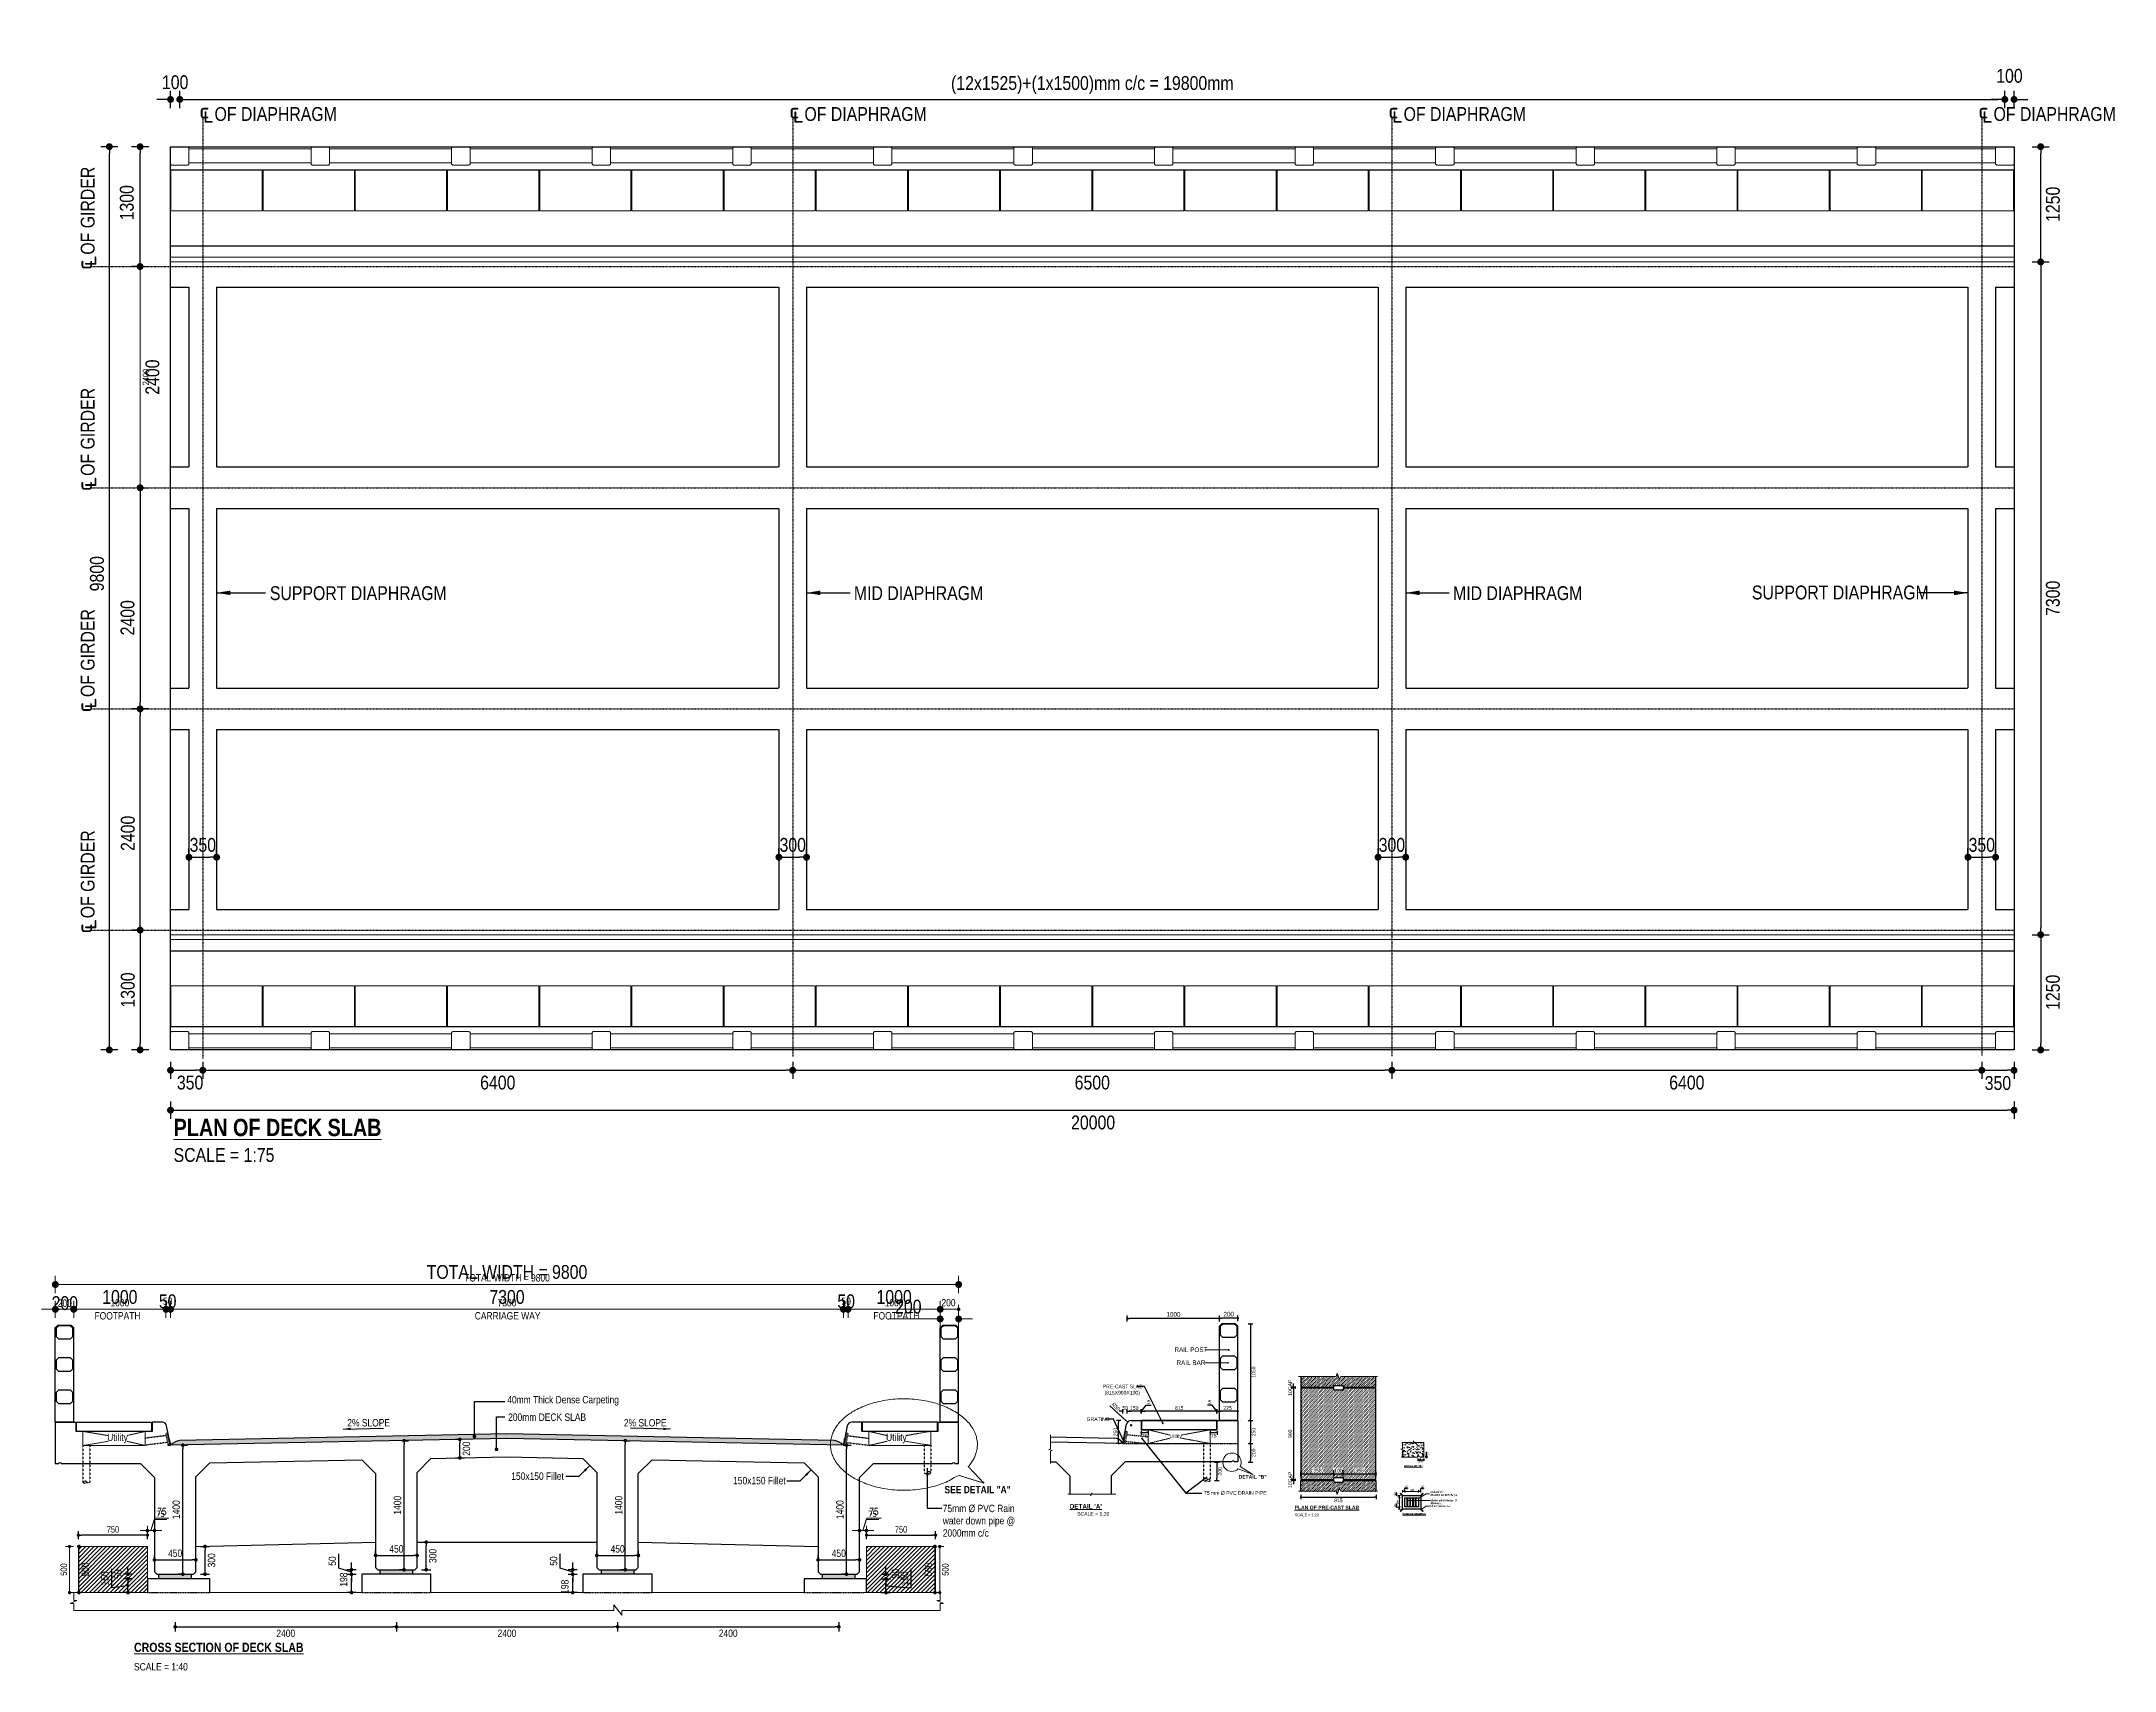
# Model space of a CAD drawing. Header units: millimetres. Extents: x 95937 to 362296, y -118999 to 39765.
# Drawn here: x 96503 to 118993, y 22089 to 39765 of the extents above; entities that cross this region are included whole.
import ezdxf
from ezdxf.enums import TextEntityAlignment as Align

# ---------------------------------------------------------------- set-up
doc = ezdxf.new("R2010")
doc.units = ezdxf.units.MM
doc.header["$LTSCALE"] = 0.2
doc.header["$PDMODE"] = 2
for name, pattern in [('DASHDOT', [25.4, 12.7, -6.35, 0, -6.35]), ('DASHED2', [0.375, 0.25, -0.125]), ('HIDDEN', [9.525, 6.35, -3.175])]:
    doc.linetypes.add(name, pattern=pattern)
for name, color, linetype in [('Bearing  peat', 241, 'Continuous'), ('con_out1', 2, 'Continuous'), ('Deck', 21, 'Continuous'), ('Deck Slab', 200, 'Continuous'), ('Deck_Hidden', 8, 'DASHED2'), ('dim', 94, 'Continuous'), ('Girder Line', 200, 'Continuous'), ('Girder Line @ 40', 200, 'Continuous'), ('Hatching', 35, 'Continuous'), ('Kerb Beam', 3, 'Continuous'), ('Pipe_Hidde', 8, 'DASHED2'), ('Ralling', 6, 'Continuous'), ('Shade', 15, 'Continuous'), ('Wearing Course', 7, 'Continuous')]:
    doc.layers.add(name, color=color, linetype=linetype)
for name, color, linetype, lineweight in [('Box', 30, 'Continuous', 13), ('Concrete', 4, 'Continuous', 20), ('Concrete_Section', 21, 'Continuous', 30), ('Diamention', 8, 'Continuous', 25), ('Dim Arrow', 150, 'Continuous', 9), ('Dim Arrow @ 10', 150, 'Continuous', 9), ('Dim Arrow @ 40', 150, 'Continuous', 9), ('Dim Arrow @ 75', 150, 'Continuous', 9), ('Dim Arrow @ 8', 150, 'Continuous', 9), ('DIMS', 150, 'Continuous', 9), ('DIMS @ 10', 150, 'Continuous', 9), ('DIMS @ 20', 150, 'Continuous', 9), ('DIMS @ 25', 150, 'Continuous', 9), ('DIMS @ 35', 150, 'Continuous', 9), ('DIMS @ 40', 150, 'Continuous', 9), ('DIMS @ 75', 150, 'Continuous', 9), ('DIMS @ 8', 150, 'Continuous', 9), ('duct', 151, 'Continuous', 13), ('Grating', 7, 'Continuous', 25), ('hatch', 35, 'Continuous', 0), ('Railing', 6, 'Continuous', 13), ('Section Marks', 7, 'Continuous', 15), ('Structue', 7, 'Continuous', 25), ('Text @ 40', 7, 'Continuous', 5), ('Text_Normal', 7, 'Continuous', 25), ('Text_Normal @ 10', 7, 'Continuous', 25), ('Text_Normal @ 20', 7, 'Continuous', 25), ('Text_Normal @ 25', 7, 'Continuous', 25), ('Text_Normal @ 40', 7, 'Continuous', 25), ('Text_Normal @ 75', 7, 'Continuous', 25), ('Text_Normal @ 8', 7, 'Continuous', 25), ('Text_Title', 1, 'Continuous', 20), ('Text_Title @ 10', 1, 'Continuous', 20), ('Text_Title @ 20', 1, 'Continuous', 20), ('Text_Title @ 40', 1, 'Continuous', 20), ('Text_Title @ 75', 1, 'Continuous', 20), ('Text_Title @ 8', 1, 'Continuous', 20)]:
    doc.layers.add(name, color=color, linetype=linetype, lineweight=lineweight)
for name, color, linetype, plot in [('Defpoints @ 20', 7, 'Continuous', False), ('Defpoints @ 40', 7, 'Continuous', False), ('Defpoints @ 75', 7, 'Continuous', False)]:
    doc.layers.add(name, color=color, linetype=linetype, plot=plot)
doc.styles.add('Swis Cn BT', font='swissc.ttf')
doc.styles.add('SWIS_B_N', font='swisscb.ttf', dxfattribs={"height": 2})
doc.styles.add('SWIS_B_T', font='swisscb.ttf', dxfattribs={"height": 2.5})
doc.styles.add('SWIS_R_N', font='swissc.ttf', dxfattribs={"height": 2})
doc.dimstyles.new('Closed_Arrow', dxfattribs={"dimtxt": 2, "dimasz": 2, "dimexe": 1.25, "dimexo": 0.75, "dimgap": 0.75, "dimtad": 2, "dimdec": 0, "dimzin": 0, "dimdsep": 46, "dimtxsty": 'SWIS_R_N', "dimblk": 'DOT', "dimcen": 0.5, "dimadec": 0, "dimazin": 0, "dimtfac": 1, "dimtdec": 0, "dimtofl": 0, "dimtmove": 0, "dimatfit": 3, "dimfxl": 1.25, "dimfxlon": 1, "dimtolj": 1, "dimtzin": 0, "dimarcsym": 0})
doc.dimstyles.new('dim dot_50', dxfattribs={"dimtxt": 100, "dimasz": 20, "dimexe": 1, "dimexo": 2, "dimgap": 1, "dimtad": 1, "dimdec": 0, "dimzin": 0, "dimdsep": 46, "dimtxsty": 'Swis Cn BT', "dimblk": 'BOXBLANK', "dimcen": 0.09, "dimclrd": 256, "dimclre": 256, "dimclrt": 256, "dimadec": 0, "dimazin": 0, "dimtfac": 1, "dimtdec": 0, "dimtmove": 1, "dimatfit": 3, "dimfxl": 5, "dimtolj": 1, "dimtzin": 0, "dimlwd": -1, "dimlwe": -1, "dimarcsym": 0})
doc.dimstyles.new('Dot_Anno', dxfattribs={"dimtxt": 2, "dimasz": 1, "dimexe": 1.25, "dimexo": 0.75, "dimgap": 0.75, "dimtad": 2, "dimdec": 0, "dimzin": 0, "dimdsep": 46, "dimtxsty": 'SWIS_R_N', "dimblk": 'DOT', "dimcen": 0.5, "dimadec": 0, "dimazin": 0, "dimtfac": 1, "dimtdec": 0, "dimtofl": 0, "dimtmove": 0, "dimatfit": 3, "dimfxl": 1.25, "dimfxlon": 1, "dimtolj": 1, "dimtzin": 0, "dimarcsym": 0})
doc.dimstyles.new('Dot_Arrow', dxfattribs={"dimtxt": 2, "dimasz": 1, "dimexe": 1.25, "dimexo": 0.75, "dimgap": 0.75, "dimtad": 2, "dimdec": 0, "dimzin": 0, "dimdsep": 46, "dimtxsty": 'SWIS_R_N', "dimblk": 'DOT', "dimcen": 0.5, "dimadec": 0, "dimazin": 0, "dimtfac": 1, "dimtdec": 0, "dimtofl": 0, "dimtmove": 0, "dimatfit": 3, "dimldrblk": 'DOT', "dimfxl": 1.25, "dimfxlon": 1, "dimtolj": 1, "dimtzin": 0, "dimarcsym": 0})
pattern_1 = [(45, (83636.958, 28284.539), (-5.61266, 16.83798), [0, -15.875])]

msp = doc.modelspace()

# ---------------------------------------------------------------- texts
at = {"layer": 'Defpoints @ 20', "style": 'SWIS_R_N'}
for height, p in [(40, (107739, 23769.7)), (30, (110098.6, 23763.5))]:
    msp.add_text('SCALE = 1:20', height=height, dxfattribs=at).set_placement(p)
at = {"layer": 'Defpoints @ 40', "style": 'SWIS_R_N'}
msp.add_text('SCALE = 1:40', height=80, dxfattribs=at).set_placement((97506.9, 22090.5))
at = {"layer": 'Defpoints @ 75', "style": 'SWIS_R_N'}
msp.add_text('SCALE = 1:75', height=150, dxfattribs=at).set_placement((97936.5, 27608.5))
at = {"layer": 'DIMS @ 40', "ltscale": 20, "style": 'SWIS_R_N'}
for s, p in [('FOOTPATH', (97327.7, 25938.4)), ('CARRIAGE WAY', (101559.7, 25938.4)), ('FOOTPATH', (105777.5, 25938.4))]:
    msp.add_text(s, height=80, dxfattribs=at).set_placement(p, align=Align.MIDDLE)
at = {"layer": 'DIMS @ 40', "style": 'SWIS_R_N'}
msp.add_text('200mm DECK SLAB', height=80, dxfattribs=at).set_placement((101565.7, 24798.4))
at = {"layer": 'DIMS @ 40', "insert": (101555.7, 25067.9), "char_height": 80, "width": 5960.618, "attachment_point": 1, "style": 'SWIS_R_N'}
msp.add_mtext('40mm Thick Dense Carpeting', dxfattribs=at)
at = {"layer": 'Text @ 40', "style": 'SWIS_R_N'}
for p in [(101599.2, 24158.3), (104006.2, 24110.3)]:
    msp.add_text('150x150 Fillet', height=80, dxfattribs=at).set_placement(p)
at = {"layer": 'Text @ 40', "ltscale": 20, "insert": (106280.8, 23888.3), "char_height": 80, "width": 786.13, "attachment_point": 1, "style": 'SWIS_R_N'}
msp.add_mtext('75mm %%C PVC Rain water down pipe @ 2000mm c/c\\P \\P ', dxfattribs=at)
at = {"layer": 'Text_Normal @ 20'}
for s, style, p in [('PRE-CAST SLAB', 'SWIS_R_N', (108016.7, 25151.5)), ('(815X990X100)', 'SWIS_R_N', (108035.8, 25084.1)), ('GRATING ', 'SWIS_R_N', (107841.3, 24797.5)), ('DETAIL "B"', 'SWIS_B_N', (109489.9, 24171.1))]:
    msp.add_text(s, height=40, dxfattribs=dict(at, style=style)).set_placement(p)
at = {"layer": 'Text_Normal @ 20', "insert": (108807.9, 24627.3), "char_height": 40, "attachment_point": 5, "style": 'SWIS_R_N'}
msp.add_mtext('Utility', dxfattribs=at)
at = {"layer": 'Text_Normal @ 20', "ltscale": 20, "insert": (109114.7, 24035.9), "char_height": 40, "width": 754.936, "attachment_point": 1, "style": 'SWIS_R_N'}
msp.add_mtext('75 mm Ø PVC DRAIN PIPE', dxfattribs=at)
at = {"layer": 'Text_Normal @ 25', "char_height": 50, "attachment_point": 5, "style": 'SWIS_R_N'}
for s, insert in [('RAIL POST', (108973.2, 25569.9)), ('RAIL BAR', (108973.2, 25429.4))]:
    msp.add_mtext(s, dxfattribs=dict(at, insert=insert))
at = {"layer": 'Text_Normal @ 40', "style": 'SWIS_B_N'}
msp.add_text('SEE DETAIL "A"', height=80, dxfattribs=at).set_placement((106299.5, 24012.3))
at = {"layer": 'Text_Normal @ 40', "char_height": 80, "style": 'SWIS_R_N'}
for s, insert, attachment_point in [('2% SLOPE', (99820.4, 24817.9), 1), ('2% SLOPE', (103284.8, 24817.9), 3), ('Utility', (97327.6, 24607.9), 5), ('Utility', (105777.6, 24607.9), 5)]:
    msp.add_mtext(s, dxfattribs=dict(at, insert=insert, attachment_point=attachment_point))
at = {"layer": 'Text_Normal @ 75', "char_height": 150, "width": 2593.167, "attachment_point": 1, "style": 'SWIS_R_N'}
for insert in [(98213.1, 39090.3), (104613.1, 39090.3), (111113.3, 39090.3), (117513.3, 39090.3)]:
    msp.add_mtext('{\\fISOCPEUR|b0|i0|c0|p34;\\H1.25x;℄} OF DIAPHRAGM', dxfattribs=dict(at, insert=insert))
at = {"layer": 'Text_Normal @ 75', "char_height": 150, "attachment_point": 1, "rotation": 90, "style": 'SWIS_R_N'}
for insert, width in [((96891.5, 37284.2), 2643.167), ((96891.5, 34884.2), 2593.167), ((96891.5, 32484.2), 2593.167), ((96891.5, 30084.2), 2593.167)]:
    msp.add_mtext('{\\fISOCPEUR|b0|i0|c0|p34;\\H1.25x;℄} OF GIRDER', dxfattribs=dict(at, insert=insert, width=width))
at = {"layer": 'Text_Normal @ 75', "ltscale": 20, "char_height": 150, "attachment_point": 1, "style": 'SWIS_R_N'}
for s, insert, width in [('SUPPORT DIAPHRAGM', (98980.5, 33854.1), 2106.592), ('MID DIAPHRAGM', (105316.5, 33854.1), 1507.979), ('MID DIAPHRAGM', (111816.6, 33854.1), 1507.979), ('SUPPORT DIAPHRAGM', (115058.8, 33861.4), 2106.592)]:
    msp.add_mtext(s, dxfattribs=dict(at, insert=insert, width=width))
at = {"layer": 'Text_Title @ 10', "style": 'SWIS_B_T'}
msp.add_text('%%UDETAIL OF "B"', height=20, dxfattribs=at).set_placement((111286.9, 24300.7))
at = {"layer": 'Text_Title @ 20', "style": 'SWIS_B_T'}
msp.add_text('%%UPLAN OF PRE-CAST SLAB', height=40, dxfattribs=at).set_placement((110097.8, 23837.8))
at = {"layer": 'Text_Title @ 20', "ltscale": 20, "insert": (108007.2, 23895.4), "char_height": 50, "width": 505.815, "attachment_point": 3, "style": 'SWIS_B_T'}
msp.add_mtext("{\\LDETAIL 'A'}", dxfattribs=at)
at = {"layer": 'Text_Title @ 40', "style": 'SWIS_B_T'}
msp.add_text('%%UCROSS SECTION OF DECK SLAB', height=100, dxfattribs=at).set_placement((97506.9, 22290.9))
at = {"layer": 'Text_Title @ 75', "style": 'SWIS_B_T'}
msp.add_text('%%UPLAN OF DECK SLAB', height=187.5, dxfattribs=at).set_placement((97936.5, 27888.1))

# ---------------------------------------------------------------- blocks, each defined once
blk = doc.blocks.new('_Dot')
at = {"color": 0, "linetype": 'ByBlock', "lineweight": -2}
blk.add_line((-0.5, 0), (-1, 0), dxfattribs=at)
at = {"color": 0, "linetype": 'ByBlock', "const_width": 0.5}
blk.add_lwpolyline([(-0.25, 0, 1), (0.25, 0, 1)], format="xyb", close=True, dxfattribs=at)
blk = doc.blocks.new('*D204')
at = {"layer": 'Defpoints', "color": 0, "ltscale": 20, "transparency": 16777216}
for p in [(110166, 25153), (110085, 24163), (110166, 24163)]:
    blk.add_point(p, dxfattribs=at)
at = {"layer": 'DIMS', "color": 0, "lineweight": -2, "ltscale": 20, "transparency": 16777216}
for p, q in [((110110, 25153), (110060, 25153)), ((110085, 25133), (110085, 24183)), ((110110, 24163), (110060, 24163))]:
    blk.add_line(p, q, dxfattribs=at)
at = {"layer": 'DIMS', "color": 0, "lineweight": -2, "ltscale": 20, "transparency": 16777216, "xscale": 20, "yscale": 20, "zscale": 20}
for p, rotation in [((110085, 25153), 90), ((110085, 24163), 270)]:
    blk.add_blockref('_Dot', p, dxfattribs=dict(at, rotation=rotation))
at = {"layer": 'DIMS', "color": 0, "ltscale": 20, "transparency": 16777216, "insert": (110050, 24658), "char_height": 40, "attachment_point": 5, "rotation": 90, "style": 'SWIS_R_N'}
blk.add_mtext('\\A1;990', dxfattribs=at)
blk = doc.blocks.new('*D205')
at = {"layer": 'Defpoints', "color": 0, "ltscale": 20, "transparency": 16777216}
for p in [(110085, 25153), (110166, 25163), (110166, 25153)]:
    blk.add_point(p, dxfattribs=at)
at = {"layer": 'DIMS', "color": 0, "lineweight": -2, "ltscale": 20, "transparency": 16777216}
for p, q in [((110085, 25183), (110085, 25203)), ((110110, 25163), (110060, 25163)), ((110110, 25153), (110060, 25153)), ((110085, 25133), (110085, 25113))]:
    blk.add_line(p, q, dxfattribs=at)
at = {"layer": 'DIMS', "color": 0, "lineweight": -2, "ltscale": 20, "transparency": 16777216, "xscale": 20, "yscale": 20, "zscale": 20}
for p, rotation in [((110085, 25163), 270), ((110085, 25153), 90)]:
    blk.add_blockref('_Dot', p, dxfattribs=dict(at, rotation=rotation))
at = {"layer": 'DIMS', "color": 0, "ltscale": 20, "transparency": 16777216, "insert": (110049, 25158), "char_height": 40, "attachment_point": 5, "rotation": 90, "style": 'SWIS_R_N'}
blk.add_mtext('\\A1;10GAP', dxfattribs=at)
blk = doc.blocks.new('*D206')
at = {"layer": 'Defpoints', "color": 0, "ltscale": 20, "transparency": 16777216}
for p in [(110085, 24153), (110166, 24163), (110166, 24153)]:
    blk.add_point(p, dxfattribs=at)
at = {"layer": 'DIMS', "color": 0, "lineweight": -2, "ltscale": 20, "transparency": 16777216}
for p, q in [((110110, 24163), (110060, 24163)), ((110110, 24153), (110060, 24153)), ((110085, 24183), (110085, 24203)), ((110085, 24133), (110085, 24113))]:
    blk.add_line(p, q, dxfattribs=at)
at = {"layer": 'DIMS', "color": 0, "lineweight": -2, "ltscale": 20, "transparency": 16777216, "xscale": 20, "yscale": 20, "zscale": 20}
for p, rotation in [((110085, 24163), 270), ((110085, 24153), 90)]:
    blk.add_blockref('_Dot', p, dxfattribs=dict(at, rotation=rotation))
at = {"layer": 'DIMS', "color": 0, "ltscale": 20, "transparency": 16777216, "insert": (110049, 24158), "char_height": 40, "attachment_point": 5, "rotation": 90, "style": 'SWIS_R_N'}
blk.add_mtext('\\A1;10GAP', dxfattribs=at)
blk = doc.blocks.new('*D207')
at = {"layer": 'Defpoints', "color": 0, "ltscale": 20, "transparency": 16777216}
for p in [(110166, 24035), (110981, 24035), (110981, 23972)]:
    blk.add_point(p, dxfattribs=at)
at = {"layer": 'DIMS', "color": 0, "lineweight": -2, "ltscale": 20, "transparency": 16777216}
for p, q in [((110166, 23997), (110166, 23947)), ((110186, 23972), (110961, 23972)), ((110981, 23997), (110981, 23947))]:
    blk.add_line(p, q, dxfattribs=at)
at = {"layer": 'DIMS', "color": 0, "lineweight": -2, "ltscale": 20, "transparency": 16777216, "xscale": 20, "yscale": 20, "zscale": 20, "rotation": 180}
blk.add_blockref('_Dot', (110166, 23972), dxfattribs=at)
at = {"layer": 'DIMS', "color": 0, "lineweight": -2, "ltscale": 20, "transparency": 16777216, "xscale": 20, "yscale": 20, "zscale": 20}
blk.add_blockref('_Dot', (110981, 23972), dxfattribs=at)
at = {"layer": 'DIMS', "color": 0, "ltscale": 20, "transparency": 16777216, "insert": (110573, 23936), "char_height": 40, "attachment_point": 5, "style": 'SWIS_R_N'}
blk.add_mtext('\\A1;815', dxfattribs=at)
blk = doc.blocks.new('*D208')
at = {"layer": 'Defpoints', "color": 0, "ltscale": 20, "transparency": 16777216}
for p in [(110166, 24163), (110523, 24222), (110523, 24183)]:
    blk.add_point(p, dxfattribs=at)
at = {"layer": 'DIMS', "color": 0, "lineweight": -2, "ltscale": 20, "transparency": 16777216}
for p, q in [((110166, 24197), (110166, 24247)), ((110186, 24222), (110503, 24222)), ((110523, 24198), (110523, 24247))]:
    blk.add_line(p, q, dxfattribs=at)
at = {"layer": 'DIMS', "color": 0, "lineweight": -2, "ltscale": 20, "transparency": 16777216, "xscale": 20, "yscale": 20, "zscale": 20, "rotation": 180}
blk.add_blockref('_Dot', (110166, 24222), dxfattribs=at)
at = {"layer": 'DIMS', "color": 0, "lineweight": -2, "ltscale": 20, "transparency": 16777216, "xscale": 20, "yscale": 20, "zscale": 20}
blk.add_blockref('_Dot', (110523, 24222), dxfattribs=at)
at = {"layer": 'DIMS', "color": 0, "ltscale": 20, "transparency": 16777216, "insert": (110345, 24258), "char_height": 40, "attachment_point": 5, "style": 'SWIS_R_N'}
blk.add_mtext('\\A1;358', dxfattribs=at)
blk = doc.blocks.new('*D209')
at = {"layer": 'Defpoints', "color": 0, "ltscale": 20, "transparency": 16777216}
for p in [(110523, 24183), (110623, 24222), (110623, 24183)]:
    blk.add_point(p, dxfattribs=at)
at = {"layer": 'DIMS', "color": 0, "lineweight": -2, "ltscale": 20, "transparency": 16777216}
for p, q in [((110523, 24198), (110523, 24247)), ((110543, 24222), (110603, 24222)), ((110623, 24198), (110623, 24247))]:
    blk.add_line(p, q, dxfattribs=at)
at = {"layer": 'DIMS', "color": 0, "lineweight": -2, "ltscale": 20, "transparency": 16777216, "xscale": 20, "yscale": 20, "zscale": 20, "rotation": 180}
blk.add_blockref('_Dot', (110523, 24222), dxfattribs=at)
at = {"layer": 'DIMS', "color": 0, "lineweight": -2, "ltscale": 20, "transparency": 16777216, "xscale": 20, "yscale": 20, "zscale": 20}
blk.add_blockref('_Dot', (110623, 24222), dxfattribs=at)
at = {"layer": 'DIMS', "color": 0, "ltscale": 20, "transparency": 16777216, "insert": (110573, 24258), "char_height": 40, "attachment_point": 5, "style": 'SWIS_R_N'}
blk.add_mtext('\\A1;100', dxfattribs=at)
blk = doc.blocks.new('*D210')
at = {"layer": 'Defpoints', "color": 0, "ltscale": 20, "transparency": 16777216}
for p in [(110623, 24163), (110981, 24222), (110981, 24163)]:
    blk.add_point(p, dxfattribs=at)
at = {"layer": 'DIMS', "color": 0, "lineweight": -2, "ltscale": 20, "transparency": 16777216}
for p, q in [((110623, 24197), (110623, 24247)), ((110643, 24222), (110961, 24222)), ((110981, 24197), (110981, 24247))]:
    blk.add_line(p, q, dxfattribs=at)
at = {"layer": 'DIMS', "color": 0, "lineweight": -2, "ltscale": 20, "transparency": 16777216, "xscale": 20, "yscale": 20, "zscale": 20, "rotation": 180}
blk.add_blockref('_Dot', (110623, 24222), dxfattribs=at)
at = {"layer": 'DIMS', "color": 0, "lineweight": -2, "ltscale": 20, "transparency": 16777216, "xscale": 20, "yscale": 20, "zscale": 20}
blk.add_blockref('_Dot', (110981, 24222), dxfattribs=at)
at = {"layer": 'DIMS', "color": 0, "ltscale": 20, "transparency": 16777216, "insert": (110802, 24258), "char_height": 40, "attachment_point": 5, "style": 'SWIS_R_N'}
blk.add_mtext('\\A1;358', dxfattribs=at)
blk = doc.blocks.new('*U470')
at = {"layer": 'Text_Title @ 10', "ltscale": 50, "insert": (111267, 23788), "char_height": 20, "width": 336.97, "attachment_point": 4, "style": 'SWIS_B_T'}
blk.add_mtext('{\\LPLAN OF GRATING}', dxfattribs=at)
at = {"layer": 'Text_Title @ 8', "ltscale": 50, "insert": (111267, 23788), "char_height": 16, "width": 269.57, "attachment_point": 4, "style": 'SWIS_B_T'}
blk.add_mtext('{\\LPLAN OF GRATING}', dxfattribs=at)
blk = doc.blocks.new('*D412')
at = {"layer": 'Defpoints', "color": 0, "ltscale": 30, "transparency": 16777216}
for p in [(111234, 23964), (111286, 23964), (111286, 23865)]:
    blk.add_point(p, dxfattribs=at)
at = {"layer": 'DIMS', "color": 0, "lineweight": -2, "ltscale": 30, "transparency": 16777216}
for p, q in [((111244, 23964), (111224, 23964)), ((111244, 23865), (111224, 23865)), ((111234, 23869), (111234, 23960))]:
    blk.add_line(p, q, dxfattribs=at)
at = {"layer": 'DIMS', "color": 0, "lineweight": -2, "ltscale": 30, "transparency": 16777216, "xscale": 4, "yscale": 4, "zscale": 4}
for p, rotation in [((111234, 23964), 90), ((111234, 23865), 270)]:
    blk.add_blockref('_Dot', p, dxfattribs=dict(at, rotation=rotation))
at = {"layer": 'DIMS', "color": 0, "ltscale": 30, "transparency": 16777216, "insert": (111220, 23914), "char_height": 16, "attachment_point": 5, "rotation": 90, "style": 'SWIS_R_N'}
blk.add_mtext('\\A1;100', dxfattribs=at)
blk = doc.blocks.new('*D413')
at = {"layer": 'Defpoints', "color": 0, "ltscale": 30, "transparency": 16777216}
for p in [(111234, 23964), (111286, 23964), (111286, 23865)]:
    blk.add_point(p, dxfattribs=at)
at = {"layer": 'DIMS', "color": 0, "lineweight": -2, "ltscale": 30, "transparency": 16777216}
for p, q in [((111246, 23964), (111221, 23964)), ((111246, 23865), (111221, 23865)), ((111234, 23870), (111234, 23959))]:
    blk.add_line(p, q, dxfattribs=at)
at = {"layer": 'DIMS', "color": 0, "lineweight": -2, "ltscale": 30, "transparency": 16777216, "xscale": 5, "yscale": 5, "zscale": 5}
for p, rotation in [((111234, 23964), 90), ((111234, 23865), 270)]:
    blk.add_blockref('_Dot', p, dxfattribs=dict(at, rotation=rotation))
at = {"layer": 'DIMS', "color": 0, "ltscale": 30, "transparency": 16777216, "insert": (111216, 23914), "char_height": 20, "attachment_point": 5, "rotation": 90, "style": 'SWIS_R_N'}
blk.add_mtext('\\A1;100', dxfattribs=at)
blk = doc.blocks.new('*D415')
at = {"layer": 'Defpoints', "color": 0, "ltscale": 30, "transparency": 16777216}
for p in [(111293, 23938), (111443, 24032), (111443, 23938)]:
    blk.add_point(p, dxfattribs=at)
at = {"layer": 'DIMS', "color": 0, "lineweight": -2, "ltscale": 30, "transparency": 16777216}
for p, q in [((111293, 24022), (111293, 24042)), ((111297, 24032), (111439, 24032)), ((111443, 24022), (111443, 24042))]:
    blk.add_line(p, q, dxfattribs=at)
at = {"layer": 'DIMS', "color": 0, "lineweight": -2, "ltscale": 30, "transparency": 16777216, "xscale": 4, "yscale": 4, "zscale": 4, "rotation": 180}
blk.add_blockref('_Dot', (111293, 24032), dxfattribs=at)
at = {"layer": 'DIMS', "color": 0, "lineweight": -2, "ltscale": 30, "transparency": 16777216, "xscale": 4, "yscale": 4, "zscale": 4}
blk.add_blockref('_Dot', (111443, 24032), dxfattribs=at)
at = {"layer": 'DIMS', "color": 0, "ltscale": 30, "transparency": 16777216, "insert": (111368, 24047), "char_height": 16, "attachment_point": 5, "style": 'SWIS_R_N'}
blk.add_mtext('\\A1;150', dxfattribs=at)
blk = doc.blocks.new('*D416')
at = {"layer": 'Defpoints', "color": 0, "ltscale": 30, "transparency": 16777216}
for p in [(111293, 23938), (111443, 24032), (111443, 23938)]:
    blk.add_point(p, dxfattribs=at)
at = {"layer": 'DIMS', "color": 0, "lineweight": -2, "ltscale": 30, "transparency": 16777216}
for p, q in [((111293, 24020), (111293, 24045)), ((111298, 24032), (111438, 24032)), ((111443, 24020), (111443, 24045))]:
    blk.add_line(p, q, dxfattribs=at)
at = {"layer": 'DIMS', "color": 0, "lineweight": -2, "ltscale": 30, "transparency": 16777216, "xscale": 5, "yscale": 5, "zscale": 5, "rotation": 180}
blk.add_blockref('_Dot', (111293, 24032), dxfattribs=at)
at = {"layer": 'DIMS', "color": 0, "lineweight": -2, "ltscale": 30, "transparency": 16777216, "xscale": 5, "yscale": 5, "zscale": 5}
blk.add_blockref('_Dot', (111443, 24032), dxfattribs=at)
at = {"layer": 'DIMS', "color": 0, "ltscale": 30, "transparency": 16777216, "insert": (111368, 24050), "char_height": 20, "attachment_point": 5, "style": 'SWIS_R_N'}
blk.add_mtext('\\A1;150', dxfattribs=at)
blk = doc.blocks.new('*U473')
at = {"layer": 'Text_Normal @ 10', "ltscale": 5, "insert": (111572, 24008), "char_height": 20, "width": 247.19, "attachment_point": 4, "style": 'SWIS_R_N'}
blk.add_mtext('Outer frame 25x25x6mm M.S. Angle', dxfattribs=at)
at = {"layer": 'Text_Normal @ 8', "ltscale": 5, "insert": (111572, 24008), "char_height": 16, "width": 197.76, "attachment_point": 4, "style": 'SWIS_R_N'}
blk.add_mtext('Outer frame 25x25x6mm M.S. Angle', dxfattribs=at)
blk = doc.blocks.new('*U475')
at = {"layer": 'Text_Normal @ 10', "ltscale": 5, "insert": (111572, 23919), "char_height": 20, "width": 247.88, "attachment_point": 4, "style": 'SWIS_R_N'}
blk.add_mtext('25x6mm MS Flat bar @ 30mm c/c', dxfattribs=at)
at = {"layer": 'Text_Normal @ 8', "ltscale": 5, "insert": (111572, 23919), "char_height": 16, "width": 198.3, "attachment_point": 4, "style": 'SWIS_R_N'}
blk.add_mtext('25x6mm MS Flat bar @ 30mm c/c', dxfattribs=at)
blk = doc.blocks.new('*U476')
at = {"layer": 'Text_Normal @ 10', "ltscale": 5, "insert": (111569, 23874), "char_height": 20, "width": 208.33, "attachment_point": 4, "style": 'SWIS_R_N'}
blk.add_mtext('12mm Anchor Bar', dxfattribs=at)
at = {"layer": 'Text_Normal @ 8', "ltscale": 5, "insert": (111569, 23874), "char_height": 16, "width": 166.66, "attachment_point": 4, "style": 'SWIS_R_N'}
blk.add_mtext('12mm Anchor Bar', dxfattribs=at)
blk = doc.blocks.new('*D418')
at = {"layer": 'Defpoints', "color": 0, "ltscale": 30, "transparency": 16777216}
for p in [(111234, 23990), (111286, 23990), (111286, 23964)]:
    blk.add_point(p, dxfattribs=at)
at = {"layer": 'DIMS', "color": 0, "lineweight": -2, "ltscale": 30, "transparency": 16777216}
for p, q in [((111207, 23985), (111207, 24016)), ((111234, 23977), (111207, 23985)), ((111244, 23990), (111224, 23990)), ((111244, 23964), (111224, 23964)), ((111234, 23968), (111234, 23986))]:
    blk.add_line(p, q, dxfattribs=at)
at = {"layer": 'DIMS', "color": 0, "lineweight": -2, "ltscale": 30, "transparency": 16777216, "xscale": 4, "yscale": 4, "zscale": 4}
for p, rotation in [((111234, 23990), 90), ((111234, 23964), 270)]:
    blk.add_blockref('_Dot', p, dxfattribs=dict(at, rotation=rotation))
at = {"layer": 'DIMS', "color": 0, "ltscale": 30, "transparency": 16777216, "insert": (111192, 24001), "char_height": 16, "attachment_point": 5, "rotation": 90, "style": 'SWIS_R_N'}
blk.add_mtext('\\A1;25', dxfattribs=at)
blk = doc.blocks.new('*D419')
at = {"layer": 'Defpoints', "color": 0, "ltscale": 30, "transparency": 16777216}
for p in [(111234, 23990), (111286, 23990), (111286, 23964)]:
    blk.add_point(p, dxfattribs=at)
at = {"layer": 'DIMS', "color": 0, "lineweight": -2, "ltscale": 30, "transparency": 16777216}
for p, q in [((111200, 23987), (111200, 24026)), ((111234, 23977), (111200, 23987)), ((111246, 23990), (111221, 23990)), ((111246, 23964), (111221, 23964)), ((111234, 23969), (111234, 23985))]:
    blk.add_line(p, q, dxfattribs=at)
at = {"layer": 'DIMS', "color": 0, "lineweight": -2, "ltscale": 30, "transparency": 16777216, "xscale": 5, "yscale": 5, "zscale": 5}
for p, rotation in [((111234, 23990), 90), ((111234, 23964), 270)]:
    blk.add_blockref('_Dot', p, dxfattribs=dict(at, rotation=rotation))
at = {"layer": 'DIMS', "color": 0, "ltscale": 30, "transparency": 16777216, "insert": (111182, 24006), "char_height": 20, "attachment_point": 5, "rotation": 90, "style": 'SWIS_R_N'}
blk.add_mtext('\\A1;25', dxfattribs=at)
blk = doc.blocks.new('*D421')
at = {"layer": 'Defpoints', "color": 0, "ltscale": 30, "transparency": 16777216}
for p in [(111286, 23865), (111234, 23840), (111286, 23840)]:
    blk.add_point(p, dxfattribs=at)
at = {"layer": 'DIMS', "color": 0, "lineweight": -2, "ltscale": 30, "transparency": 16777216}
for p, q in [((111207, 23860), (111207, 23891)), ((111234, 23852), (111207, 23860)), ((111244, 23865), (111224, 23865)), ((111234, 23861), (111234, 23844)), ((111244, 23840), (111224, 23840))]:
    blk.add_line(p, q, dxfattribs=at)
at = {"layer": 'DIMS', "color": 0, "lineweight": -2, "ltscale": 30, "transparency": 16777216, "xscale": 4, "yscale": 4, "zscale": 4}
for p, rotation in [((111234, 23865), 90), ((111234, 23840), 270)]:
    blk.add_blockref('_Dot', p, dxfattribs=dict(at, rotation=rotation))
at = {"layer": 'DIMS', "color": 0, "ltscale": 30, "transparency": 16777216, "insert": (111192, 23876), "char_height": 16, "attachment_point": 5, "rotation": 90, "style": 'SWIS_R_N'}
blk.add_mtext('\\A1;25', dxfattribs=at)
blk = doc.blocks.new('*D422')
at = {"layer": 'Defpoints', "color": 0, "ltscale": 30, "transparency": 16777216}
for p in [(111286, 23865), (111234, 23840), (111286, 23840)]:
    blk.add_point(p, dxfattribs=at)
at = {"layer": 'DIMS', "color": 0, "lineweight": -2, "ltscale": 30, "transparency": 16777216}
for p, q in [((111200, 23862), (111200, 23901)), ((111234, 23852), (111200, 23862)), ((111246, 23865), (111221, 23865)), ((111234, 23860), (111234, 23845)), ((111246, 23840), (111221, 23840))]:
    blk.add_line(p, q, dxfattribs=at)
at = {"layer": 'DIMS', "color": 0, "lineweight": -2, "ltscale": 30, "transparency": 16777216, "xscale": 5, "yscale": 5, "zscale": 5}
for p, rotation in [((111234, 23865), 90), ((111234, 23840), 270)]:
    blk.add_blockref('_Dot', p, dxfattribs=dict(at, rotation=rotation))
at = {"layer": 'DIMS', "color": 0, "ltscale": 30, "transparency": 16777216, "insert": (111182, 23882), "char_height": 20, "attachment_point": 5, "rotation": 90, "style": 'SWIS_R_N'}
blk.add_mtext('\\A1;25', dxfattribs=at)
blk = doc.blocks.new('*D424')
at = {"layer": 'Defpoints', "color": 0, "ltscale": 30, "transparency": 16777216}
for p in [(111268, 24032), (111268, 23963), (111293, 23963)]:
    blk.add_point(p, dxfattribs=at)
at = {"layer": 'DIMS', "color": 0, "lineweight": -2, "ltscale": 30, "transparency": 16777216}
for p, q in [((111268, 24022), (111268, 24042)), ((111289, 24032), (111272, 24032)), ((111281, 24032), (111289, 24060)), ((111289, 24060), (111320, 24060)), ((111293, 24022), (111293, 24042))]:
    blk.add_line(p, q, dxfattribs=at)
at = {"layer": 'DIMS', "color": 0, "lineweight": -2, "ltscale": 30, "transparency": 16777216, "xscale": 4, "yscale": 4, "zscale": 4, "rotation": 180}
blk.add_blockref('_Dot', (111268, 24032), dxfattribs=at)
at = {"layer": 'DIMS', "color": 0, "lineweight": -2, "ltscale": 30, "transparency": 16777216, "xscale": 4, "yscale": 4, "zscale": 4}
blk.add_blockref('_Dot', (111293, 24032), dxfattribs=at)
at = {"layer": 'DIMS', "color": 0, "ltscale": 30, "transparency": 16777216, "insert": (111304, 24074), "char_height": 16, "attachment_point": 5, "style": 'SWIS_R_N'}
blk.add_mtext('\\A1;25', dxfattribs=at)
blk = doc.blocks.new('*D425')
at = {"layer": 'Defpoints', "color": 0, "ltscale": 30, "transparency": 16777216}
for p in [(111268, 24032), (111268, 23963), (111293, 23963)]:
    blk.add_point(p, dxfattribs=at)
at = {"layer": 'DIMS', "color": 0, "lineweight": -2, "ltscale": 30, "transparency": 16777216}
for p, q in [((111281, 24032), (111291, 24067)), ((111291, 24067), (111330, 24067)), ((111268, 24020), (111268, 24045)), ((111288, 24032), (111273, 24032)), ((111293, 24020), (111293, 24045))]:
    blk.add_line(p, q, dxfattribs=at)
at = {"layer": 'DIMS', "color": 0, "lineweight": -2, "ltscale": 30, "transparency": 16777216, "xscale": 5, "yscale": 5, "zscale": 5, "rotation": 180}
blk.add_blockref('_Dot', (111268, 24032), dxfattribs=at)
at = {"layer": 'DIMS', "color": 0, "lineweight": -2, "ltscale": 30, "transparency": 16777216, "xscale": 5, "yscale": 5, "zscale": 5}
blk.add_blockref('_Dot', (111293, 24032), dxfattribs=at)
at = {"layer": 'DIMS', "color": 0, "ltscale": 30, "transparency": 16777216, "insert": (111310, 24084), "char_height": 20, "attachment_point": 5, "style": 'SWIS_R_N'}
blk.add_mtext('\\A1;25', dxfattribs=at)
blk = doc.blocks.new('*D427')
at = {"layer": 'Defpoints', "color": 0, "ltscale": 30, "transparency": 16777216}
for p in [(111443, 23963), (111468, 24032), (111468, 23963)]:
    blk.add_point(p, dxfattribs=at)
at = {"layer": 'DIMS', "color": 0, "lineweight": -2, "ltscale": 30, "transparency": 16777216}
for p, q in [((111443, 24022), (111443, 24042)), ((111447, 24032), (111464, 24032)), ((111456, 24032), (111464, 24060)), ((111464, 24060), (111495, 24060)), ((111468, 24022), (111468, 24042))]:
    blk.add_line(p, q, dxfattribs=at)
at = {"layer": 'DIMS', "color": 0, "lineweight": -2, "ltscale": 30, "transparency": 16777216, "xscale": 4, "yscale": 4, "zscale": 4, "rotation": 180}
blk.add_blockref('_Dot', (111443, 24032), dxfattribs=at)
at = {"layer": 'DIMS', "color": 0, "lineweight": -2, "ltscale": 30, "transparency": 16777216, "xscale": 4, "yscale": 4, "zscale": 4}
blk.add_blockref('_Dot', (111468, 24032), dxfattribs=at)
at = {"layer": 'DIMS', "color": 0, "ltscale": 30, "transparency": 16777216, "insert": (111479, 24074), "char_height": 16, "attachment_point": 5, "style": 'SWIS_R_N'}
blk.add_mtext('\\A1;25', dxfattribs=at)
blk = doc.blocks.new('*D428')
at = {"layer": 'Defpoints', "color": 0, "ltscale": 30, "transparency": 16777216}
for p in [(111443, 23963), (111468, 24032), (111468, 23963)]:
    blk.add_point(p, dxfattribs=at)
at = {"layer": 'DIMS', "color": 0, "lineweight": -2, "ltscale": 30, "transparency": 16777216}
for p, q in [((111456, 24032), (111466, 24067)), ((111466, 24067), (111505, 24067)), ((111443, 24020), (111443, 24045)), ((111448, 24032), (111463, 24032)), ((111468, 24020), (111468, 24045))]:
    blk.add_line(p, q, dxfattribs=at)
at = {"layer": 'DIMS', "color": 0, "lineweight": -2, "ltscale": 30, "transparency": 16777216, "xscale": 5, "yscale": 5, "zscale": 5, "rotation": 180}
blk.add_blockref('_Dot', (111443, 24032), dxfattribs=at)
at = {"layer": 'DIMS', "color": 0, "lineweight": -2, "ltscale": 30, "transparency": 16777216, "xscale": 5, "yscale": 5, "zscale": 5}
blk.add_blockref('_Dot', (111468, 24032), dxfattribs=at)
at = {"layer": 'DIMS', "color": 0, "ltscale": 30, "transparency": 16777216, "insert": (111485, 24084), "char_height": 20, "attachment_point": 5, "style": 'SWIS_R_N'}
blk.add_mtext('\\A1;25', dxfattribs=at)
blk = doc.blocks.new('*D254')
at = {"layer": 'Defpoints', "color": 0, "transparency": 16777216}
for p in [(111434, 24403), (111459, 24403), (111459, 24377)]:
    blk.add_point(p, dxfattribs=at)
at = {"layer": 'DIMS', "color": 0, "lineweight": -2, "transparency": 16777216}
for p, q in [((111434, 24390), (111434, 24365)), ((111439, 24377), (111454, 24377)), ((111459, 24390), (111459, 24365))]:
    blk.add_line(p, q, dxfattribs=at)
at = {"layer": 'DIMS', "color": 0, "lineweight": -2, "transparency": 16777216, "xscale": 5, "yscale": 5, "zscale": 5, "rotation": 180}
blk.add_blockref('_Dot', (111434, 24377), dxfattribs=at)
at = {"layer": 'DIMS', "color": 0, "lineweight": -2, "transparency": 16777216, "xscale": 5, "yscale": 5, "zscale": 5}
blk.add_blockref('_Dot', (111459, 24377), dxfattribs=at)
at = {"layer": 'DIMS', "color": 0, "transparency": 16777216, "insert": (111446, 24359), "char_height": 20, "attachment_point": 5, "style": 'SWIS_R_N'}
blk.add_mtext('\\A1;25', dxfattribs=at)
blk = doc.blocks.new('*D252')
at = {"layer": 'Defpoints', "color": 0, "transparency": 16777216}
for p in [(111459, 24403), (111499, 24403), (111499, 24377)]:
    blk.add_point(p, dxfattribs=at)
at = {"layer": 'DIMS', "color": 0, "lineweight": -2, "transparency": 16777216}
for p, q in [((111459, 24390), (111459, 24365)), ((111464, 24377), (111494, 24377)), ((111499, 24390), (111499, 24365))]:
    blk.add_line(p, q, dxfattribs=at)
at = {"layer": 'DIMS', "color": 0, "lineweight": -2, "transparency": 16777216, "xscale": 5, "yscale": 5, "zscale": 5, "rotation": 180}
blk.add_blockref('_Dot', (111459, 24377), dxfattribs=at)
at = {"layer": 'DIMS', "color": 0, "lineweight": -2, "transparency": 16777216, "xscale": 5, "yscale": 5, "zscale": 5}
blk.add_blockref('_Dot', (111499, 24377), dxfattribs=at)
at = {"layer": 'DIMS', "color": 0, "transparency": 16777216, "insert": (111479, 24359), "char_height": 20, "attachment_point": 5, "style": 'SWIS_R_N'}
blk.add_mtext('\\A1;40', dxfattribs=at)
blk = doc.blocks.new('*D253')
at = {"layer": 'Defpoints', "color": 0, "transparency": 16777216}
for p in [(111499, 24415), (111499, 24403), (111527, 24415)]:
    blk.add_point(p, dxfattribs=at)
at = {"layer": 'DIMS', "color": 0, "lineweight": -2, "transparency": 16777216}
for p, q in [((111514, 24415), (111539, 24415)), ((111514, 24403), (111539, 24403)), ((111527, 24420), (111527, 24464)), ((111527, 24398), (111527, 24393))]:
    blk.add_line(p, q, dxfattribs=at)
at = {"layer": 'DIMS', "color": 0, "lineweight": -2, "transparency": 16777216, "xscale": 5, "yscale": 5, "zscale": 5}
for p, rotation in [((111527, 24415), 270), ((111527, 24403), 90)]:
    blk.add_blockref('_Dot', p, dxfattribs=dict(at, rotation=rotation))
at = {"layer": 'DIMS', "color": 0, "transparency": 16777216, "insert": (111544, 24445), "char_height": 20, "attachment_point": 5, "rotation": 90, "style": 'SWIS_R_N'}
blk.add_mtext('\\A1;12', dxfattribs=at)
blk = doc.blocks.new('*D153')
at = {"layer": 'Defpoints', "color": 0, "transparency": 16777216}
for p in [(101041, 24597), (101041, 24597), (100966, 24397)]:
    blk.add_point(p, dxfattribs=at)
at = {"layer": 'DIMS', "color": 0, "lineweight": -2, "transparency": 16777216}
for p, q in [((101041, 24597), (100991, 24597)), ((101041, 24437), (101041, 24557)), ((100996, 24397), (101091, 24397))]:
    blk.add_line(p, q, dxfattribs=at)
at = {"layer": 'DIMS', "color": 0, "lineweight": -2, "transparency": 16777216, "xscale": 40, "yscale": 40, "zscale": 40}
for p, rotation in [((101041, 24597), 90), ((101041, 24397), 270)]:
    blk.add_blockref('_Dot', p, dxfattribs=dict(at, rotation=rotation))
at = {"layer": 'DIMS', "color": 0, "transparency": 16777216, "insert": (101112, 24497), "char_height": 80, "attachment_point": 5, "rotation": 90, "style": 'SWIS_R_N'}
blk.add_mtext('\\A1;200', dxfattribs=at)
blk = doc.blocks.new('*D430')
at = {"layer": 'Defpoints', "color": 0, "ltscale": 20, "transparency": 16777216}
for p in [(105203, 26009), (105253, 24802), (105203, 24534)]:
    blk.add_point(p, dxfattribs=at)
at = {"layer": 'DIMS', "color": 0, "lineweight": -2, "ltscale": 20, "transparency": 16777216}
for p, q in [((105163, 26009), (105123, 26009)), ((105203, 25959), (105203, 26059)), ((105253, 25959), (105253, 26059)), ((105293, 26009), (105333, 26009))]:
    blk.add_line(p, q, dxfattribs=at)
at = {"layer": 'DIMS', "color": 0, "lineweight": -2, "ltscale": 20, "transparency": 16777216, "xscale": 40, "yscale": 40, "zscale": 40}
blk.add_blockref('_Dot', (105203, 26009), dxfattribs=at)
at = {"layer": 'DIMS', "color": 0, "lineweight": -2, "ltscale": 20, "transparency": 16777216, "xscale": 40, "yscale": 40, "zscale": 40, "rotation": 180}
blk.add_blockref('_Dot', (105253, 26009), dxfattribs=at)
at = {"layer": 'DIMS', "color": 0, "ltscale": 20, "transparency": 16777216, "insert": (105233, 26095), "char_height": 80, "attachment_point": 5, "style": 'SWIS_R_N'}
blk.add_mtext('\\A1;50', dxfattribs=at)
blk = doc.blocks.new('*D431')
at = {"layer": 'Defpoints', "color": 0, "ltscale": 20, "transparency": 16777216}
for p in [(105203, 26009), (105253, 24802), (105203, 24534)]:
    blk.add_point(p, dxfattribs=at)
at = {"layer": 'DIMS', "color": 0, "lineweight": -2, "ltscale": 20, "transparency": 16777216}
for p, q in [((105203, 25915), (105203, 26102)), ((105253, 25915), (105253, 26102)), ((105128, 26009), (105053, 26009)), ((105328, 26009), (105403, 26009))]:
    blk.add_line(p, q, dxfattribs=at)
at = {"layer": 'DIMS', "color": 0, "lineweight": -2, "ltscale": 20, "transparency": 16777216, "xscale": 75, "yscale": 75, "zscale": 75}
blk.add_blockref('_Dot', (105203, 26009), dxfattribs=at)
at = {"layer": 'DIMS', "color": 0, "lineweight": -2, "ltscale": 20, "transparency": 16777216, "xscale": 75, "yscale": 75, "zscale": 75, "rotation": 180}
blk.add_blockref('_Dot', (105253, 26009), dxfattribs=at)
at = {"layer": 'DIMS', "color": 0, "ltscale": 20, "transparency": 16777216, "insert": (105233, 26095), "char_height": 150, "attachment_point": 5, "style": 'SWIS_R_N'}
blk.add_mtext('\\A1;50', dxfattribs=at)
blk = doc.blocks.new('*D433')
at = {"layer": 'Defpoints', "color": 0, "ltscale": 20, "transparency": 16777216}
for p in [(105253, 26009), (106253, 25823), (105253, 24802)]:
    blk.add_point(p, dxfattribs=at)
at = {"layer": 'DIMS', "color": 0, "lineweight": -2, "ltscale": 20, "transparency": 16777216}
for p, q in [((105253, 25959), (105253, 26059)), ((106213, 26009), (105293, 26009)), ((106253, 25959), (106253, 26059))]:
    blk.add_line(p, q, dxfattribs=at)
at = {"layer": 'DIMS', "color": 0, "lineweight": -2, "ltscale": 20, "transparency": 16777216, "xscale": 40, "yscale": 40, "zscale": 40, "rotation": 180}
blk.add_blockref('_Dot', (105253, 26009), dxfattribs=at)
at = {"layer": 'DIMS', "color": 0, "lineweight": -2, "ltscale": 20, "transparency": 16777216, "xscale": 40, "yscale": 40, "zscale": 40}
blk.add_blockref('_Dot', (106253, 26009), dxfattribs=at)
at = {"layer": 'DIMS', "color": 0, "ltscale": 20, "transparency": 16777216, "insert": (105753, 26080), "char_height": 80, "attachment_point": 5, "style": 'SWIS_R_N'}
blk.add_mtext('\\A1;1000', dxfattribs=at)
blk = doc.blocks.new('*D434')
at = {"layer": 'Defpoints', "color": 0, "ltscale": 20, "transparency": 16777216}
for p in [(105253, 26009), (106253, 25823), (105253, 24802)]:
    blk.add_point(p, dxfattribs=at)
at = {"layer": 'DIMS', "color": 0, "lineweight": -2, "ltscale": 20, "transparency": 16777216}
for p, q in [((105253, 25915), (105253, 26102)), ((106253, 25915), (106253, 26102)), ((106178, 26009), (105328, 26009))]:
    blk.add_line(p, q, dxfattribs=at)
at = {"layer": 'DIMS', "color": 0, "lineweight": -2, "ltscale": 20, "transparency": 16777216, "xscale": 75, "yscale": 75, "zscale": 75, "rotation": 180}
blk.add_blockref('_Dot', (105253, 26009), dxfattribs=at)
at = {"layer": 'DIMS', "color": 0, "lineweight": -2, "ltscale": 20, "transparency": 16777216, "xscale": 75, "yscale": 75, "zscale": 75}
blk.add_blockref('_Dot', (106253, 26009), dxfattribs=at)
at = {"layer": 'DIMS', "color": 0, "ltscale": 20, "transparency": 16777216, "insert": (105753, 26142), "char_height": 150, "attachment_point": 5, "style": 'SWIS_R_N'}
blk.add_mtext('\\A1;1000', dxfattribs=at)
blk = doc.blocks.new('*D436')
at = {"layer": 'Defpoints', "color": 0, "ltscale": 20, "transparency": 16777216}
for p in [(97903, 26009), (97903, 24534), (105203, 24534)]:
    blk.add_point(p, dxfattribs=at)
at = {"layer": 'DIMS', "color": 0, "lineweight": -2, "ltscale": 20, "transparency": 16777216}
for p, q in [((97903, 25959), (97903, 26059)), ((105163, 26009), (97943, 26009)), ((105203, 25959), (105203, 26059))]:
    blk.add_line(p, q, dxfattribs=at)
at = {"layer": 'DIMS', "color": 0, "lineweight": -2, "ltscale": 20, "transparency": 16777216, "xscale": 40, "yscale": 40, "zscale": 40, "rotation": 180}
blk.add_blockref('_Dot', (97903, 26009), dxfattribs=at)
at = {"layer": 'DIMS', "color": 0, "lineweight": -2, "ltscale": 20, "transparency": 16777216, "xscale": 40, "yscale": 40, "zscale": 40}
blk.add_blockref('_Dot', (105203, 26009), dxfattribs=at)
at = {"layer": 'DIMS', "color": 0, "ltscale": 20, "transparency": 16777216, "insert": (101553, 26080), "char_height": 80, "attachment_point": 5, "style": 'SWIS_R_N'}
blk.add_mtext('\\A1;7300', dxfattribs=at)
blk = doc.blocks.new('*D437')
at = {"layer": 'Defpoints', "color": 0, "ltscale": 20, "transparency": 16777216}
for p in [(97903, 26009), (97903, 24534), (105203, 24534)]:
    blk.add_point(p, dxfattribs=at)
at = {"layer": 'DIMS', "color": 0, "lineweight": -2, "ltscale": 20, "transparency": 16777216}
for p, q in [((97903, 25915), (97903, 26102)), ((105203, 25915), (105203, 26102)), ((105128, 26009), (97978, 26009))]:
    blk.add_line(p, q, dxfattribs=at)
at = {"layer": 'DIMS', "color": 0, "lineweight": -2, "ltscale": 20, "transparency": 16777216, "xscale": 75, "yscale": 75, "zscale": 75, "rotation": 180}
blk.add_blockref('_Dot', (97903, 26009), dxfattribs=at)
at = {"layer": 'DIMS', "color": 0, "lineweight": -2, "ltscale": 20, "transparency": 16777216, "xscale": 75, "yscale": 75, "zscale": 75}
blk.add_blockref('_Dot', (105203, 26009), dxfattribs=at)
at = {"layer": 'DIMS', "color": 0, "ltscale": 20, "transparency": 16777216, "insert": (101553, 26142), "char_height": 150, "attachment_point": 5, "style": 'SWIS_R_N'}
blk.add_mtext('\\A1;7300', dxfattribs=at)
blk = doc.blocks.new('grating')
at = {"layer": 'con_out1', "lineweight": 20}
h = blk.add_hatch(dxfattribs=at)
h.set_pattern_fill('ANSI31', color=256, scale=90, angle=320.4884)
h.set_pattern_definition([(5.48843, (35188.985, 8598.234), (-1.0760037, 11.1984247), [])])
h.paths.add_polyline_path([(-42, 131, -0.179836), (-15, 139), (-12, 111), (-8, 77), (-37, 77)])
h.paths.add_polyline_path([(-37, 77), (-8, 77), (-1, 2), (-29, 2)])
at = {"layer": 'con_out1'}
blk.add_line((-29, 0), (0, 0), dxfattribs=at)
at = {"layer": 'con_out1', "const_width": 5}
blk.add_lwpolyline([(-42, 131, -0.180591), (-15, 139)], format="xyb", dxfattribs=at)
for points in [[(-42, 131), (-29, 0)], [(-15, 139), (0, 0)]]:
    blk.add_lwpolyline(points, dxfattribs=at)
at = {"layer": 'Deck Slab', "linetype": 'HIDDEN'}
for p in [(-7, 54), (-6, 55)]:
    blk.add_line(p, (-1, 5), dxfattribs=at)
at = {"layer": 'Structue', "linetype": 'HIDDEN', "ltscale": 0.15}
blk.add_line((-3, 0), (-8, 75), dxfattribs=at)
blk = doc.blocks.new('*D439')
at = {"layer": 'Defpoints', "color": 0, "ltscale": 20, "transparency": 16777216}
for p in [(96853, 26009), (96653, 25828), (96853, 25823)]:
    blk.add_point(p, dxfattribs=at)
at = {"layer": 'DIMS', "color": 0, "lineweight": -2, "ltscale": 20, "transparency": 16777216}
for p, q in [((96653, 25959), (96653, 26059)), ((96693, 26009), (96813, 26009)), ((96853, 25959), (96853, 26059))]:
    blk.add_line(p, q, dxfattribs=at)
at = {"layer": 'DIMS', "color": 0, "lineweight": -2, "ltscale": 20, "transparency": 16777216, "xscale": 40, "yscale": 40, "zscale": 40, "rotation": 180}
blk.add_blockref('_Dot', (96653, 26009), dxfattribs=at)
at = {"layer": 'DIMS', "color": 0, "lineweight": -2, "ltscale": 20, "transparency": 16777216, "xscale": 40, "yscale": 40, "zscale": 40}
blk.add_blockref('_Dot', (96853, 26009), dxfattribs=at)
at = {"layer": 'DIMS', "color": 0, "ltscale": 20, "transparency": 16777216, "insert": (96756, 26075), "char_height": 80, "attachment_point": 5, "style": 'SWIS_R_N'}
blk.add_mtext('\\A1;200', dxfattribs=at)
blk = doc.blocks.new('*D440')
at = {"layer": 'Defpoints', "color": 0, "ltscale": 20, "transparency": 16777216}
for p in [(96853, 26009), (96653, 25828), (96853, 25823)]:
    blk.add_point(p, dxfattribs=at)
at = {"layer": 'DIMS', "color": 0, "lineweight": -2, "ltscale": 20, "transparency": 16777216}
for p, q in [((96653, 25915), (96653, 26102)), ((96853, 25915), (96853, 26102)), ((96578, 26009), (96503, 26009)), ((96928, 26009), (97003, 26009))]:
    blk.add_line(p, q, dxfattribs=at)
at = {"layer": 'DIMS', "color": 0, "lineweight": -2, "ltscale": 20, "transparency": 16777216, "xscale": 75, "yscale": 75, "zscale": 75}
blk.add_blockref('_Dot', (96653, 26009), dxfattribs=at)
at = {"layer": 'DIMS', "color": 0, "lineweight": -2, "ltscale": 20, "transparency": 16777216, "xscale": 75, "yscale": 75, "zscale": 75, "rotation": 180}
blk.add_blockref('_Dot', (96853, 26009), dxfattribs=at)
at = {"layer": 'DIMS', "color": 0, "ltscale": 20, "transparency": 16777216, "insert": (96756, 26075), "char_height": 150, "attachment_point": 5, "style": 'SWIS_R_N'}
blk.add_mtext('\\A1;200', dxfattribs=at)
blk = doc.blocks.new('*D442')
at = {"layer": 'Defpoints', "color": 0, "ltscale": 20, "transparency": 16777216}
for p in [(97903, 26009), (97853, 24802), (97903, 24534)]:
    blk.add_point(p, dxfattribs=at)
at = {"layer": 'DIMS', "color": 0, "lineweight": -2, "ltscale": 20, "transparency": 16777216}
for p, q in [((97813, 26009), (97773, 26009)), ((97853, 25959), (97853, 26059)), ((97903, 25959), (97903, 26059)), ((97943, 26009), (97983, 26009))]:
    blk.add_line(p, q, dxfattribs=at)
at = {"layer": 'DIMS', "color": 0, "lineweight": -2, "ltscale": 20, "transparency": 16777216, "xscale": 40, "yscale": 40, "zscale": 40}
blk.add_blockref('_Dot', (97853, 26009), dxfattribs=at)
at = {"layer": 'DIMS', "color": 0, "lineweight": -2, "ltscale": 20, "transparency": 16777216, "xscale": 40, "yscale": 40, "zscale": 40, "rotation": 180}
blk.add_blockref('_Dot', (97903, 26009), dxfattribs=at)
at = {"layer": 'DIMS', "color": 0, "ltscale": 20, "transparency": 16777216, "insert": (97872, 26095), "char_height": 80, "attachment_point": 5, "style": 'SWIS_R_N'}
blk.add_mtext('\\A1;50', dxfattribs=at)
blk = doc.blocks.new('*D443')
at = {"layer": 'Defpoints', "color": 0, "ltscale": 20, "transparency": 16777216}
for p in [(97903, 26009), (97853, 24802), (97903, 24534)]:
    blk.add_point(p, dxfattribs=at)
at = {"layer": 'DIMS', "color": 0, "lineweight": -2, "ltscale": 20, "transparency": 16777216}
for p, q in [((97853, 25915), (97853, 26102)), ((97903, 25915), (97903, 26102)), ((97778, 26009), (97703, 26009)), ((97978, 26009), (98053, 26009))]:
    blk.add_line(p, q, dxfattribs=at)
at = {"layer": 'DIMS', "color": 0, "lineweight": -2, "ltscale": 20, "transparency": 16777216, "xscale": 75, "yscale": 75, "zscale": 75}
blk.add_blockref('_Dot', (97853, 26009), dxfattribs=at)
at = {"layer": 'DIMS', "color": 0, "lineweight": -2, "ltscale": 20, "transparency": 16777216, "xscale": 75, "yscale": 75, "zscale": 75, "rotation": 180}
blk.add_blockref('_Dot', (97903, 26009), dxfattribs=at)
at = {"layer": 'DIMS', "color": 0, "ltscale": 20, "transparency": 16777216, "insert": (97872, 26095), "char_height": 150, "attachment_point": 5, "style": 'SWIS_R_N'}
blk.add_mtext('\\A1;50', dxfattribs=at)
blk = doc.blocks.new('*D445')
at = {"layer": 'Defpoints', "color": 0, "ltscale": 20, "transparency": 16777216}
for p in [(97853, 26009), (96853, 25823), (97853, 24802)]:
    blk.add_point(p, dxfattribs=at)
at = {"layer": 'DIMS', "color": 0, "lineweight": -2, "ltscale": 20, "transparency": 16777216}
for p, q in [((96853, 25959), (96853, 26059)), ((96893, 26009), (97813, 26009)), ((97853, 25959), (97853, 26059))]:
    blk.add_line(p, q, dxfattribs=at)
at = {"layer": 'DIMS', "color": 0, "lineweight": -2, "ltscale": 20, "transparency": 16777216, "xscale": 40, "yscale": 40, "zscale": 40, "rotation": 180}
blk.add_blockref('_Dot', (96853, 26009), dxfattribs=at)
at = {"layer": 'DIMS', "color": 0, "lineweight": -2, "ltscale": 20, "transparency": 16777216, "xscale": 40, "yscale": 40, "zscale": 40}
blk.add_blockref('_Dot', (97853, 26009), dxfattribs=at)
at = {"layer": 'DIMS', "color": 0, "ltscale": 20, "transparency": 16777216, "insert": (97353, 26080), "char_height": 80, "attachment_point": 5, "style": 'SWIS_R_N'}
blk.add_mtext('\\A1;1000', dxfattribs=at)
blk = doc.blocks.new('*D446')
at = {"layer": 'Defpoints', "color": 0, "ltscale": 20, "transparency": 16777216}
for p in [(97853, 26009), (96853, 25823), (97853, 24802)]:
    blk.add_point(p, dxfattribs=at)
at = {"layer": 'DIMS', "color": 0, "lineweight": -2, "ltscale": 20, "transparency": 16777216}
for p, q in [((96853, 25915), (96853, 26102)), ((97853, 25915), (97853, 26102)), ((96928, 26009), (97778, 26009))]:
    blk.add_line(p, q, dxfattribs=at)
at = {"layer": 'DIMS', "color": 0, "lineweight": -2, "ltscale": 20, "transparency": 16777216, "xscale": 75, "yscale": 75, "zscale": 75, "rotation": 180}
blk.add_blockref('_Dot', (96853, 26009), dxfattribs=at)
at = {"layer": 'DIMS', "color": 0, "lineweight": -2, "ltscale": 20, "transparency": 16777216, "xscale": 75, "yscale": 75, "zscale": 75}
blk.add_blockref('_Dot', (97853, 26009), dxfattribs=at)
at = {"layer": 'DIMS', "color": 0, "ltscale": 20, "transparency": 16777216, "insert": (97353, 26142), "char_height": 150, "attachment_point": 5, "style": 'SWIS_R_N'}
blk.add_mtext('\\A1;1000', dxfattribs=at)
blk = doc.blocks.new('*D241')
at = {"layer": 'Defpoints', "color": 0, "ltscale": 20, "transparency": 16777216}
for p in [(97953, 23135), (100353, 23133), (100353, 22564)]:
    blk.add_point(p, dxfattribs=at)
at = {"layer": 'DIMS', "color": 0, "lineweight": -2, "ltscale": 20, "transparency": 16777216}
for p, q in [((97953, 22614), (97953, 22514)), ((97993, 22564), (100313, 22564)), ((100353, 22614), (100353, 22514))]:
    blk.add_line(p, q, dxfattribs=at)
at = {"layer": 'DIMS', "color": 0, "lineweight": -2, "ltscale": 20, "transparency": 16777216, "xscale": 40, "yscale": 40, "zscale": 40, "rotation": 180}
blk.add_blockref('_Dot', (97953, 22564), dxfattribs=at)
at = {"layer": 'DIMS', "color": 0, "lineweight": -2, "ltscale": 20, "transparency": 16777216, "xscale": 40, "yscale": 40, "zscale": 40}
blk.add_blockref('_Dot', (100353, 22564), dxfattribs=at)
at = {"layer": 'DIMS', "color": 0, "ltscale": 20, "transparency": 16777216, "insert": (99153, 22493), "char_height": 80, "attachment_point": 5, "style": 'SWIS_R_N'}
blk.add_mtext('\\A1;2400', dxfattribs=at)
blk = doc.blocks.new('*D242')
at = {"layer": 'Defpoints', "color": 0, "ltscale": 20, "transparency": 16777216}
for p in [(100353, 23133), (102753, 23133), (102753, 22564)]:
    blk.add_point(p, dxfattribs=at)
at = {"layer": 'DIMS', "color": 0, "lineweight": -2, "ltscale": 20, "transparency": 16777216}
for p, q in [((100353, 22614), (100353, 22514)), ((100393, 22564), (102713, 22564)), ((102753, 22614), (102753, 22514))]:
    blk.add_line(p, q, dxfattribs=at)
at = {"layer": 'DIMS', "color": 0, "lineweight": -2, "ltscale": 20, "transparency": 16777216, "xscale": 40, "yscale": 40, "zscale": 40, "rotation": 180}
blk.add_blockref('_Dot', (100353, 22564), dxfattribs=at)
at = {"layer": 'DIMS', "color": 0, "lineweight": -2, "ltscale": 20, "transparency": 16777216, "xscale": 40, "yscale": 40, "zscale": 40}
blk.add_blockref('_Dot', (102753, 22564), dxfattribs=at)
at = {"layer": 'DIMS', "color": 0, "ltscale": 20, "transparency": 16777216, "insert": (101553, 22493), "char_height": 80, "attachment_point": 5, "style": 'SWIS_R_N'}
blk.add_mtext('\\A1;2400', dxfattribs=at)
blk = doc.blocks.new('*D243')
at = {"layer": 'Defpoints', "color": 0, "ltscale": 20, "transparency": 16777216}
for p in [(102753, 23133), (105153, 23135), (105153, 22564)]:
    blk.add_point(p, dxfattribs=at)
at = {"layer": 'DIMS', "color": 0, "lineweight": -2, "ltscale": 20, "transparency": 16777216}
for p, q in [((102753, 22614), (102753, 22514)), ((102793, 22564), (105113, 22564)), ((105153, 22614), (105153, 22514))]:
    blk.add_line(p, q, dxfattribs=at)
at = {"layer": 'DIMS', "color": 0, "lineweight": -2, "ltscale": 20, "transparency": 16777216, "xscale": 40, "yscale": 40, "zscale": 40, "rotation": 180}
blk.add_blockref('_Dot', (102753, 22564), dxfattribs=at)
at = {"layer": 'DIMS', "color": 0, "lineweight": -2, "ltscale": 20, "transparency": 16777216, "xscale": 40, "yscale": 40, "zscale": 40}
blk.add_blockref('_Dot', (105153, 22564), dxfattribs=at)
at = {"layer": 'DIMS', "color": 0, "ltscale": 20, "transparency": 16777216, "insert": (103953, 22493), "char_height": 80, "attachment_point": 5, "style": 'SWIS_R_N'}
blk.add_mtext('\\A1;2400', dxfattribs=at)
blk = doc.blocks.new('*D244')
at = {"layer": 'Defpoints', "color": 0, "ltscale": 20, "transparency": 16777216}
for p in [(97441, 23085), (97653, 23085), (97653, 22935)]:
    blk.add_point(p, dxfattribs=at)
at = {"layer": 'DIMS', "color": 0, "lineweight": -2, "ltscale": 20, "transparency": 16777216}
for p, q in [((97265, 22986), (97265, 23192)), ((97441, 23010), (97265, 22986)), ((97491, 23085), (97391, 23085)), ((97441, 22975), (97441, 23045)), ((97491, 22935), (97391, 22935))]:
    blk.add_line(p, q, dxfattribs=at)
at = {"layer": 'DIMS', "color": 0, "lineweight": -2, "ltscale": 20, "transparency": 16777216, "xscale": 40, "yscale": 40, "zscale": 40}
for p, rotation in [((97441, 23085), 90), ((97441, 22935), 270)]:
    blk.add_blockref('_Dot', p, dxfattribs=dict(at, rotation=rotation))
at = {"layer": 'DIMS', "color": 0, "ltscale": 20, "transparency": 16777216, "insert": (97193, 23089), "char_height": 80, "attachment_point": 5, "rotation": 90, "style": 'SWIS_R_N'}
blk.add_mtext('\\A1;150', dxfattribs=at)
blk = doc.blocks.new('*D256')
at = {"layer": 'Defpoints', "color": 0, "ltscale": 20, "transparency": 16777216}
for p in [(97441, 23135), (97653, 23085), (97753, 23135)]:
    blk.add_point(p, dxfattribs=at)
at = {"layer": 'DIMS', "color": 0, "lineweight": -2, "ltscale": 20, "transparency": 16777216}
for p, q in [((97441, 23175), (97441, 23215)), ((97491, 23135), (97391, 23135)), ((97491, 23085), (97391, 23085)), ((97441, 23045), (97441, 23005))]:
    blk.add_line(p, q, dxfattribs=at)
at = {"layer": 'DIMS', "color": 0, "lineweight": -2, "ltscale": 20, "transparency": 16777216, "xscale": 40, "yscale": 40, "zscale": 40}
for p, rotation in [((97441, 23135), 270), ((97441, 23085), 90)]:
    blk.add_blockref('_Dot', p, dxfattribs=dict(at, rotation=rotation))
at = {"layer": 'DIMS', "color": 0, "ltscale": 20, "transparency": 16777216, "insert": (97332, 23135), "char_height": 80, "attachment_point": 5, "rotation": 90, "style": 'SWIS_R_N'}
blk.add_mtext('\\A1;50', dxfattribs=at)
blk = doc.blocks.new('*D245')
at = {"layer": 'Defpoints', "color": 0, "ltscale": 20, "transparency": 16777216}
for p in [(99866, 23133), (99978, 23133), (99978, 22935)]:
    blk.add_point(p, dxfattribs=at)
at = {"layer": 'DIMS', "color": 0, "lineweight": -2, "ltscale": 20, "transparency": 16777216}
for p, q in [((99916, 23133), (99816, 23133)), ((99866, 22975), (99866, 23093)), ((99916, 22935), (99816, 22935))]:
    blk.add_line(p, q, dxfattribs=at)
at = {"layer": 'DIMS', "color": 0, "lineweight": -2, "ltscale": 20, "transparency": 16777216, "xscale": 40, "yscale": 40, "zscale": 40}
for p, rotation in [((99866, 23133), 90), ((99866, 22935), 270)]:
    blk.add_blockref('_Dot', p, dxfattribs=dict(at, rotation=rotation))
at = {"layer": 'DIMS', "color": 0, "ltscale": 20, "transparency": 16777216, "insert": (99781, 23076), "char_height": 80, "attachment_point": 5, "rotation": 90, "style": 'SWIS_R_N'}
blk.add_mtext('\\A1;198', dxfattribs=at)
blk = doc.blocks.new('*D158')
at = {"layer": 'Defpoints', "color": 0, "ltscale": 20, "transparency": 16777216}
for p in [(99866, 23183), (100153, 23183), (99978, 23133)]:
    blk.add_point(p, dxfattribs=at)
at = {"layer": 'DIMS', "color": 0, "lineweight": -2, "ltscale": 20, "transparency": 16777216}
for p, q in [((99730, 23199), (99730, 23356)), ((99866, 23158), (99730, 23199)), ((99916, 23183), (99816, 23183)), ((99866, 23223), (99866, 23263)), ((99866, 23133), (99866, 23183)), ((99916, 23133), (99816, 23133)), ((99866, 23093), (99866, 23053))]:
    blk.add_line(p, q, dxfattribs=at)
at = {"layer": 'DIMS', "color": 0, "lineweight": -2, "ltscale": 20, "transparency": 16777216, "xscale": 40, "yscale": 40, "zscale": 40}
for p, rotation in [((99866, 23183), 270), ((99866, 23133), 90)]:
    blk.add_blockref('_Dot', p, dxfattribs=dict(at, rotation=rotation))
at = {"layer": 'DIMS', "color": 0, "ltscale": 20, "transparency": 16777216, "insert": (99659, 23277), "char_height": 80, "attachment_point": 5, "rotation": 90, "style": 'SWIS_R_N'}
blk.add_mtext('\\A1;50', dxfattribs=at)
blk = doc.blocks.new('*D246')
at = {"layer": 'Defpoints', "color": 0, "ltscale": 20, "transparency": 16777216}
for p in [(102266, 23133), (102378, 23133), (102378, 22935)]:
    blk.add_point(p, dxfattribs=at)
at = {"layer": 'DIMS', "color": 0, "lineweight": -2, "ltscale": 20, "transparency": 16777216}
for p, q in [((102316, 23133), (102216, 23133)), ((102266, 22975), (102266, 23093)), ((102316, 22935), (102216, 22935))]:
    blk.add_line(p, q, dxfattribs=at)
at = {"layer": 'DIMS', "color": 0, "lineweight": -2, "ltscale": 20, "transparency": 16777216, "xscale": 40, "yscale": 40, "zscale": 40}
for p, rotation in [((102266, 23133), 90), ((102266, 22935), 270)]:
    blk.add_blockref('_Dot', p, dxfattribs=dict(at, rotation=rotation))
at = {"layer": 'DIMS', "color": 0, "ltscale": 20, "transparency": 16777216, "insert": (102181, 22998), "char_height": 80, "attachment_point": 5, "rotation": 90, "style": 'SWIS_R_N'}
blk.add_mtext('\\A1;198', dxfattribs=at)
blk = doc.blocks.new('*D159')
at = {"layer": 'Defpoints', "color": 0, "ltscale": 20, "transparency": 16777216}
for p in [(102266, 23183), (102553, 23183), (102378, 23133)]:
    blk.add_point(p, dxfattribs=at)
at = {"layer": 'DIMS', "color": 0, "lineweight": -2, "ltscale": 20, "transparency": 16777216}
for p, q in [((102130, 23199), (102130, 23356)), ((102266, 23158), (102130, 23199)), ((102316, 23183), (102216, 23183)), ((102266, 23223), (102266, 23263)), ((102266, 23133), (102266, 23183)), ((102316, 23133), (102216, 23133)), ((102266, 23093), (102266, 23053))]:
    blk.add_line(p, q, dxfattribs=at)
at = {"layer": 'DIMS', "color": 0, "lineweight": -2, "ltscale": 20, "transparency": 16777216, "xscale": 40, "yscale": 40, "zscale": 40}
for p, rotation in [((102266, 23183), 270), ((102266, 23133), 90)]:
    blk.add_blockref('_Dot', p, dxfattribs=dict(at, rotation=rotation))
at = {"layer": 'DIMS', "color": 0, "ltscale": 20, "transparency": 16777216, "insert": (102059, 23277), "char_height": 80, "attachment_point": 5, "rotation": 90, "style": 'SWIS_R_N'}
blk.add_mtext('\\A1;50', dxfattribs=at)
blk = doc.blocks.new('*D160')
at = {"layer": 'Defpoints', "color": 0, "ltscale": 20, "transparency": 16777216}
for p in [(98036, 24535), (98036, 24535), (98038, 23135)]:
    blk.add_point(p, dxfattribs=at)
at = {"layer": 'DIMS', "color": 0, "lineweight": -2, "ltscale": 20, "transparency": 16777216}
for p, q in [((98036, 24535), (98086, 24535)), ((98036, 23175), (98036, 24495)), ((98036, 23135), (97986, 23135))]:
    blk.add_line(p, q, dxfattribs=at)
at = {"layer": 'DIMS', "color": 0, "lineweight": -2, "ltscale": 20, "transparency": 16777216, "xscale": 40, "yscale": 40, "zscale": 40}
for p, rotation in [((98036, 24535), 90), ((98036, 23135), 270)]:
    blk.add_blockref('_Dot', p, dxfattribs=dict(at, rotation=rotation))
at = {"layer": 'DIMS', "color": 0, "ltscale": 20, "transparency": 16777216, "insert": (97965, 23835), "char_height": 80, "attachment_point": 5, "rotation": 90, "style": 'SWIS_R_N'}
blk.add_mtext('\\A1;1400', dxfattribs=at)
blk = doc.blocks.new('*D161')
at = {"layer": 'Defpoints', "color": 0, "ltscale": 20, "transparency": 16777216}
for p in [(97728, 23276), (98178, 23290), (98178, 23276)]:
    blk.add_point(p, dxfattribs=at)
at = {"layer": 'DIMS', "color": 0, "lineweight": -2, "ltscale": 20, "transparency": 16777216}
for p, q in [((97728, 23290), (97728, 23340)), ((97768, 23290), (98138, 23290)), ((98178, 23290), (98178, 23340))]:
    blk.add_line(p, q, dxfattribs=at)
at = {"layer": 'DIMS', "color": 0, "lineweight": -2, "ltscale": 20, "transparency": 16777216, "xscale": 40, "yscale": 40, "zscale": 40, "rotation": 180}
blk.add_blockref('_Dot', (97728, 23290), dxfattribs=at)
at = {"layer": 'DIMS', "color": 0, "lineweight": -2, "ltscale": 20, "transparency": 16777216, "xscale": 40, "yscale": 40, "zscale": 40}
blk.add_blockref('_Dot', (98178, 23290), dxfattribs=at)
at = {"layer": 'DIMS', "color": 0, "ltscale": 20, "transparency": 16777216, "insert": (97953, 23361), "char_height": 80, "attachment_point": 5, "style": 'SWIS_R_N'}
blk.add_mtext('\\A1;450', dxfattribs=at)
blk = doc.blocks.new('*D162')
at = {"layer": 'Defpoints', "color": 0, "ltscale": 20, "transparency": 16777216}
for p in [(100436, 24583), (100436, 24583), (100438, 23183)]:
    blk.add_point(p, dxfattribs=at)
at = {"layer": 'DIMS', "color": 0, "lineweight": -2, "ltscale": 20, "transparency": 16777216}
for p, q in [((100436, 24583), (100486, 24583)), ((100436, 23223), (100436, 24543)), ((100436, 23183), (100386, 23183))]:
    blk.add_line(p, q, dxfattribs=at)
at = {"layer": 'DIMS', "color": 0, "lineweight": -2, "ltscale": 20, "transparency": 16777216, "xscale": 40, "yscale": 40, "zscale": 40}
for p, rotation in [((100436, 24583), 90), ((100436, 23183), 270)]:
    blk.add_blockref('_Dot', p, dxfattribs=dict(at, rotation=rotation))
at = {"layer": 'DIMS', "color": 0, "ltscale": 20, "transparency": 16777216, "insert": (100365, 23883), "char_height": 80, "attachment_point": 5, "rotation": 90, "style": 'SWIS_R_N'}
blk.add_mtext('\\A1;1400', dxfattribs=at)
blk = doc.blocks.new('*D163')
at = {"layer": 'Defpoints', "color": 0, "ltscale": 20, "transparency": 16777216}
for p in [(102836, 24583), (102836, 24583), (102838, 23183)]:
    blk.add_point(p, dxfattribs=at)
at = {"layer": 'DIMS', "color": 0, "lineweight": -2, "ltscale": 20, "transparency": 16777216}
for p, q in [((102836, 24583), (102886, 24583)), ((102836, 23223), (102836, 24543)), ((102836, 23183), (102786, 23183))]:
    blk.add_line(p, q, dxfattribs=at)
at = {"layer": 'DIMS', "color": 0, "lineweight": -2, "ltscale": 20, "transparency": 16777216, "xscale": 40, "yscale": 40, "zscale": 40}
for p, rotation in [((102836, 24583), 90), ((102836, 23183), 270)]:
    blk.add_blockref('_Dot', p, dxfattribs=dict(at, rotation=rotation))
at = {"layer": 'DIMS', "color": 0, "ltscale": 20, "transparency": 16777216, "insert": (102765, 23883), "char_height": 80, "attachment_point": 5, "rotation": 90, "style": 'SWIS_R_N'}
blk.add_mtext('\\A1;1400', dxfattribs=at)
blk = doc.blocks.new('*D164')
at = {"layer": 'Defpoints', "color": 0, "ltscale": 20, "transparency": 16777216}
for p in [(105236, 24535), (105236, 24535), (105238, 23135)]:
    blk.add_point(p, dxfattribs=at)
at = {"layer": 'DIMS', "color": 0, "lineweight": -2, "ltscale": 20, "transparency": 16777216}
for p, q in [((105236, 24535), (105286, 24535)), ((105236, 23175), (105236, 24495)), ((105236, 23135), (105186, 23135))]:
    blk.add_line(p, q, dxfattribs=at)
at = {"layer": 'DIMS', "color": 0, "lineweight": -2, "ltscale": 20, "transparency": 16777216, "xscale": 40, "yscale": 40, "zscale": 40}
for p, rotation in [((105236, 24535), 90), ((105236, 23135), 270)]:
    blk.add_blockref('_Dot', p, dxfattribs=dict(at, rotation=rotation))
at = {"layer": 'DIMS', "color": 0, "ltscale": 20, "transparency": 16777216, "insert": (105165, 23835), "char_height": 80, "attachment_point": 5, "rotation": 90, "style": 'SWIS_R_N'}
blk.add_mtext('\\A1;1400', dxfattribs=at)
blk = doc.blocks.new('*D165')
at = {"layer": 'Defpoints', "color": 0, "ltscale": 20, "transparency": 16777216}
for p in [(100128, 23324), (100578, 23338), (100578, 23324)]:
    blk.add_point(p, dxfattribs=at)
at = {"layer": 'DIMS', "color": 0, "lineweight": -2, "ltscale": 20, "transparency": 16777216}
for p, q in [((100128, 23338), (100128, 23388)), ((100168, 23338), (100538, 23338)), ((100578, 23338), (100578, 23388))]:
    blk.add_line(p, q, dxfattribs=at)
at = {"layer": 'DIMS', "color": 0, "lineweight": -2, "ltscale": 20, "transparency": 16777216, "xscale": 40, "yscale": 40, "zscale": 40, "rotation": 180}
blk.add_blockref('_Dot', (100128, 23338), dxfattribs=at)
at = {"layer": 'DIMS', "color": 0, "lineweight": -2, "ltscale": 20, "transparency": 16777216, "xscale": 40, "yscale": 40, "zscale": 40}
blk.add_blockref('_Dot', (100578, 23338), dxfattribs=at)
at = {"layer": 'DIMS', "color": 0, "ltscale": 20, "transparency": 16777216, "insert": (100353, 23409), "char_height": 80, "attachment_point": 5, "style": 'SWIS_R_N'}
blk.add_mtext('\\A1;450', dxfattribs=at)
blk = doc.blocks.new('*D166')
at = {"layer": 'Defpoints', "color": 0, "ltscale": 20, "transparency": 16777216}
for p in [(102528, 23324), (102978, 23338), (102978, 23324)]:
    blk.add_point(p, dxfattribs=at)
at = {"layer": 'DIMS', "color": 0, "lineweight": -2, "ltscale": 20, "transparency": 16777216}
for p, q in [((102528, 23338), (102528, 23388)), ((102568, 23338), (102938, 23338)), ((102978, 23338), (102978, 23388))]:
    blk.add_line(p, q, dxfattribs=at)
at = {"layer": 'DIMS', "color": 0, "lineweight": -2, "ltscale": 20, "transparency": 16777216, "xscale": 40, "yscale": 40, "zscale": 40, "rotation": 180}
blk.add_blockref('_Dot', (102528, 23338), dxfattribs=at)
at = {"layer": 'DIMS', "color": 0, "lineweight": -2, "ltscale": 20, "transparency": 16777216, "xscale": 40, "yscale": 40, "zscale": 40}
blk.add_blockref('_Dot', (102978, 23338), dxfattribs=at)
at = {"layer": 'DIMS', "color": 0, "ltscale": 20, "transparency": 16777216, "insert": (102753, 23409), "char_height": 80, "attachment_point": 5, "style": 'SWIS_R_N'}
blk.add_mtext('\\A1;450', dxfattribs=at)
blk = doc.blocks.new('*D167')
at = {"layer": 'Defpoints', "color": 0, "ltscale": 20, "transparency": 16777216}
for p in [(104928, 23276), (105378, 23290), (105378, 23276)]:
    blk.add_point(p, dxfattribs=at)
at = {"layer": 'DIMS', "color": 0, "lineweight": -2, "ltscale": 20, "transparency": 16777216}
for p, q in [((104928, 23290), (104928, 23340)), ((104968, 23290), (105338, 23290)), ((105378, 23290), (105378, 23340))]:
    blk.add_line(p, q, dxfattribs=at)
at = {"layer": 'DIMS', "color": 0, "lineweight": -2, "ltscale": 20, "transparency": 16777216, "xscale": 40, "yscale": 40, "zscale": 40, "rotation": 180}
blk.add_blockref('_Dot', (104928, 23290), dxfattribs=at)
at = {"layer": 'DIMS', "color": 0, "lineweight": -2, "ltscale": 20, "transparency": 16777216, "xscale": 40, "yscale": 40, "zscale": 40}
blk.add_blockref('_Dot', (105378, 23290), dxfattribs=at)
at = {"layer": 'DIMS', "color": 0, "ltscale": 20, "transparency": 16777216, "insert": (105153, 23361), "char_height": 80, "attachment_point": 5, "style": 'SWIS_R_N'}
blk.add_mtext('\\A1;450', dxfattribs=at)
blk = doc.blocks.new('*D168')
at = {"layer": 'Defpoints', "color": 0, "ltscale": 20, "transparency": 16777216}
for p in [(98178, 23435), (98277, 23435), (98153, 23135)]:
    blk.add_point(p, dxfattribs=at)
at = {"layer": 'DIMS', "color": 0, "lineweight": -2, "ltscale": 20, "transparency": 16777216}
for p, q in [((98227, 23435), (98327, 23435)), ((98277, 23175), (98277, 23395)), ((98227, 23135), (98327, 23135))]:
    blk.add_line(p, q, dxfattribs=at)
at = {"layer": 'DIMS', "color": 0, "lineweight": -2, "ltscale": 20, "transparency": 16777216, "xscale": 40, "yscale": 40, "zscale": 40}
for p, rotation in [((98277, 23435), 90), ((98277, 23135), 270)]:
    blk.add_blockref('_Dot', p, dxfattribs=dict(at, rotation=rotation))
at = {"layer": 'DIMS', "color": 0, "ltscale": 20, "transparency": 16777216, "insert": (98348, 23285), "char_height": 80, "attachment_point": 5, "rotation": 90, "style": 'SWIS_R_N'}
blk.add_mtext('\\A1;300', dxfattribs=at)
blk = doc.blocks.new('*D169')
at = {"layer": 'Defpoints', "color": 0, "ltscale": 20, "transparency": 16777216}
for p in [(100578, 23483), (100677, 23483), (100553, 23183)]:
    blk.add_point(p, dxfattribs=at)
at = {"layer": 'DIMS', "color": 0, "lineweight": -2, "ltscale": 20, "transparency": 16777216}
for p, q in [((100627, 23483), (100727, 23483)), ((100677, 23223), (100677, 23443)), ((100627, 23183), (100727, 23183))]:
    blk.add_line(p, q, dxfattribs=at)
at = {"layer": 'DIMS', "color": 0, "lineweight": -2, "ltscale": 20, "transparency": 16777216, "xscale": 40, "yscale": 40, "zscale": 40}
for p, rotation in [((100677, 23483), 90), ((100677, 23183), 270)]:
    blk.add_blockref('_Dot', p, dxfattribs=dict(at, rotation=rotation))
at = {"layer": 'DIMS', "color": 0, "ltscale": 20, "transparency": 16777216, "insert": (100748, 23333), "char_height": 80, "attachment_point": 5, "rotation": 90, "style": 'SWIS_R_N'}
blk.add_mtext('\\A1;300', dxfattribs=at)
blk = doc.blocks.new('*D249')
at = {"layer": 'Defpoints', "color": 0, "ltscale": 20, "transparency": 16777216}
for p in [(109228, 25852), (109466, 24802), (109618, 24802)]:
    blk.add_point(p, dxfattribs=at)
at = {"layer": 'DIMS', "color": 0, "lineweight": -2, "ltscale": 20, "transparency": 16777216}
for p, q in [((109593, 25852), (109643, 25852)), ((109618, 25832), (109618, 24822)), ((109593, 24802), (109643, 24802))]:
    blk.add_line(p, q, dxfattribs=at)
at = {"layer": 'DIMS', "color": 0, "lineweight": -2, "ltscale": 20, "transparency": 16777216, "xscale": 20, "yscale": 20, "zscale": 20}
for p, rotation in [((109618, 25852), 90), ((109618, 24802), 270)]:
    blk.add_blockref('_Dot', p, dxfattribs=dict(at, rotation=rotation))
at = {"layer": 'DIMS', "color": 0, "ltscale": 20, "transparency": 16777216, "insert": (109653, 25327), "char_height": 40, "attachment_point": 5, "rotation": 90, "style": 'SWIS_R_N'}
blk.add_mtext('\\A1;1050', dxfattribs=at)
blk = doc.blocks.new('*D250')
at = {"layer": 'Defpoints', "color": 0, "ltscale": 20, "transparency": 16777216}
for p in [(109466, 24802), (109466, 24552), (109618, 24552)]:
    blk.add_point(p, dxfattribs=at)
at = {"layer": 'DIMS', "color": 0, "lineweight": -2, "ltscale": 20, "transparency": 16777216}
for p, q in [((109593, 24802), (109643, 24802)), ((109618, 24782), (109618, 24572)), ((109593, 24552), (109643, 24552))]:
    blk.add_line(p, q, dxfattribs=at)
at = {"layer": 'DIMS', "color": 0, "lineweight": -2, "ltscale": 20, "transparency": 16777216, "xscale": 20, "yscale": 20, "zscale": 20}
for p, rotation in [((109618, 24802), 90), ((109618, 24552), 270)]:
    blk.add_blockref('_Dot', p, dxfattribs=dict(at, rotation=rotation))
at = {"layer": 'DIMS', "color": 0, "ltscale": 20, "transparency": 16777216, "insert": (109653, 24677), "char_height": 40, "attachment_point": 5, "rotation": 90, "style": 'SWIS_R_N'}
blk.add_mtext('\\A1;250', dxfattribs=at)
blk = doc.blocks.new('*D251')
at = {"layer": 'Defpoints', "color": 0, "ltscale": 20, "transparency": 16777216}
for p in [(109466, 24552), (109466, 24352), (109618, 24352)]:
    blk.add_point(p, dxfattribs=at)
at = {"layer": 'DIMS', "color": 0, "lineweight": -2, "ltscale": 20, "transparency": 16777216}
for p, q in [((109593, 24552), (109643, 24552)), ((109618, 24532), (109618, 24372)), ((109593, 24352), (109643, 24352))]:
    blk.add_line(p, q, dxfattribs=at)
at = {"layer": 'DIMS', "color": 0, "lineweight": -2, "ltscale": 20, "transparency": 16777216, "xscale": 20, "yscale": 20, "zscale": 20}
for p, rotation in [((109618, 24552), 90), ((109618, 24352), 270)]:
    blk.add_blockref('_Dot', p, dxfattribs=dict(at, rotation=rotation))
at = {"layer": 'DIMS', "color": 0, "ltscale": 20, "transparency": 16777216, "insert": (109653, 24452), "char_height": 40, "attachment_point": 5, "rotation": 90, "style": 'SWIS_R_N'}
blk.add_mtext('\\A1;200', dxfattribs=at)
blk = doc.blocks.new('*D154')
at = {"layer": 'Defpoints', "color": 0, "ltscale": 20, "transparency": 16777216}
for p in [(108438, 24902), (108438, 24802), (109253, 24802)]:
    blk.add_point(p, dxfattribs=at)
at = {"layer": 'DIMS', "color": 0, "lineweight": -2, "ltscale": 20, "transparency": 16777216}
for p, q in [((108438, 24877), (108438, 24927)), ((109233, 24902), (108458, 24902)), ((109253, 24877), (109253, 24927))]:
    blk.add_line(p, q, dxfattribs=at)
at = {"layer": 'DIMS', "color": 0, "lineweight": -2, "ltscale": 20, "transparency": 16777216, "xscale": 20, "yscale": 20, "zscale": 20, "rotation": 180}
blk.add_blockref('_Dot', (108438, 24902), dxfattribs=at)
at = {"layer": 'DIMS', "color": 0, "lineweight": -2, "ltscale": 20, "transparency": 16777216, "xscale": 20, "yscale": 20, "zscale": 20}
blk.add_blockref('_Dot', (109253, 24902), dxfattribs=at)
at = {"layer": 'DIMS', "color": 0, "ltscale": 20, "transparency": 16777216, "insert": (108845, 24938), "char_height": 40, "attachment_point": 5, "style": 'SWIS_R_N'}
blk.add_mtext('\\A1;815', dxfattribs=at)
blk = doc.blocks.new('*D155')
at = {"layer": 'Defpoints', "color": 0, "ltscale": 20, "transparency": 16777216}
for p in [(109253, 24902), (109253, 24802), (109258, 24802)]:
    blk.add_point(p, dxfattribs=at)
at = {"layer": 'DIMS', "color": 0, "lineweight": -2, "ltscale": 20, "transparency": 16777216}
for p, q in [((109202, 24967), (109151, 24967)), ((109255, 24902), (109202, 24967)), ((109233, 24902), (109213, 24902)), ((109253, 24877), (109253, 24927)), ((109258, 24902), (109253, 24902)), ((109258, 24877), (109258, 24927)), ((109278, 24902), (109298, 24902))]:
    blk.add_line(p, q, dxfattribs=at)
at = {"layer": 'DIMS', "color": 0, "lineweight": -2, "ltscale": 20, "transparency": 16777216, "xscale": 20, "yscale": 20, "zscale": 20}
blk.add_blockref('_Dot', (109253, 24902), dxfattribs=at)
at = {"layer": 'DIMS', "color": 0, "lineweight": -2, "ltscale": 20, "transparency": 16777216, "xscale": 20, "yscale": 20, "zscale": 20, "rotation": 180}
blk.add_blockref('_Dot', (109258, 24902), dxfattribs=at)
at = {"layer": 'DIMS', "color": 0, "ltscale": 20, "transparency": 16777216, "insert": (109176, 25003), "char_height": 40, "attachment_point": 5, "style": 'SWIS_R_N'}
blk.add_mtext('\\A1;5', dxfattribs=at)
blk = doc.blocks.new('*D156')
at = {"layer": 'Defpoints', "color": 0, "ltscale": 20, "transparency": 16777216}
for p in [(109258, 24902), (109258, 24871), (109483, 24871)]:
    blk.add_point(p, dxfattribs=at)
at = {"layer": 'DIMS', "color": 0, "lineweight": -2, "ltscale": 20, "transparency": 16777216}
for p, q in [((109258, 24886), (109258, 24927)), ((109463, 24902), (109278, 24902)), ((109483, 24886), (109483, 24927))]:
    blk.add_line(p, q, dxfattribs=at)
at = {"layer": 'DIMS', "color": 0, "lineweight": -2, "ltscale": 20, "transparency": 16777216, "xscale": 20, "yscale": 20, "zscale": 20, "rotation": 180}
blk.add_blockref('_Dot', (109258, 24902), dxfattribs=at)
at = {"layer": 'DIMS', "color": 0, "lineweight": -2, "ltscale": 20, "transparency": 16777216, "xscale": 20, "yscale": 20, "zscale": 20}
blk.add_blockref('_Dot', (109483, 24902), dxfattribs=at)
at = {"layer": 'DIMS', "color": 0, "ltscale": 20, "transparency": 16777216, "insert": (109370, 24938), "char_height": 40, "attachment_point": 5, "style": 'SWIS_R_N'}
blk.add_mtext('\\A1;225', dxfattribs=at)
blk = doc.blocks.new('*D157')
at = {"layer": 'Defpoints', "color": 0, "ltscale": 20, "transparency": 16777216}
for p in [(108283, 24902), (108283, 24802), (108433, 24802)]:
    blk.add_point(p, dxfattribs=at)
at = {"layer": 'DIMS', "color": 0, "lineweight": -2, "ltscale": 20, "transparency": 16777216}
for p, q in [((108283, 24877), (108283, 24927)), ((108413, 24902), (108303, 24902)), ((108433, 24877), (108433, 24927))]:
    blk.add_line(p, q, dxfattribs=at)
at = {"layer": 'DIMS', "color": 0, "lineweight": -2, "ltscale": 20, "transparency": 16777216, "xscale": 20, "yscale": 20, "zscale": 20, "rotation": 180}
blk.add_blockref('_Dot', (108283, 24902), dxfattribs=at)
at = {"layer": 'DIMS', "color": 0, "lineweight": -2, "ltscale": 20, "transparency": 16777216, "xscale": 20, "yscale": 20, "zscale": 20}
blk.add_blockref('_Dot', (108433, 24902), dxfattribs=at)
at = {"layer": 'DIMS', "color": 0, "ltscale": 20, "transparency": 16777216, "insert": (108358, 24938), "char_height": 40, "attachment_point": 5, "style": 'SWIS_R_N'}
blk.add_mtext('\\A1;150', dxfattribs=at)
blk = doc.blocks.new('*D280')
at = {"layer": 'Defpoints', "color": 0, "ltscale": 20, "transparency": 16777216}
for p in [(108287, 24786), (108324, 24752)]:
    blk.add_point(p, dxfattribs=at)
at = {"layer": 'DIMS', "color": 0, "lineweight": -2, "ltscale": 20, "transparency": 16777216}
for p, q in [((108094, 24963), (108272, 24800)), ((108314, 24752), (108334, 24752)), ((108324, 24742), (108324, 24762))]:
    blk.add_line(p, q, dxfattribs=at)
at = {"layer": 'DIMS', "color": 0, "lineweight": -2, "ltscale": 20, "transparency": 16777216, "xscale": 20, "yscale": 20, "zscale": 20, "rotation": 317.4309947888636}
blk.add_blockref('_Dot', (108287, 24786), dxfattribs=at)
at = {"layer": 'DIMS', "color": 0, "ltscale": 20, "transparency": 16777216, "insert": (108158, 24953), "char_height": 40, "attachment_point": 5, "rotation": 317.431, "style": 'SWIS_R_N'}
blk.add_mtext('\\A1;R50', dxfattribs=at)
blk = doc.blocks.new('*D170')
at = {"layer": 'Defpoints', "color": 0, "ltscale": 20, "transparency": 16777216}
for p in [(108189, 24802), (108438, 24802), (108233, 24552)]:
    blk.add_point(p, dxfattribs=at)
at = {"layer": 'DIMS', "color": 0, "lineweight": -2, "ltscale": 20, "transparency": 16777216}
for p, q in [((108214, 24802), (108164, 24802)), ((108189, 24572), (108189, 24782)), ((108214, 24552), (108164, 24552))]:
    blk.add_line(p, q, dxfattribs=at)
at = {"layer": 'DIMS', "color": 0, "lineweight": -2, "ltscale": 20, "transparency": 16777216, "xscale": 20, "yscale": 20, "zscale": 20}
for p, rotation in [((108189, 24802), 90), ((108189, 24552), 270)]:
    blk.add_blockref('_Dot', p, dxfattribs=dict(at, rotation=rotation))
at = {"layer": 'DIMS', "color": 0, "ltscale": 20, "transparency": 16777216, "insert": (108154, 24677), "char_height": 40, "attachment_point": 5, "rotation": 90, "style": 'SWIS_R_N'}
blk.add_mtext('\\A1;250', dxfattribs=at)
blk = doc.blocks.new('*D171')
at = {"layer": 'Defpoints', "color": 0, "ltscale": 20, "transparency": 16777216}
for p in [(108433, 24702), (108508, 24702), (108508, 24672)]:
    blk.add_point(p, dxfattribs=at)
at = {"layer": 'DIMS', "color": 0, "lineweight": -2, "ltscale": 20, "transparency": 16777216}
for p, q in [((108433, 24687), (108433, 24647)), ((108453, 24672), (108488, 24672)), ((108508, 24687), (108508, 24647))]:
    blk.add_line(p, q, dxfattribs=at)
at = {"layer": 'DIMS', "color": 0, "lineweight": -2, "ltscale": 20, "transparency": 16777216, "xscale": 20, "yscale": 20, "zscale": 20, "rotation": 180}
blk.add_blockref('_Dot', (108433, 24672), dxfattribs=at)
at = {"layer": 'DIMS', "color": 0, "lineweight": -2, "ltscale": 20, "transparency": 16777216, "xscale": 20, "yscale": 20, "zscale": 20}
blk.add_blockref('_Dot', (108508, 24672), dxfattribs=at)
at = {"layer": 'DIMS', "color": 0, "ltscale": 20, "transparency": 16777216, "insert": (108470, 24636), "char_height": 40, "attachment_point": 5, "style": 'SWIS_R_N'}
blk.add_mtext('\\A1;75', dxfattribs=at)
blk = doc.blocks.new('*D172')
at = {"layer": 'Defpoints', "color": 0, "ltscale": 20, "transparency": 16777216}
for p in [(109183, 24702), (109258, 24702), (109258, 24672)]:
    blk.add_point(p, dxfattribs=at)
at = {"layer": 'DIMS', "color": 0, "lineweight": -2, "ltscale": 20, "transparency": 16777216}
for p, q in [((109183, 24687), (109183, 24647)), ((109203, 24672), (109238, 24672)), ((109258, 24687), (109258, 24647))]:
    blk.add_line(p, q, dxfattribs=at)
at = {"layer": 'DIMS', "color": 0, "lineweight": -2, "ltscale": 20, "transparency": 16777216, "xscale": 20, "yscale": 20, "zscale": 20, "rotation": 180}
blk.add_blockref('_Dot', (109183, 24672), dxfattribs=at)
at = {"layer": 'DIMS', "color": 0, "lineweight": -2, "ltscale": 20, "transparency": 16777216, "xscale": 20, "yscale": 20, "zscale": 20}
blk.add_blockref('_Dot', (109258, 24672), dxfattribs=at)
at = {"layer": 'DIMS', "color": 0, "ltscale": 20, "transparency": 16777216, "insert": (109220, 24636), "char_height": 40, "attachment_point": 5, "style": 'SWIS_R_N'}
blk.add_mtext('\\A1;75', dxfattribs=at)
blk = doc.blocks.new('*D173')
at = {"layer": 'Defpoints', "color": 0, "ltscale": 20, "transparency": 16777216}
for p in [(109183, 24352), (109183, 24152), (109253, 24152)]:
    blk.add_point(p, dxfattribs=at)
at = {"layer": 'DIMS', "color": 0, "lineweight": -2, "ltscale": 20, "transparency": 16777216}
for p, q in [((109228, 24352), (109278, 24352)), ((109253, 24332), (109253, 24172)), ((109228, 24152), (109278, 24152))]:
    blk.add_line(p, q, dxfattribs=at)
at = {"layer": 'DIMS', "color": 0, "lineweight": -2, "ltscale": 20, "transparency": 16777216, "xscale": 20, "yscale": 20, "zscale": 20}
for p, rotation in [((109253, 24352), 90), ((109253, 24152), 270)]:
    blk.add_blockref('_Dot', p, dxfattribs=dict(at, rotation=rotation))
at = {"layer": 'DIMS', "color": 0, "ltscale": 20, "transparency": 16777216, "insert": (109288, 24252), "char_height": 40, "attachment_point": 5, "rotation": 90, "style": 'SWIS_R_N'}
blk.add_mtext('\\A1;200', dxfattribs=at)
blk = doc.blocks.new('*D174')
at = {"layer": 'Defpoints', "color": 0, "ltscale": 20, "transparency": 16777216}
for p in [(108233, 24902), (108283, 24802), (108233, 24552)]:
    blk.add_point(p, dxfattribs=at)
at = {"layer": 'DIMS', "color": 0, "lineweight": -2, "ltscale": 20, "transparency": 16777216}
for p, q in [((108213, 24902), (108193, 24902)), ((108233, 24877), (108233, 24927)), ((108283, 24877), (108283, 24927)), ((108303, 24902), (108323, 24902))]:
    blk.add_line(p, q, dxfattribs=at)
at = {"layer": 'DIMS', "color": 0, "lineweight": -2, "ltscale": 20, "transparency": 16777216, "xscale": 20, "yscale": 20, "zscale": 20}
blk.add_blockref('_Dot', (108233, 24902), dxfattribs=at)
at = {"layer": 'DIMS', "color": 0, "lineweight": -2, "ltscale": 20, "transparency": 16777216, "xscale": 20, "yscale": 20, "zscale": 20, "rotation": 180}
blk.add_blockref('_Dot', (108283, 24902), dxfattribs=at)
at = {"layer": 'DIMS', "color": 0, "ltscale": 20, "transparency": 16777216, "insert": (108258, 24938), "char_height": 40, "attachment_point": 5, "style": 'SWIS_R_N'}
blk.add_mtext('\\A1;50', dxfattribs=at)
blk = doc.blocks.new('*D175')
at = {"layer": 'Defpoints', "color": 0, "ltscale": 20, "transparency": 16777216}
for p in [(108433, 24802), (108438, 24902), (108438, 24802)]:
    blk.add_point(p, dxfattribs=at)
at = {"layer": 'DIMS', "color": 0, "lineweight": -2, "ltscale": 20, "transparency": 16777216}
for p, q in [((108435, 24902), (108489, 24967)), ((108489, 24967), (108540, 24967)), ((108413, 24902), (108393, 24902)), ((108433, 24877), (108433, 24927)), ((108433, 24902), (108438, 24902)), ((108438, 24877), (108438, 24927)), ((108458, 24902), (108478, 24902))]:
    blk.add_line(p, q, dxfattribs=at)
at = {"layer": 'DIMS', "color": 0, "lineweight": -2, "ltscale": 20, "transparency": 16777216, "xscale": 20, "yscale": 20, "zscale": 20}
blk.add_blockref('_Dot', (108433, 24902), dxfattribs=at)
at = {"layer": 'DIMS', "color": 0, "lineweight": -2, "ltscale": 20, "transparency": 16777216, "xscale": 20, "yscale": 20, "zscale": 20, "rotation": 180}
blk.add_blockref('_Dot', (108438, 24902), dxfattribs=at)
at = {"layer": 'DIMS', "color": 0, "ltscale": 20, "transparency": 16777216, "insert": (108514, 25003), "char_height": 40, "attachment_point": 5, "style": 'SWIS_R_N'}
blk.add_mtext('\\A1;5', dxfattribs=at)
blk = doc.blocks.new('*D176')
at = {"layer": 'Defpoints', "color": 0, "ltscale": 20, "transparency": 16777216}
for p in [(97573, 34923), (97573, 32523), (97862, 32523)]:
    blk.add_point(p, dxfattribs=at)
at = {"layer": 'DIMS', "color": 0, "lineweight": -2, "ltscale": 20, "transparency": 16777216}
for p, q in [((97573, 34923), (97667, 34923)), ((97573, 34848), (97573, 32598)), ((97667, 32523), (97480, 32523))]:
    blk.add_line(p, q, dxfattribs=at)
at = {"layer": 'DIMS', "color": 0, "lineweight": -2, "ltscale": 20, "transparency": 16777216, "xscale": 75, "yscale": 75, "zscale": 75}
for p, rotation in [((97573, 34923), 90), ((97573, 32523), 270)]:
    blk.add_blockref('_Dot', p, dxfattribs=dict(at, rotation=rotation))
at = {"layer": 'DIMS', "color": 0, "ltscale": 20, "transparency": 16777216, "insert": (97437, 33512), "char_height": 150, "attachment_point": 5, "rotation": 90, "style": 'SWIS_R_N'}
blk.add_mtext('\\A1;2400', dxfattribs=at)
blk = doc.blocks.new('*D177')
at = {"layer": 'Defpoints', "color": 0, "ltscale": 20, "transparency": 16777216}
for p in [(97573, 38623), (97903, 38623), (97658, 37323)]:
    blk.add_point(p, dxfattribs=at)
at = {"layer": 'DIMS', "color": 0, "lineweight": -2, "ltscale": 20, "transparency": 16777216}
for p, q in [((97667, 38623), (97480, 38623)), ((97573, 37398), (97573, 38548)), ((97601, 37323), (97480, 37323))]:
    blk.add_line(p, q, dxfattribs=at)
at = {"layer": 'DIMS', "color": 0, "lineweight": -2, "ltscale": 20, "transparency": 16777216, "xscale": 75, "yscale": 75, "zscale": 75}
for p, rotation in [((97573, 38623), 90), ((97573, 37323), 270)]:
    blk.add_blockref('_Dot', p, dxfattribs=dict(at, rotation=rotation))
at = {"layer": 'DIMS', "color": 0, "ltscale": 20, "transparency": 16777216, "insert": (97429, 38015), "char_height": 150, "attachment_point": 5, "rotation": 90, "style": 'SWIS_R_N'}
blk.add_mtext('\\A1;1300', dxfattribs=at)
blk = doc.blocks.new('*D178')
at = {"layer": 'Defpoints', "color": 0, "ltscale": 20, "transparency": 16777216}
for p in [(97573, 32523), (97862, 32523), (97573, 30123)]:
    blk.add_point(p, dxfattribs=at)
at = {"layer": 'DIMS', "color": 0, "lineweight": -2, "ltscale": 20, "transparency": 16777216}
for p, q in [((97667, 32523), (97480, 32523)), ((97573, 30198), (97573, 32448)), ((97573, 30123), (97480, 30123))]:
    blk.add_line(p, q, dxfattribs=at)
at = {"layer": 'DIMS', "color": 0, "lineweight": -2, "ltscale": 20, "transparency": 16777216, "xscale": 75, "yscale": 75, "zscale": 75}
for p, rotation in [((97573, 32523), 90), ((97573, 30123), 270)]:
    blk.add_blockref('_Dot', p, dxfattribs=dict(at, rotation=rotation))
at = {"layer": 'DIMS', "color": 0, "ltscale": 20, "transparency": 16777216, "insert": (97440, 31173), "char_height": 150, "attachment_point": 5, "rotation": 90, "style": 'SWIS_R_N'}
blk.add_mtext('\\A1;2400', dxfattribs=at)
blk = doc.blocks.new('*D179')
at = {"layer": 'Defpoints', "color": 0, "ltscale": 20, "transparency": 16777216}
for p in [(97660, 30123), (97573, 28823), (97903, 28823)]:
    blk.add_point(p, dxfattribs=at)
at = {"layer": 'DIMS', "color": 0, "lineweight": -2, "ltscale": 20, "transparency": 16777216}
for p, q in [((97604, 30123), (97480, 30123)), ((97573, 30048), (97573, 28898)), ((97667, 28823), (97480, 28823))]:
    blk.add_line(p, q, dxfattribs=at)
at = {"layer": 'DIMS', "color": 0, "lineweight": -2, "ltscale": 20, "transparency": 16777216, "xscale": 75, "yscale": 75, "zscale": 75}
for p, rotation in [((97573, 30123), 90), ((97573, 28823), 270)]:
    blk.add_blockref('_Dot', p, dxfattribs=dict(at, rotation=rotation))
at = {"layer": 'DIMS', "color": 0, "ltscale": 20, "transparency": 16777216, "insert": (97440, 29473), "char_height": 150, "attachment_point": 5, "rotation": 90, "style": 'SWIS_R_N'}
blk.add_mtext('\\A1;1300', dxfattribs=at)
blk = doc.blocks.new('*D180')
at = {"layer": 'Defpoints', "color": 0, "ltscale": 20, "transparency": 16777216}
for p in [(97239, 38623), (97903, 38623), (97903, 28823)]:
    blk.add_point(p, dxfattribs=at)
at = {"layer": 'DIMS', "color": 0, "lineweight": -2, "ltscale": 20, "transparency": 16777216}
for p, q in [((97332, 38623), (97145, 38623)), ((97239, 28898), (97239, 38548)), ((97332, 28823), (97145, 28823))]:
    blk.add_line(p, q, dxfattribs=at)
at = {"layer": 'DIMS', "color": 0, "lineweight": -2, "ltscale": 20, "transparency": 16777216, "xscale": 75, "yscale": 75, "zscale": 75}
for p, rotation in [((97239, 38623), 90), ((97239, 28823), 270)]:
    blk.add_blockref('_Dot', p, dxfattribs=dict(at, rotation=rotation))
at = {"layer": 'DIMS', "color": 0, "ltscale": 20, "transparency": 16777216, "insert": (97105, 33990), "char_height": 150, "attachment_point": 5, "rotation": 90, "style": 'SWIS_R_N'}
blk.add_mtext('\\A1;9800', dxfattribs=at)
blk = doc.blocks.new('*D181')
at = {"layer": 'Defpoints', "color": 0, "ltscale": 20, "transparency": 16777216}
for p in [(98103, 30816), (98403, 30914), (98403, 30816)]:
    blk.add_point(p, dxfattribs=at)
at = {"layer": 'DIMS', "color": 0, "lineweight": -2, "ltscale": 20, "transparency": 16777216}
for p, q in [((98103, 30873), (98103, 31008)), ((98178, 30914), (98328, 30914)), ((98403, 30873), (98403, 31008))]:
    blk.add_line(p, q, dxfattribs=at)
at = {"layer": 'DIMS', "color": 0, "lineweight": -2, "ltscale": 20, "transparency": 16777216, "xscale": 75, "yscale": 75, "zscale": 75, "rotation": 180}
blk.add_blockref('_Dot', (98103, 30914), dxfattribs=at)
at = {"layer": 'DIMS', "color": 0, "lineweight": -2, "ltscale": 20, "transparency": 16777216, "xscale": 75, "yscale": 75, "zscale": 75}
blk.add_blockref('_Dot', (98403, 30914), dxfattribs=at)
at = {"layer": 'DIMS', "color": 0, "ltscale": 20, "transparency": 16777216, "insert": (98253, 31047), "char_height": 150, "attachment_point": 5, "style": 'SWIS_R_N'}
blk.add_mtext('\\A1;350', dxfattribs=at)
blk = doc.blocks.new('*D182')
at = {"layer": 'Defpoints', "color": 0, "ltscale": 20, "transparency": 16777216}
for p in [(117903, 37373), (117903, 30073), (118192, 30073)]:
    blk.add_point(p, dxfattribs=at)
at = {"layer": 'DIMS', "color": 0, "lineweight": -2, "ltscale": 20, "transparency": 16777216}
for p, q in [((118098, 37373), (118285, 37373)), ((118192, 37298), (118192, 30148)), ((118098, 30073), (118285, 30073))]:
    blk.add_line(p, q, dxfattribs=at)
at = {"layer": 'DIMS', "color": 0, "lineweight": -2, "ltscale": 20, "transparency": 16777216, "xscale": 75, "yscale": 75, "zscale": 75}
for p, rotation in [((118192, 37373), 90), ((118192, 30073), 270)]:
    blk.add_blockref('_Dot', p, dxfattribs=dict(at, rotation=rotation))
at = {"layer": 'DIMS', "color": 0, "ltscale": 20, "transparency": 16777216, "insert": (118325, 33723), "char_height": 150, "attachment_point": 5, "rotation": 90, "style": 'SWIS_R_N'}
blk.add_mtext('\\A1;7300', dxfattribs=at)
blk = doc.blocks.new('*D183')
at = {"layer": 'Defpoints', "color": 0, "ltscale": 20, "transparency": 16777216}
for p in [(117903, 38623), (118192, 38623), (117903, 37373)]:
    blk.add_point(p, dxfattribs=at)
at = {"layer": 'DIMS', "color": 0, "lineweight": -2, "ltscale": 20, "transparency": 16777216}
for p, q in [((118098, 38623), (118285, 38623)), ((118192, 37448), (118192, 38548)), ((118098, 37373), (118285, 37373))]:
    blk.add_line(p, q, dxfattribs=at)
at = {"layer": 'DIMS', "color": 0, "lineweight": -2, "ltscale": 20, "transparency": 16777216, "xscale": 75, "yscale": 75, "zscale": 75}
for p, rotation in [((118192, 38623), 90), ((118192, 37373), 270)]:
    blk.add_blockref('_Dot', p, dxfattribs=dict(at, rotation=rotation))
at = {"layer": 'DIMS', "color": 0, "ltscale": 20, "transparency": 16777216, "insert": (118325, 37998), "char_height": 150, "attachment_point": 5, "rotation": 90, "style": 'SWIS_R_N'}
blk.add_mtext('\\A1;1250', dxfattribs=at)
blk = doc.blocks.new('*D184')
at = {"layer": 'Defpoints', "color": 0, "ltscale": 20, "transparency": 16777216}
for p in [(117903, 30073), (117553, 28823), (118192, 28823)]:
    blk.add_point(p, dxfattribs=at)
at = {"layer": 'DIMS', "color": 0, "lineweight": -2, "ltscale": 20, "transparency": 16777216}
for p, q in [((118098, 30073), (118285, 30073)), ((118192, 29998), (118192, 28898)), ((118098, 28823), (118285, 28823))]:
    blk.add_line(p, q, dxfattribs=at)
at = {"layer": 'DIMS', "color": 0, "lineweight": -2, "ltscale": 20, "transparency": 16777216, "xscale": 75, "yscale": 75, "zscale": 75}
for p, rotation in [((118192, 30073), 90), ((118192, 28823), 270)]:
    blk.add_blockref('_Dot', p, dxfattribs=dict(at, rotation=rotation))
at = {"layer": 'DIMS', "color": 0, "ltscale": 20, "transparency": 16777216, "insert": (118325, 29448), "char_height": 150, "attachment_point": 5, "rotation": 90, "style": 'SWIS_R_N'}
blk.add_mtext('\\A1;1250', dxfattribs=at)
blk = doc.blocks.new('*D185')
at = {"layer": 'Defpoints', "color": 0, "ltscale": 20, "transparency": 16777216}
for p in [(97903, 28823), (98253, 28823), (98253, 28602)]:
    blk.add_point(p, dxfattribs=at)
at = {"layer": 'DIMS', "color": 0, "lineweight": -2, "ltscale": 20, "transparency": 16777216}
for p, q in [((97903, 28695), (97903, 28508)), ((97978, 28602), (98178, 28602)), ((98253, 28695), (98253, 28508))]:
    blk.add_line(p, q, dxfattribs=at)
at = {"layer": 'DIMS', "color": 0, "lineweight": -2, "ltscale": 20, "transparency": 16777216, "xscale": 75, "yscale": 75, "zscale": 75, "rotation": 180}
blk.add_blockref('_Dot', (97903, 28602), dxfattribs=at)
at = {"layer": 'DIMS', "color": 0, "lineweight": -2, "ltscale": 20, "transparency": 16777216, "xscale": 75, "yscale": 75, "zscale": 75}
blk.add_blockref('_Dot', (98253, 28602), dxfattribs=at)
at = {"layer": 'DIMS', "color": 0, "ltscale": 20, "transparency": 16777216, "insert": (98115, 28468), "char_height": 150, "attachment_point": 5, "style": 'SWIS_R_N'}
blk.add_mtext('\\A1;350', dxfattribs=at)
blk = doc.blocks.new('*D186')
at = {"layer": 'Defpoints', "color": 0, "ltscale": 20, "transparency": 16777216}
for p in [(104653, 28823), (111153, 28823), (111153, 28602)]:
    blk.add_point(p, dxfattribs=at)
at = {"layer": 'DIMS', "color": 0, "lineweight": -2, "ltscale": 20, "transparency": 16777216}
for p, q in [((104653, 28695), (104653, 28508)), ((104728, 28602), (111078, 28602)), ((111153, 28695), (111153, 28508))]:
    blk.add_line(p, q, dxfattribs=at)
at = {"layer": 'DIMS', "color": 0, "lineweight": -2, "ltscale": 20, "transparency": 16777216, "xscale": 75, "yscale": 75, "zscale": 75, "rotation": 180}
blk.add_blockref('_Dot', (104653, 28602), dxfattribs=at)
at = {"layer": 'DIMS', "color": 0, "lineweight": -2, "ltscale": 20, "transparency": 16777216, "xscale": 75, "yscale": 75, "zscale": 75}
blk.add_blockref('_Dot', (111153, 28602), dxfattribs=at)
at = {"layer": 'DIMS', "color": 0, "ltscale": 20, "transparency": 16777216, "insert": (107903, 28468), "char_height": 150, "attachment_point": 5, "style": 'SWIS_R_N'}
blk.add_mtext('\\A1;6500', dxfattribs=at)
blk = doc.blocks.new('*D187')
at = {"layer": 'Defpoints', "color": 0, "ltscale": 20, "transparency": 16777216}
for p in [(117553, 28823), (117903, 28823), (117903, 28602)]:
    blk.add_point(p, dxfattribs=at)
at = {"layer": 'DIMS', "color": 0, "lineweight": -2, "ltscale": 20, "transparency": 16777216}
for p, q in [((117553, 28695), (117553, 28508)), ((117628, 28602), (117828, 28602)), ((117903, 28695), (117903, 28508))]:
    blk.add_line(p, q, dxfattribs=at)
at = {"layer": 'DIMS', "color": 0, "lineweight": -2, "ltscale": 20, "transparency": 16777216, "xscale": 75, "yscale": 75, "zscale": 75, "rotation": 180}
blk.add_blockref('_Dot', (117553, 28602), dxfattribs=at)
at = {"layer": 'DIMS', "color": 0, "lineweight": -2, "ltscale": 20, "transparency": 16777216, "xscale": 75, "yscale": 75, "zscale": 75}
blk.add_blockref('_Dot', (117903, 28602), dxfattribs=at)
at = {"layer": 'DIMS', "color": 0, "ltscale": 20, "transparency": 16777216, "insert": (117728, 28463), "char_height": 150, "attachment_point": 5, "style": 'SWIS_R_N'}
blk.add_mtext('\\A1;350', dxfattribs=at)
blk = doc.blocks.new('*D188')
at = {"layer": 'Defpoints', "color": 0, "ltscale": 20, "transparency": 16777216}
for p in [(97903, 28823), (117903, 28823), (117903, 28169)]:
    blk.add_point(p, dxfattribs=at)
at = {"layer": 'DIMS', "color": 0, "lineweight": -2, "ltscale": 20, "transparency": 16777216}
for p, q in [((97903, 28262), (97903, 28075)), ((97978, 28169), (117828, 28169)), ((117903, 28262), (117903, 28075))]:
    blk.add_line(p, q, dxfattribs=at)
at = {"layer": 'DIMS', "color": 0, "lineweight": -2, "ltscale": 20, "transparency": 16777216, "xscale": 75, "yscale": 75, "zscale": 75, "rotation": 180}
blk.add_blockref('_Dot', (97903, 28169), dxfattribs=at)
at = {"layer": 'DIMS', "color": 0, "lineweight": -2, "ltscale": 20, "transparency": 16777216, "xscale": 75, "yscale": 75, "zscale": 75}
blk.add_blockref('_Dot', (117903, 28169), dxfattribs=at)
at = {"layer": 'DIMS', "color": 0, "ltscale": 20, "transparency": 16777216, "insert": (107912, 28035), "char_height": 150, "attachment_point": 5, "style": 'SWIS_R_N'}
blk.add_mtext('\\A1;20000', dxfattribs=at)
blk = doc.blocks.new('*D189')
at = {"layer": 'Defpoints', "color": 0, "ltscale": 20, "transparency": 16777216}
for p in [(97903, 39136), (97903, 38623), (98003, 38623)]:
    blk.add_point(p, dxfattribs=at)
at = {"layer": 'DIMS', "color": 0, "lineweight": -2, "ltscale": 20, "transparency": 16777216}
for p, q in [((97828, 39136), (97753, 39136)), ((97903, 39042), (97903, 39230)), ((98003, 39042), (98003, 39230)), ((98078, 39136), (98153, 39136))]:
    blk.add_line(p, q, dxfattribs=at)
at = {"layer": 'DIMS', "color": 0, "lineweight": -2, "ltscale": 20, "transparency": 16777216, "xscale": 75, "yscale": 75, "zscale": 75}
blk.add_blockref('_Dot', (97903, 39136), dxfattribs=at)
at = {"layer": 'DIMS', "color": 0, "lineweight": -2, "ltscale": 20, "transparency": 16777216, "xscale": 75, "yscale": 75, "zscale": 75, "rotation": 180}
blk.add_blockref('_Dot', (98003, 39136), dxfattribs=at)
at = {"layer": 'DIMS', "color": 0, "ltscale": 20, "transparency": 16777216, "insert": (97953, 39322), "char_height": 150, "attachment_point": 5, "style": 'SWIS_R_N'}
blk.add_mtext('\\A1;100', dxfattribs=at)
blk = doc.blocks.new('*D190')
at = {"layer": 'Defpoints', "color": 0, "ltscale": 20, "transparency": 16777216}
for p in [(104503, 30816), (104803, 30914), (104803, 30816)]:
    blk.add_point(p, dxfattribs=at)
at = {"layer": 'DIMS', "color": 0, "lineweight": -2, "ltscale": 20, "transparency": 16777216}
for p, q in [((104503, 30873), (104503, 31008)), ((104578, 30914), (104728, 30914)), ((104803, 30873), (104803, 31008))]:
    blk.add_line(p, q, dxfattribs=at)
at = {"layer": 'DIMS', "color": 0, "lineweight": -2, "ltscale": 20, "transparency": 16777216, "xscale": 75, "yscale": 75, "zscale": 75, "rotation": 180}
blk.add_blockref('_Dot', (104503, 30914), dxfattribs=at)
at = {"layer": 'DIMS', "color": 0, "lineweight": -2, "ltscale": 20, "transparency": 16777216, "xscale": 75, "yscale": 75, "zscale": 75}
blk.add_blockref('_Dot', (104803, 30914), dxfattribs=at)
at = {"layer": 'DIMS', "color": 0, "ltscale": 20, "transparency": 16777216, "insert": (104653, 31047), "char_height": 150, "attachment_point": 5, "style": 'SWIS_R_N'}
blk.add_mtext('\\A1;300', dxfattribs=at)
blk = doc.blocks.new('*D191')
at = {"layer": 'Defpoints', "color": 0, "ltscale": 20, "transparency": 16777216}
for p in [(117403, 30816), (117703, 30914), (117703, 30816)]:
    blk.add_point(p, dxfattribs=at)
at = {"layer": 'DIMS', "color": 0, "lineweight": -2, "ltscale": 20, "transparency": 16777216}
for p, q in [((117403, 30873), (117403, 31008)), ((117478, 30914), (117628, 30914)), ((117703, 30873), (117703, 31008))]:
    blk.add_line(p, q, dxfattribs=at)
at = {"layer": 'DIMS', "color": 0, "lineweight": -2, "ltscale": 20, "transparency": 16777216, "xscale": 75, "yscale": 75, "zscale": 75, "rotation": 180}
blk.add_blockref('_Dot', (117403, 30914), dxfattribs=at)
at = {"layer": 'DIMS', "color": 0, "lineweight": -2, "ltscale": 20, "transparency": 16777216, "xscale": 75, "yscale": 75, "zscale": 75}
blk.add_blockref('_Dot', (117703, 30914), dxfattribs=at)
at = {"layer": 'DIMS', "color": 0, "ltscale": 20, "transparency": 16777216, "insert": (117553, 31047), "char_height": 150, "attachment_point": 5, "style": 'SWIS_R_N'}
blk.add_mtext('\\A1;350', dxfattribs=at)
blk = doc.blocks.new('*D192')
at = {"layer": 'Defpoints', "color": 0, "ltscale": 20, "transparency": 16777216}
for p in [(111003, 30816), (111303, 30914), (111303, 30816)]:
    blk.add_point(p, dxfattribs=at)
at = {"layer": 'DIMS', "color": 0, "lineweight": -2, "ltscale": 20, "transparency": 16777216}
for p, q in [((111003, 30873), (111003, 31008)), ((111078, 30914), (111228, 30914)), ((111303, 30873), (111303, 31008))]:
    blk.add_line(p, q, dxfattribs=at)
at = {"layer": 'DIMS', "color": 0, "lineweight": -2, "ltscale": 20, "transparency": 16777216, "xscale": 75, "yscale": 75, "zscale": 75, "rotation": 180}
blk.add_blockref('_Dot', (111003, 30914), dxfattribs=at)
at = {"layer": 'DIMS', "color": 0, "lineweight": -2, "ltscale": 20, "transparency": 16777216, "xscale": 75, "yscale": 75, "zscale": 75}
blk.add_blockref('_Dot', (111303, 30914), dxfattribs=at)
at = {"layer": 'DIMS', "color": 0, "ltscale": 20, "transparency": 16777216, "insert": (111153, 31047), "char_height": 150, "attachment_point": 5, "style": 'SWIS_R_N'}
blk.add_mtext('\\A1;300', dxfattribs=at)
blk = doc.blocks.new('*D193')
at = {"layer": 'Defpoints', "color": 0, "ltscale": 20, "transparency": 16777216}
for p in [(111153, 28823), (117553, 28823), (117553, 28602)]:
    blk.add_point(p, dxfattribs=at)
at = {"layer": 'DIMS', "color": 0, "lineweight": -2, "ltscale": 20, "transparency": 16777216}
for p, q in [((111153, 28695), (111153, 28508)), ((111228, 28602), (117478, 28602)), ((117553, 28695), (117553, 28508))]:
    blk.add_line(p, q, dxfattribs=at)
at = {"layer": 'DIMS', "color": 0, "lineweight": -2, "ltscale": 20, "transparency": 16777216, "xscale": 75, "yscale": 75, "zscale": 75, "rotation": 180}
blk.add_blockref('_Dot', (111153, 28602), dxfattribs=at)
at = {"layer": 'DIMS', "color": 0, "lineweight": -2, "ltscale": 20, "transparency": 16777216, "xscale": 75, "yscale": 75, "zscale": 75}
blk.add_blockref('_Dot', (117553, 28602), dxfattribs=at)
at = {"layer": 'DIMS', "color": 0, "ltscale": 20, "transparency": 16777216, "insert": (114353, 28468), "char_height": 150, "attachment_point": 5, "style": 'SWIS_R_N'}
blk.add_mtext('\\A1;6400', dxfattribs=at)
blk = doc.blocks.new('*D281')
at = {"layer": 'Defpoints', "color": 0, "ltscale": 20, "transparency": 16777216}
for p in [(117803, 39136), (98003, 38623), (117803, 38623)]:
    blk.add_point(p, dxfattribs=at)
at = {"layer": 'DIMS', "color": 0, "lineweight": -2, "ltscale": 20, "transparency": 16777216}
for p, q in [((98003, 39042), (98003, 39230)), ((98078, 39136), (117728, 39136)), ((117803, 39042), (117803, 39230))]:
    blk.add_line(p, q, dxfattribs=at)
at = {"layer": 'DIMS', "color": 0, "lineweight": -2, "ltscale": 20, "transparency": 16777216, "xscale": 75, "yscale": 75, "zscale": 75, "rotation": 180}
blk.add_blockref('_Dot', (98003, 39136), dxfattribs=at)
at = {"layer": 'DIMS', "color": 0, "lineweight": -2, "ltscale": 20, "transparency": 16777216, "xscale": 75, "yscale": 75, "zscale": 75}
blk.add_blockref('_Dot', (117803, 39136), dxfattribs=at)
at = {"layer": 'DIMS', "color": 0, "ltscale": 20, "transparency": 16777216, "insert": (107903, 39291), "char_height": 150, "attachment_point": 5, "style": 'SWIS_R_N'}
blk.add_mtext('\\A1;(12x1525)+(1x1500)mm c/c = 19800mm', dxfattribs=at)
blk = doc.blocks.new('*D194')
at = {"layer": 'Defpoints', "color": 0, "ltscale": 20, "transparency": 16777216}
for p in [(117903, 39136), (117803, 38623), (117903, 38623)]:
    blk.add_point(p, dxfattribs=at)
at = {"layer": 'DIMS', "color": 0, "lineweight": -2, "ltscale": 20, "transparency": 16777216}
for p, q in [((117728, 39136), (117653, 39136)), ((117803, 39042), (117803, 39230)), ((117903, 39042), (117903, 39230)), ((117978, 39136), (118053, 39136))]:
    blk.add_line(p, q, dxfattribs=at)
at = {"layer": 'DIMS', "color": 0, "lineweight": -2, "ltscale": 20, "transparency": 16777216, "xscale": 75, "yscale": 75, "zscale": 75}
blk.add_blockref('_Dot', (117803, 39136), dxfattribs=at)
at = {"layer": 'DIMS', "color": 0, "lineweight": -2, "ltscale": 20, "transparency": 16777216, "xscale": 75, "yscale": 75, "zscale": 75, "rotation": 180}
blk.add_blockref('_Dot', (117903, 39136), dxfattribs=at)
at = {"layer": 'DIMS', "color": 0, "ltscale": 20, "transparency": 16777216, "insert": (117853, 39391), "char_height": 150, "attachment_point": 5, "style": 'SWIS_R_N'}
blk.add_mtext('\\A1;100', dxfattribs=at)
blk = doc.blocks.new('*U105')
at = {"layer": 'Railing', "linetype": 'Continuous', "lineweight": 20, "ltscale": 5}
for p, q in [((562.5, 75.5), (-762.5, 75.5)), ((562.5, -75.5), (-762.5, -75.5))]:
    blk.add_line(p, q, dxfattribs=at)
blk.add_lwpolyline([(574.5, 100), (750.5, 100), (762.5, 88), (762.5, -88), (750.5, -100), (574.5, -100), (562.5, -88), (562.5, 88)], close=True, dxfattribs=at)
blk = doc.blocks.new('*U106')
at = {"layer": 'Deck Slab', "color": 0, "linetype": 'ByBlock', "lineweight": -2}
for p in [(0, 0), (1525, 0), (3050, 0), (4575, 0), (6100, 0), (7625, 0), (9150, 0), (10675, 0), (12200, 0), (13725, 0), (15250, 0), (16775, 0)]:
    blk.add_blockref('*U105', p, dxfattribs=at)
blk = doc.blocks.new('*U103')
at = {"layer": 'Railing', "linetype": 'Continuous', "lineweight": 20, "ltscale": 5}
for p, q in [((562.5, 75.5), (-762.5, 75.5)), ((562.5, -75.5), (-762.5, -75.5))]:
    blk.add_line(p, q, dxfattribs=at)
blk.add_lwpolyline([(574.5, 100), (750.5, 100), (762.5, 88), (762.5, -88), (750.5, -100), (574.5, -100), (562.5, -88), (562.5, 88)], close=True, dxfattribs=at)
blk = doc.blocks.new('*U104')
at = {"layer": 'Deck Slab', "color": 0, "linetype": 'ByBlock', "lineweight": -2}
for p in [(0, 0), (1525, 0), (3050, 0), (4575, 0), (6100, 0), (7625, 0), (9150, 0), (10675, 0), (12200, 0), (13725, 0), (15250, 0), (16775, 0)]:
    blk.add_blockref('*U103', p, dxfattribs=at)
blk = doc.blocks.new('*U99')
at = {"layer": 'Box', "linetype": 'Continuous', "lineweight": 20, "ltscale": 5}
blk.add_lwpolyline([(-495, -220), (495, -220), (495, 220), (-495, 220)], close=True, dxfattribs=at)
blk = doc.blocks.new('*U100')
at = {"layer": 'Deck Slab', "color": 0, "linetype": 'ByBlock', "lineweight": -2}
for p in [(0, 0), (1000, 0), (2000, 0), (3000, 0), (4000, 0), (5000, 0), (6000, 0), (7000, 0), (8000, 0), (9000, 0), (10000, 0), (11000, 0), (12000, 0), (13000, 0), (14000, 0), (15000, 0), (16000, 0), (17000, 0), (18000, 0), (19000, 0)]:
    blk.add_blockref('*U99', p, dxfattribs=at)
blk = doc.blocks.new('*U101')
at = {"layer": 'Box', "linetype": 'Continuous', "lineweight": 20, "ltscale": 5}
blk.add_lwpolyline([(-495, -220), (495, -220), (495, 220), (-495, 220)], close=True, dxfattribs=at)
blk = doc.blocks.new('*U102')
at = {"layer": 'Deck Slab', "color": 0, "linetype": 'ByBlock', "lineweight": -2}
for p in [(0, 0), (1000, 0), (2000, 0), (3000, 0), (4000, 0), (5000, 0), (6000, 0), (7000, 0), (8000, 0), (9000, 0), (10000, 0), (11000, 0), (12000, 0), (13000, 0), (14000, 0), (15000, 0), (16000, 0), (17000, 0), (18000, 0), (19000, 0)]:
    blk.add_blockref('*U101', p, dxfattribs=at)
blk = doc.blocks.new('*D448')
at = {"layer": 'Defpoints', "color": 0, "ltscale": 20, "transparency": 16777216}
for p in [(97573, 37323), (98253, 37323), (97573, 34923)]:
    blk.add_point(p, dxfattribs=at)
at = {"layer": 'DIMS', "color": 0, "lineweight": -2, "ltscale": 20, "transparency": 16777216}
for p, q in [((97617, 37323), (97530, 37323)), ((97573, 34958), (97573, 37288)), ((97573, 34923), (97617, 34923))]:
    blk.add_line(p, q, dxfattribs=at)
at = {"layer": 'DIMS', "color": 0, "lineweight": -2, "ltscale": 20, "transparency": 16777216, "xscale": 35, "yscale": 35, "zscale": 35}
for p, rotation in [((97573, 37323), 90), ((97573, 34923), 270)]:
    blk.add_blockref('_Dot', p, dxfattribs=dict(at, rotation=rotation))
at = {"layer": 'DIMS', "color": 0, "ltscale": 20, "transparency": 16777216, "insert": (97636, 36123), "char_height": 70, "attachment_point": 5, "rotation": 90, "style": 'SWIS_R_N'}
blk.add_mtext('\\A1;2400', dxfattribs=at)
blk = doc.blocks.new('*D449')
at = {"layer": 'Defpoints', "color": 0, "ltscale": 20, "transparency": 16777216}
for p in [(97573, 37323), (98253, 37323), (97573, 34923)]:
    blk.add_point(p, dxfattribs=at)
at = {"layer": 'DIMS', "color": 0, "lineweight": -2, "ltscale": 20, "transparency": 16777216}
for p, q in [((97667, 37323), (97480, 37323)), ((97573, 34998), (97573, 37248)), ((97573, 34923), (97667, 34923))]:
    blk.add_line(p, q, dxfattribs=at)
at = {"layer": 'DIMS', "color": 0, "lineweight": -2, "ltscale": 20, "transparency": 16777216, "xscale": 75, "yscale": 75, "zscale": 75}
for p, rotation in [((97573, 37323), 90), ((97573, 34923), 270)]:
    blk.add_blockref('_Dot', p, dxfattribs=dict(at, rotation=rotation))
at = {"layer": 'DIMS', "color": 0, "ltscale": 20, "transparency": 16777216, "insert": (97707, 36123), "char_height": 150, "attachment_point": 5, "rotation": 90, "style": 'SWIS_R_N'}
blk.add_mtext('\\A1;2400', dxfattribs=at)
blk = doc.blocks.new('*D195')
at = {"layer": 'Defpoints', "color": 0, "ltscale": 20, "transparency": 16777216}
for p in [(98253, 28823), (104653, 28823), (104653, 28602)]:
    blk.add_point(p, dxfattribs=at)
at = {"layer": 'DIMS', "color": 0, "lineweight": -2, "ltscale": 20, "transparency": 16777216}
for p, q in [((98253, 28695), (98253, 28508)), ((98328, 28602), (104578, 28602)), ((104653, 28695), (104653, 28508))]:
    blk.add_line(p, q, dxfattribs=at)
at = {"layer": 'DIMS', "color": 0, "lineweight": -2, "ltscale": 20, "transparency": 16777216, "xscale": 75, "yscale": 75, "zscale": 75, "rotation": 180}
blk.add_blockref('_Dot', (98253, 28602), dxfattribs=at)
at = {"layer": 'DIMS', "color": 0, "lineweight": -2, "ltscale": 20, "transparency": 16777216, "xscale": 75, "yscale": 75, "zscale": 75}
blk.add_blockref('_Dot', (104653, 28602), dxfattribs=at)
at = {"layer": 'DIMS', "color": 0, "ltscale": 20, "transparency": 16777216, "insert": (101453, 28468), "char_height": 150, "attachment_point": 5, "style": 'SWIS_R_N'}
blk.add_mtext('\\A1;6400', dxfattribs=at)
blk = doc.blocks.new('*D451')
at = {"layer": 'Defpoints', "color": 0, "ltscale": 20, "transparency": 16777216}
for p in [(97653, 23608), (97653, 23068), (97728, 23068)]:
    blk.add_point(p, dxfattribs=at)
at = {"layer": 'DIMS', "color": 0, "lineweight": -2, "ltscale": 20, "transparency": 16777216}
for p, q in [((97653, 23564), (97653, 23652)), ((97690, 23608), (97726, 23727)), ((97726, 23727), (97862, 23727)), ((97728, 23564), (97728, 23652)), ((97618, 23608), (97583, 23608)), ((97728, 23608), (97653, 23608)), ((97763, 23608), (97798, 23608))]:
    blk.add_line(p, q, dxfattribs=at)
at = {"layer": 'DIMS', "color": 0, "lineweight": -2, "ltscale": 20, "transparency": 16777216, "xscale": 35, "yscale": 35, "zscale": 35}
blk.add_blockref('_Dot', (97653, 23608), dxfattribs=at)
at = {"layer": 'DIMS', "color": 0, "lineweight": -2, "ltscale": 20, "transparency": 16777216, "xscale": 35, "yscale": 35, "zscale": 35, "rotation": 180}
blk.add_blockref('_Dot', (97728, 23608), dxfattribs=at)
at = {"layer": 'DIMS', "color": 0, "ltscale": 20, "transparency": 16777216, "insert": (97794, 23789), "char_height": 70, "attachment_point": 5, "style": 'SWIS_R_N'}
blk.add_mtext('\\A1;75', dxfattribs=at)
blk = doc.blocks.new('*D452')
at = {"layer": 'Defpoints', "color": 0, "ltscale": 20, "transparency": 16777216}
for p in [(97653, 23608), (97653, 23068), (97728, 23068)]:
    blk.add_point(p, dxfattribs=at)
at = {"layer": 'DIMS', "color": 0, "lineweight": -2, "ltscale": 20, "transparency": 16777216}
for p, q in [((97653, 23558), (97653, 23658)), ((97690, 23608), (97731, 23744)), ((97728, 23558), (97728, 23658)), ((97731, 23744), (97886, 23744)), ((97613, 23608), (97573, 23608)), ((97728, 23608), (97653, 23608)), ((97768, 23608), (97808, 23608))]:
    blk.add_line(p, q, dxfattribs=at)
at = {"layer": 'DIMS', "color": 0, "lineweight": -2, "ltscale": 20, "transparency": 16777216, "xscale": 40, "yscale": 40, "zscale": 40}
blk.add_blockref('_Dot', (97653, 23608), dxfattribs=at)
at = {"layer": 'DIMS', "color": 0, "lineweight": -2, "ltscale": 20, "transparency": 16777216, "xscale": 40, "yscale": 40, "zscale": 40, "rotation": 180}
blk.add_blockref('_Dot', (97728, 23608), dxfattribs=at)
at = {"layer": 'DIMS', "color": 0, "ltscale": 20, "transparency": 16777216, "insert": (97809, 23815), "char_height": 80, "attachment_point": 5, "style": 'SWIS_R_N'}
blk.add_mtext('\\A1;75', dxfattribs=at)
blk = doc.blocks.new('*D454')
at = {"layer": 'Defpoints', "color": 0, "ltscale": 20, "transparency": 16777216}
for p in [(96903, 23435), (96778, 22935), (96807, 22935)]:
    blk.add_point(p, dxfattribs=at)
at = {"layer": 'DIMS', "color": 0, "lineweight": -2, "ltscale": 20, "transparency": 16777216}
for p, q in [((96851, 23435), (96764, 23435)), ((96807, 23400), (96807, 22970)), ((96804, 22935), (96851, 22935))]:
    blk.add_line(p, q, dxfattribs=at)
at = {"layer": 'DIMS', "color": 0, "lineweight": -2, "ltscale": 20, "transparency": 16777216, "xscale": 35, "yscale": 35, "zscale": 35}
for p, rotation in [((96807, 23435), 90), ((96807, 22935), 270)]:
    blk.add_blockref('_Dot', p, dxfattribs=dict(at, rotation=rotation))
at = {"layer": 'DIMS', "color": 0, "ltscale": 20, "transparency": 16777216, "insert": (96745, 23185), "char_height": 70, "attachment_point": 5, "rotation": 90, "style": 'SWIS_R_N'}
blk.add_mtext('\\A1;500', dxfattribs=at)
blk = doc.blocks.new('*D455')
at = {"layer": 'Defpoints', "color": 0, "ltscale": 20, "transparency": 16777216}
for p in [(96903, 23435), (96778, 22935), (96909, 22935)]:
    blk.add_point(p, dxfattribs=at)
at = {"layer": 'DIMS', "color": 0, "lineweight": -2, "ltscale": 20, "transparency": 16777216}
for p, q in [((96909, 23435), (96959, 23435)), ((96909, 23395), (96909, 22975)), ((96859, 22935), (96959, 22935))]:
    blk.add_line(p, q, dxfattribs=at)
at = {"layer": 'DIMS', "color": 0, "lineweight": -2, "ltscale": 20, "transparency": 16777216, "xscale": 40, "yscale": 40, "zscale": 40}
for p, rotation in [((96909, 23435), 90), ((96909, 22935), 270)]:
    blk.add_blockref('_Dot', p, dxfattribs=dict(at, rotation=rotation))
at = {"layer": 'DIMS', "color": 0, "ltscale": 20, "transparency": 16777216, "insert": (96980, 23185), "char_height": 80, "attachment_point": 5, "rotation": 90, "style": 'SWIS_R_N'}
blk.add_mtext('\\A1;500', dxfattribs=at)
blk = doc.blocks.new('*D247')
at = {"layer": 'Defpoints', "color": 0, "ltscale": 20, "transparency": 16777216}
for p in [(96903, 23558), (96903, 23435), (97653, 23068)]:
    blk.add_point(p, dxfattribs=at)
at = {"layer": 'DIMS', "color": 0, "lineweight": -2, "ltscale": 20, "transparency": 16777216}
for p, q in [((96903, 23514), (96903, 23602)), ((97618, 23558), (96938, 23558)), ((97653, 23514), (97653, 23602))]:
    blk.add_line(p, q, dxfattribs=at)
at = {"layer": 'DIMS', "color": 0, "lineweight": -2, "ltscale": 20, "transparency": 16777216, "xscale": 35, "yscale": 35, "zscale": 35, "rotation": 180}
blk.add_blockref('_Dot', (96903, 23558), dxfattribs=at)
at = {"layer": 'DIMS', "color": 0, "lineweight": -2, "ltscale": 20, "transparency": 16777216, "xscale": 35, "yscale": 35, "zscale": 35}
blk.add_blockref('_Dot', (97653, 23558), dxfattribs=at)
at = {"layer": 'DIMS', "color": 0, "ltscale": 20, "transparency": 16777216, "insert": (97278, 23620), "char_height": 70, "attachment_point": 5, "style": 'SWIS_R_N'}
blk.add_mtext('\\A1;750', dxfattribs=at)
blk = doc.blocks.new('*D239')
at = {"layer": 'Defpoints', "color": 0, "transparency": 16777216}
for p in [(108283, 25909), (109283, 25838), (108283, 24802)]:
    blk.add_point(p, dxfattribs=at)
at = {"layer": 'DIMS', "color": 0, "lineweight": -2, "transparency": 16777216}
for p, q in [((108283, 25878), (108283, 25940)), ((109258, 25909), (108308, 25909)), ((109283, 25878), (109283, 25940))]:
    blk.add_line(p, q, dxfattribs=at)
at = {"layer": 'DIMS', "color": 0, "lineweight": -2, "transparency": 16777216, "xscale": 25, "yscale": 25, "zscale": 25, "rotation": 180}
blk.add_blockref('_Dot', (108283, 25909), dxfattribs=at)
at = {"layer": 'DIMS', "color": 0, "lineweight": -2, "transparency": 16777216, "xscale": 25, "yscale": 25, "zscale": 25}
blk.add_blockref('_Dot', (109283, 25909), dxfattribs=at)
at = {"layer": 'DIMS', "color": 0, "transparency": 16777216, "insert": (108783, 25953), "char_height": 50, "attachment_point": 5, "style": 'SWIS_R_N'}
blk.add_mtext('\\A1;1000', dxfattribs=at)
blk = doc.blocks.new('*D240')
at = {"layer": 'Defpoints', "color": 0, "transparency": 16777216}
for p in [(109283, 25912), (109283, 25840), (109483, 25840)]:
    blk.add_point(p, dxfattribs=at)
at = {"layer": 'DIMS', "color": 0, "lineweight": -2, "transparency": 16777216}
for p, q in [((109283, 25880), (109283, 25943)), ((109458, 25912), (109308, 25912)), ((109483, 25880), (109483, 25943))]:
    blk.add_line(p, q, dxfattribs=at)
at = {"layer": 'DIMS', "color": 0, "lineweight": -2, "transparency": 16777216, "xscale": 25, "yscale": 25, "zscale": 25, "rotation": 180}
blk.add_blockref('_Dot', (109283, 25912), dxfattribs=at)
at = {"layer": 'DIMS', "color": 0, "lineweight": -2, "transparency": 16777216, "xscale": 25, "yscale": 25, "zscale": 25}
blk.add_blockref('_Dot', (109483, 25912), dxfattribs=at)
at = {"layer": 'DIMS', "color": 0, "transparency": 16777216, "insert": (109383, 25956), "char_height": 50, "attachment_point": 5, "style": 'SWIS_R_N'}
blk.add_mtext('\\A1;200', dxfattribs=at)
blk = doc.blocks.new('_BoxBlank')
at = {"color": 0, "linetype": 'ByBlock', "lineweight": -2}
for p, q in [((-0.5, 0), (-1, 0)), ((0.5, 0.5), (-0.5, 0.5)), ((-0.5, 0.5), (-0.5, -0.5)), ((0.5, -0.5), (0.5, 0.5)), ((-0.5, -0.5), (0.5, -0.5))]:
    blk.add_line(p, q, dxfattribs=at)
blk = doc.blocks.new('*D457')
at = {"layer": 'Defpoints', "color": 0, "ltscale": 20, "transparency": 16777216}
for p in [(105453, 23608), (105378, 23068), (105453, 23068)]:
    blk.add_point(p, dxfattribs=at)
at = {"layer": 'DIMS', "color": 0, "lineweight": -2, "ltscale": 20, "transparency": 16777216}
for p, q in [((105378, 23564), (105378, 23652)), ((105415, 23608), (105451, 23727)), ((105451, 23727), (105587, 23727)), ((105453, 23564), (105453, 23652)), ((105343, 23608), (105308, 23608)), ((105378, 23608), (105453, 23608)), ((105488, 23608), (105523, 23608))]:
    blk.add_line(p, q, dxfattribs=at)
at = {"layer": 'DIMS', "color": 0, "lineweight": -2, "ltscale": 20, "transparency": 16777216, "xscale": 35, "yscale": 35, "zscale": 35}
blk.add_blockref('_Dot', (105378, 23608), dxfattribs=at)
at = {"layer": 'DIMS', "color": 0, "lineweight": -2, "ltscale": 20, "transparency": 16777216, "xscale": 35, "yscale": 35, "zscale": 35, "rotation": 180}
blk.add_blockref('_Dot', (105453, 23608), dxfattribs=at)
at = {"layer": 'DIMS', "color": 0, "ltscale": 20, "transparency": 16777216, "insert": (105519, 23789), "char_height": 70, "attachment_point": 5, "style": 'SWIS_R_N'}
blk.add_mtext('\\A1;75', dxfattribs=at)
blk = doc.blocks.new('*D458')
at = {"layer": 'Defpoints', "color": 0, "ltscale": 20, "transparency": 16777216}
for p in [(105453, 23608), (105378, 23068), (105453, 23068)]:
    blk.add_point(p, dxfattribs=at)
at = {"layer": 'DIMS', "color": 0, "lineweight": -2, "ltscale": 20, "transparency": 16777216}
for p, q in [((105378, 23558), (105378, 23658)), ((105415, 23608), (105456, 23744)), ((105453, 23558), (105453, 23658)), ((105456, 23744), (105611, 23744)), ((105338, 23608), (105298, 23608)), ((105378, 23608), (105453, 23608)), ((105493, 23608), (105533, 23608))]:
    blk.add_line(p, q, dxfattribs=at)
at = {"layer": 'DIMS', "color": 0, "lineweight": -2, "ltscale": 20, "transparency": 16777216, "xscale": 40, "yscale": 40, "zscale": 40}
blk.add_blockref('_Dot', (105378, 23608), dxfattribs=at)
at = {"layer": 'DIMS', "color": 0, "lineweight": -2, "ltscale": 20, "transparency": 16777216, "xscale": 40, "yscale": 40, "zscale": 40, "rotation": 180}
blk.add_blockref('_Dot', (105453, 23608), dxfattribs=at)
at = {"layer": 'DIMS', "color": 0, "ltscale": 20, "transparency": 16777216, "insert": (105534, 23815), "char_height": 80, "attachment_point": 5, "style": 'SWIS_R_N'}
blk.add_mtext('\\A1;75', dxfattribs=at)
blk = doc.blocks.new('*D460')
at = {"layer": 'Defpoints', "color": 0, "ltscale": 20, "transparency": 16777216}
for p in [(106203, 23435), (106248, 22935), (106278, 22935)]:
    blk.add_point(p, dxfattribs=at)
at = {"layer": 'DIMS', "color": 0, "lineweight": -2, "ltscale": 20, "transparency": 16777216}
for p, q in [((106229, 23435), (106291, 23435)), ((106248, 23400), (106248, 22970)), ((106251, 22935), (106204, 22935))]:
    blk.add_line(p, q, dxfattribs=at)
at = {"layer": 'DIMS', "color": 0, "lineweight": -2, "ltscale": 20, "transparency": 16777216, "xscale": 35, "yscale": 35, "zscale": 35}
for p, rotation in [((106248, 23435), 90), ((106248, 22935), 270)]:
    blk.add_blockref('_Dot', p, dxfattribs=dict(at, rotation=rotation))
at = {"layer": 'DIMS', "color": 0, "ltscale": 20, "transparency": 16777216, "insert": (106310, 23185), "char_height": 70, "attachment_point": 5, "rotation": 90, "style": 'SWIS_R_N'}
blk.add_mtext('\\A1;500', dxfattribs=at)
blk = doc.blocks.new('*D461')
at = {"layer": 'Defpoints', "color": 0, "ltscale": 20, "transparency": 16777216}
for p in [(106203, 23435), (106196, 22935), (106278, 22935)]:
    blk.add_point(p, dxfattribs=at)
at = {"layer": 'DIMS', "color": 0, "lineweight": -2, "ltscale": 20, "transparency": 16777216}
for p, q in [((106196, 23435), (106146, 23435)), ((106196, 23395), (106196, 22975)), ((106246, 22935), (106146, 22935))]:
    blk.add_line(p, q, dxfattribs=at)
at = {"layer": 'DIMS', "color": 0, "lineweight": -2, "ltscale": 20, "transparency": 16777216, "xscale": 40, "yscale": 40, "zscale": 40}
for p, rotation in [((106196, 23435), 90), ((106196, 22935), 270)]:
    blk.add_blockref('_Dot', p, dxfattribs=dict(at, rotation=rotation))
at = {"layer": 'DIMS', "color": 0, "ltscale": 20, "transparency": 16777216, "insert": (106125, 23185), "char_height": 80, "attachment_point": 5, "rotation": 90, "style": 'SWIS_R_N'}
blk.add_mtext('\\A1;500', dxfattribs=at)
blk = doc.blocks.new('*D248')
at = {"layer": 'Defpoints', "color": 0, "ltscale": 20, "transparency": 16777216}
for p in [(106203, 23558), (106203, 23435), (105453, 23068)]:
    blk.add_point(p, dxfattribs=at)
at = {"layer": 'DIMS', "color": 0, "lineweight": -2, "ltscale": 20, "transparency": 16777216}
for p, q in [((105453, 23514), (105453, 23602)), ((105488, 23558), (106168, 23558)), ((106203, 23514), (106203, 23602))]:
    blk.add_line(p, q, dxfattribs=at)
at = {"layer": 'DIMS', "color": 0, "lineweight": -2, "ltscale": 20, "transparency": 16777216, "xscale": 35, "yscale": 35, "zscale": 35, "rotation": 180}
blk.add_blockref('_Dot', (105453, 23558), dxfattribs=at)
at = {"layer": 'DIMS', "color": 0, "lineweight": -2, "ltscale": 20, "transparency": 16777216, "xscale": 35, "yscale": 35, "zscale": 35}
blk.add_blockref('_Dot', (106203, 23558), dxfattribs=at)
at = {"layer": 'DIMS', "color": 0, "ltscale": 20, "transparency": 16777216, "insert": (105828, 23620), "char_height": 70, "attachment_point": 5, "style": 'SWIS_R_N'}
blk.add_mtext('\\A1;750', dxfattribs=at)
blk = doc.blocks.new('*D463')
at = {"layer": 'Defpoints', "color": 0, "ltscale": 20, "transparency": 16777216}
for p in [(96653, 26278), (96653, 24804), (106453, 24940)]:
    blk.add_point(p, dxfattribs=at)
at = {"layer": 'DIMS', "color": 0, "lineweight": -2, "ltscale": 20, "transparency": 16777216}
for p, q in [((96653, 26228), (96653, 26328)), ((106453, 26228), (106453, 26328)), ((106413, 26278), (96693, 26278))]:
    blk.add_line(p, q, dxfattribs=at)
at = {"layer": 'DIMS', "color": 0, "lineweight": -2, "ltscale": 20, "transparency": 16777216, "xscale": 40, "yscale": 40, "zscale": 40, "rotation": 180}
blk.add_blockref('_Dot', (96653, 26278), dxfattribs=at)
at = {"layer": 'DIMS', "color": 0, "lineweight": -2, "ltscale": 20, "transparency": 16777216, "xscale": 40, "yscale": 40, "zscale": 40}
blk.add_blockref('_Dot', (106453, 26278), dxfattribs=at)
at = {"layer": 'DIMS', "color": 0, "ltscale": 20, "transparency": 16777216, "insert": (101553, 26350), "char_height": 80, "attachment_point": 5, "style": 'SWIS_R_N'}
blk.add_mtext('\\A1;TOTAL WIDTH = 9800', dxfattribs=at)
blk = doc.blocks.new('*D464')
at = {"layer": 'Defpoints', "color": 0, "ltscale": 20, "transparency": 16777216}
for p in [(96653, 26278), (96653, 24804), (106453, 24940)]:
    blk.add_point(p, dxfattribs=at)
at = {"layer": 'DIMS', "color": 0, "lineweight": -2, "ltscale": 20, "transparency": 16777216}
for p, q in [((96653, 26184), (96653, 26372)), ((106453, 26184), (106453, 26372)), ((106378, 26278), (96728, 26278))]:
    blk.add_line(p, q, dxfattribs=at)
at = {"layer": 'DIMS', "color": 0, "lineweight": -2, "ltscale": 20, "transparency": 16777216, "xscale": 75, "yscale": 75, "zscale": 75, "rotation": 180}
blk.add_blockref('_Dot', (96653, 26278), dxfattribs=at)
at = {"layer": 'DIMS', "color": 0, "lineweight": -2, "ltscale": 20, "transparency": 16777216, "xscale": 75, "yscale": 75, "zscale": 75}
blk.add_blockref('_Dot', (106453, 26278), dxfattribs=at)
at = {"layer": 'DIMS', "color": 0, "ltscale": 20, "transparency": 16777216, "insert": (101553, 26413), "char_height": 150, "attachment_point": 5, "style": 'SWIS_R_N'}
blk.add_mtext('\\A1;TOTAL WIDTH = 9800', dxfattribs=at)
blk = doc.blocks.new('*D257')
at = {"layer": 'Defpoints', "color": 0, "ltscale": 20, "transparency": 16777216}
for p in [(105453, 23085), (105664, 23085), (105453, 22935)]:
    blk.add_point(p, dxfattribs=at)
at = {"layer": 'DIMS', "color": 0, "lineweight": -2, "ltscale": 20, "transparency": 16777216}
for p, q in [((105937, 22986), (105937, 23192)), ((105614, 23085), (105714, 23085)), ((105664, 22975), (105664, 23045)), ((105664, 23010), (105937, 22986)), ((105614, 22935), (105714, 22935))]:
    blk.add_line(p, q, dxfattribs=at)
at = {"layer": 'DIMS', "color": 0, "lineweight": -2, "ltscale": 20, "transparency": 16777216, "xscale": 40, "yscale": 40, "zscale": 40}
for p, rotation in [((105664, 23085), 90), ((105664, 22935), 270)]:
    blk.add_blockref('_Dot', p, dxfattribs=dict(at, rotation=rotation))
at = {"layer": 'DIMS', "color": 0, "ltscale": 20, "transparency": 16777216, "insert": (105866, 23089), "char_height": 80, "attachment_point": 5, "rotation": 90, "style": 'SWIS_R_N'}
blk.add_mtext('\\A1;150', dxfattribs=at)
blk = doc.blocks.new('*D258')
at = {"layer": 'Defpoints', "color": 0, "ltscale": 20, "transparency": 16777216}
for p in [(105353, 23135), (105453, 23085), (105664, 23135)]:
    blk.add_point(p, dxfattribs=at)
at = {"layer": 'DIMS', "color": 0, "lineweight": -2, "ltscale": 20, "transparency": 16777216}
for p, q in [((105664, 23175), (105664, 23215)), ((105614, 23135), (105714, 23135)), ((105614, 23085), (105714, 23085)), ((105664, 23045), (105664, 23005))]:
    blk.add_line(p, q, dxfattribs=at)
at = {"layer": 'DIMS', "color": 0, "lineweight": -2, "ltscale": 20, "transparency": 16777216, "xscale": 40, "yscale": 40, "zscale": 40}
for p, rotation in [((105664, 23135), 270), ((105664, 23085), 90)]:
    blk.add_blockref('_Dot', p, dxfattribs=dict(at, rotation=rotation))
at = {"layer": 'DIMS', "color": 0, "ltscale": 20, "transparency": 16777216, "insert": (105768, 23141), "char_height": 80, "attachment_point": 5, "rotation": 90, "style": 'SWIS_R_N'}
blk.add_mtext('\\A1;50', dxfattribs=at)
blk = doc.blocks.new('*D466')
at = {"layer": 'Defpoints', "color": 0, "ltscale": 20, "transparency": 16777216}
for p in [(106253, 26009), (106453, 25718), (106253, 24697)]:
    blk.add_point(p, dxfattribs=at)
at = {"layer": 'DIMS', "color": 0, "lineweight": -2, "ltscale": 20, "transparency": 16777216}
for p, q in [((106253, 25959), (106253, 26059)), ((106413, 26009), (106293, 26009)), ((106453, 25959), (106453, 26059))]:
    blk.add_line(p, q, dxfattribs=at)
at = {"layer": 'DIMS', "color": 0, "lineweight": -2, "ltscale": 20, "transparency": 16777216, "xscale": 40, "yscale": 40, "zscale": 40, "rotation": 180}
blk.add_blockref('_Dot', (106253, 26009), dxfattribs=at)
at = {"layer": 'DIMS', "color": 0, "lineweight": -2, "ltscale": 20, "transparency": 16777216, "xscale": 40, "yscale": 40, "zscale": 40}
blk.add_blockref('_Dot', (106453, 26009), dxfattribs=at)
at = {"layer": 'DIMS', "color": 0, "ltscale": 20, "transparency": 16777216, "insert": (106343, 26080), "char_height": 80, "attachment_point": 5, "style": 'SWIS_R_N'}
blk.add_mtext('\\A1;200', dxfattribs=at)
blk = doc.blocks.new('*D467')
at = {"layer": 'Defpoints', "color": 0, "ltscale": 20, "transparency": 16777216}
for p in [(106253, 25904), (106453, 25718), (106253, 24697)]:
    blk.add_point(p, dxfattribs=at)
at = {"layer": 'DIMS', "color": 0, "lineweight": -2, "ltscale": 20, "transparency": 16777216}
for p, q in [((106178, 25904), (105711, 25904)), ((106253, 25810), (106253, 25997)), ((106453, 25810), (106453, 25997)), ((106528, 25904), (106603, 25904))]:
    blk.add_line(p, q, dxfattribs=at)
at = {"layer": 'DIMS', "color": 0, "lineweight": -2, "ltscale": 20, "transparency": 16777216, "xscale": 75, "yscale": 75, "zscale": 75}
blk.add_blockref('_Dot', (106253, 25904), dxfattribs=at)
at = {"layer": 'DIMS', "color": 0, "lineweight": -2, "ltscale": 20, "transparency": 16777216, "xscale": 75, "yscale": 75, "zscale": 75, "rotation": 180}
blk.add_blockref('_Dot', (106453, 25904), dxfattribs=at)
at = {"layer": 'DIMS', "color": 0, "ltscale": 20, "transparency": 16777216, "insert": (105907, 26037), "char_height": 150, "attachment_point": 5, "style": 'SWIS_R_N'}
blk.add_mtext('\\A1;200', dxfattribs=at)
blk = doc.blocks.new('*U471')
at = {"layer": 'DIMS @ 10', "ltscale": 30}
dim = blk.add_linear_dim(base=(111233.8451, 23964.1018), p1=(111286.2276, 23864.5756), p2=(111286.2276, 23964.1018), angle=90, dimstyle='Dot_Anno', override={"dimscale": 10, "dimasz": 0.5, "dimtix": 0, "dimtofl": 0, "dimtmove": 1, "dimatfit": 3}, dxfattribs=at)
dim.commit()
dim.dimension.update_dxf_attribs({"geometry": '*D413', "text_midpoint": (111216.0788, 23914.3387)})
at = {"layer": 'DIMS @ 8', "ltscale": 30}
dim = blk.add_linear_dim(base=(111233.8451, 23964.1018), p1=(111286.2276, 23864.5756), p2=(111286.2276, 23964.1018), angle=90, dimstyle='Dot_Anno', override={"dimscale": 8, "dimasz": 0.5, "dimtix": 0, "dimtofl": 0, "dimtmove": 1, "dimatfit": 3}, dxfattribs=at)
dim.commit()
dim.dimension.update_dxf_attribs({"geometry": '*D412', "text_midpoint": (111219.6321, 23914.3387)})
blk = doc.blocks.new('*U472')
at = {"layer": 'DIMS @ 10', "ltscale": 30}
dim = blk.add_linear_dim(base=(111443.3, 24032.5), p1=(111293.3, 23937.9), p2=(111443.3, 23937.9), dimstyle='Dot_Anno', override={"dimscale": 10, "dimasz": 0.5, "dimtix": 0, "dimtofl": 0, "dimtmove": 1, "dimatfit": 3}, dxfattribs=at)
dim.commit()
dim.dimension.update_dxf_attribs({"geometry": '*D416', "text_midpoint": (111368.3, 24050.2)})
at = {"layer": 'DIMS @ 8', "ltscale": 30}
dim = blk.add_linear_dim(base=(111443.3, 24032.5), p1=(111293.3, 23937.9), p2=(111443.3, 23937.9), dimstyle='Dot_Anno', override={"dimscale": 8, "dimasz": 0.5, "dimtix": 0, "dimtofl": 0, "dimtmove": 1, "dimatfit": 3}, dxfattribs=at)
dim.commit()
dim.dimension.update_dxf_attribs({"geometry": '*D415', "text_midpoint": (111368.3, 24046.7)})
blk = doc.blocks.new('*U474')
at = {"layer": 'Dim Arrow @ 10'}
blk.add_leader([(111323, 23934), (111500, 23934), (111567, 23934)], dimstyle='Dot_Arrow', override={"dimscale": 10, "dimasz": 0.5}, dxfattribs=at)
at = {"layer": 'Dim Arrow @ 8'}
blk.add_leader([(111323, 23934), (111500, 23934), (111567, 23934)], dimstyle='Dot_Arrow', override={"dimscale": 8, "dimasz": 0.5}, dxfattribs=at)
blk = doc.blocks.new('*U477')
at = {"layer": 'DIMS @ 10', "ltscale": 30}
dim = blk.add_linear_dim(base=(111233.8451, 23989.5756), p1=(111286.2276, 23964.1018), p2=(111286.2276, 23989.5756), angle=90, dimstyle='Dot_Anno', override={"dimscale": 10, "dimasz": 0.5, "dimtix": 0, "dimtofl": 0, "dimtmove": 1, "dimatfit": 3}, dxfattribs=at)
dim.commit()
dim.dimension.update_dxf_attribs({"geometry": '*D419', "text_midpoint": (111182.0366, 23994.5475)})
at = {"layer": 'DIMS @ 8', "ltscale": 30}
dim = blk.add_linear_dim(base=(111233.8451, 23989.5756), p1=(111286.2276, 23964.1018), p2=(111286.2276, 23989.5756), angle=90, dimstyle='Dot_Anno', override={"dimscale": 8, "dimasz": 0.5, "dimtix": 0, "dimtofl": 0, "dimtmove": 1, "dimatfit": 3}, dxfattribs=at)
dim.commit()
dim.dimension.update_dxf_attribs({"geometry": '*D418', "text_midpoint": (111192.3983, 23991.0057)})
blk = doc.blocks.new('*U478')
at = {"layer": 'DIMS @ 10', "ltscale": 30}
dim = blk.add_linear_dim(base=(111233.8, 23839.6), p1=(111286.2, 23864.6), p2=(111286.2, 23839.6), angle=90, dimstyle='Dot_Anno', override={"dimscale": 10, "dimasz": 0.5, "dimtix": 0, "dimtofl": 0, "dimtmove": 1, "dimatfit": 3}, dxfattribs=at)
dim.commit()
dim.dimension.update_dxf_attribs({"geometry": '*D422', "text_midpoint": (111182, 23869.8)})
at = {"layer": 'DIMS @ 8', "ltscale": 30}
dim = blk.add_linear_dim(base=(111233.8, 23839.6), p1=(111286.2, 23864.6), p2=(111286.2, 23839.6), angle=90, dimstyle='Dot_Anno', override={"dimscale": 8, "dimasz": 0.5, "dimtix": 0, "dimtofl": 0, "dimtmove": 1, "dimatfit": 3}, dxfattribs=at)
dim.commit()
dim.dimension.update_dxf_attribs({"geometry": '*D421', "text_midpoint": (111192.4, 23866.2)})
blk = doc.blocks.new('*U479')
at = {"layer": 'DIMS @ 10', "ltscale": 30}
dim = blk.add_linear_dim(base=(111268.3, 24032.5), p1=(111293.3, 23963.4), p2=(111268.3, 23963.4), dimstyle='Dot_Anno', override={"dimscale": 10, "dimasz": 0.5, "dimtix": 0, "dimtofl": 0, "dimtmove": 1, "dimatfit": 3}, dxfattribs=at)
dim.commit()
dim.dimension.update_dxf_attribs({"geometry": '*D425', "text_midpoint": (111298.5, 24084.3)})
at = {"layer": 'DIMS @ 8', "ltscale": 30}
dim = blk.add_linear_dim(base=(111268.3, 24032.5), p1=(111293.3, 23963.4), p2=(111268.3, 23963.4), dimstyle='Dot_Anno', override={"dimscale": 8, "dimasz": 0.5, "dimtix": 0, "dimtofl": 0, "dimtmove": 1, "dimatfit": 3}, dxfattribs=at)
dim.commit()
dim.dimension.update_dxf_attribs({"geometry": '*D424', "text_midpoint": (111295, 24073.9)})
blk = doc.blocks.new('*U480')
at = {"layer": 'DIMS @ 10', "ltscale": 30}
dim = blk.add_linear_dim(base=(111468.3, 24032.5), p1=(111443.3, 23963.4), p2=(111468.3, 23963.4), dimstyle='Dot_Anno', override={"dimscale": 10, "dimasz": 0.5, "dimtix": 0, "dimtofl": 0, "dimtmove": 1, "dimatfit": 3}, dxfattribs=at)
dim.commit()
dim.dimension.update_dxf_attribs({"geometry": '*D428', "text_midpoint": (111473.5, 24084.3)})
at = {"layer": 'DIMS @ 8', "ltscale": 30}
dim = blk.add_linear_dim(base=(111468.3, 24032.5), p1=(111443.3, 23963.4), p2=(111468.3, 23963.4), dimstyle='Dot_Anno', override={"dimscale": 8, "dimasz": 0.5, "dimtix": 0, "dimtofl": 0, "dimtmove": 1, "dimatfit": 3}, dxfattribs=at)
dim.commit()
dim.dimension.update_dxf_attribs({"geometry": '*D427', "text_midpoint": (111470, 24073.9)})
blk = doc.blocks.new('*U481')
at = {"layer": 'Dim Arrow @ 10'}
blk.add_leader([(111384, 23934), (111500, 23934), (111567, 23934)], dimstyle='Dot_Arrow', override={"dimscale": 10, "dimasz": 0.5}, dxfattribs=at)
at = {"layer": 'Dim Arrow @ 8'}
blk.add_leader([(111384, 23934), (111500, 23934), (111567, 23934)], dimstyle='Dot_Arrow', override={"dimscale": 8, "dimasz": 0.5}, dxfattribs=at)
blk = doc.blocks.new('*U482')
at = {"layer": 'Dim Arrow @ 10'}
blk.add_leader([(111353, 23934), (111500, 23934), (111567, 23934)], dimstyle='Dot_Arrow', override={"dimscale": 10, "dimasz": 0.5}, dxfattribs=at)
at = {"layer": 'Dim Arrow @ 8'}
blk.add_leader([(111353, 23934), (111500, 23934), (111567, 23934)], dimstyle='Dot_Arrow', override={"dimscale": 8, "dimasz": 0.5}, dxfattribs=at)
blk = doc.blocks.new('*U483')
at = {"layer": 'Dim Arrow @ 10'}
blk.add_leader([(111413, 23934), (111500, 23934)], dimstyle='Dot_Arrow', override={"dimscale": 10, "dimasz": 0.5}, dxfattribs=at)
at = {"layer": 'Dim Arrow @ 8'}
blk.add_leader([(111413, 23934), (111500, 23934)], dimstyle='Dot_Arrow', override={"dimscale": 8, "dimasz": 0.5}, dxfattribs=at)
blk = doc.blocks.new('*U484')
at = {"layer": 'Dim Arrow @ 10'}
blk.add_leader([(111453, 23962), (111526, 24008), (111563, 24008)], dimstyle='Dot_Arrow', override={"dimscale": 10, "dimasz": 0.5}, dxfattribs=at)
at = {"layer": 'Dim Arrow @ 8'}
blk.add_leader([(111453, 23962), (111526, 24008), (111563, 24008)], dimstyle='Dot_Arrow', override={"dimscale": 8, "dimasz": 0.5}, dxfattribs=at)
blk = doc.blocks.new('*U485')
at = {"layer": 'Dim Arrow @ 10'}
blk.add_leader([(111471, 23838), (111526, 23873), (111563, 23873)], dimstyle='Dot_Arrow', override={"dimscale": 10, "dimasz": 0.5}, dxfattribs=at)
at = {"layer": 'Dim Arrow @ 8'}
blk.add_leader([(111471, 23838), (111526, 23873), (111563, 23873)], dimstyle='Dot_Arrow', override={"dimscale": 8, "dimasz": 0.5}, dxfattribs=at)
blk = doc.blocks.new('*U490')
at = {"layer": 'DIMS @ 40', "ltscale": 20}
dim = blk.add_linear_dim(base=(105202.6, 26008.7), p1=(105252.6, 24802.3), p2=(105202.6, 24534.3), dimstyle='Dot_Anno', override={"dimscale": 40, "dimtix": 0, "dimtofl": 0, "dimtmove": 2, "dimatfit": 3}, dxfattribs=at)
dim.commit()
dim.dimension.update_dxf_attribs({"geometry": '*D430', "text_midpoint": (105233, 26095.1), "dimtype": 128})
at = {"layer": 'DIMS @ 75', "ltscale": 20}
dim = blk.add_linear_dim(base=(105202.6, 26008.7), p1=(105252.6, 24802.3), p2=(105202.6, 24534.3), dimstyle='Dot_Anno', override={"dimscale": 75, "dimtix": 0, "dimtofl": 0, "dimtmove": 2, "dimatfit": 3}, dxfattribs=at)
dim.commit()
dim.dimension.update_dxf_attribs({"geometry": '*D431', "text_midpoint": (105233, 26095.1), "dimtype": 128})
blk = doc.blocks.new('*U491')
at = {"layer": 'DIMS @ 40', "ltscale": 20}
dim = blk.add_linear_dim(base=(105252.6, 26008.7), p1=(106252.6, 25823), p2=(105252.6, 24802.3), angle=180, dimstyle='Dot_Anno', override={"dimscale": 40, "dimtix": 0, "dimtofl": 0, "dimtmove": 0, "dimatfit": 3}, dxfattribs=at)
dim.commit()
dim.dimension.update_dxf_attribs({"geometry": '*D433', "text_midpoint": (105752.6, 26079.8)})
at = {"layer": 'DIMS @ 75', "ltscale": 20}
dim = blk.add_linear_dim(base=(105252.6, 26008.7), p1=(106252.6, 25823), p2=(105252.6, 24802.3), angle=180, dimstyle='Dot_Anno', override={"dimscale": 75, "dimtix": 0, "dimtofl": 0, "dimtmove": 0, "dimatfit": 3}, dxfattribs=at)
dim.commit()
dim.dimension.update_dxf_attribs({"geometry": '*D434', "text_midpoint": (105752.6, 26142)})
blk = doc.blocks.new('*U492')
at = {"layer": 'DIMS @ 40', "ltscale": 20}
dim = blk.add_linear_dim(base=(97902.6, 26008.7), p1=(105202.6, 24534.3), p2=(97902.6, 24534.3), dimstyle='Dot_Anno', override={"dimscale": 40, "dimtix": 0, "dimtofl": 0, "dimtmove": 2, "dimatfit": 3}, dxfattribs=at)
dim.commit()
dim.dimension.update_dxf_attribs({"geometry": '*D436', "text_midpoint": (101552.6, 26079.7)})
at = {"layer": 'DIMS @ 75', "ltscale": 20}
dim = blk.add_linear_dim(base=(97902.6, 26008.7), p1=(105202.6, 24534.3), p2=(97902.6, 24534.3), dimstyle='Dot_Anno', override={"dimscale": 75, "dimtix": 0, "dimtofl": 0, "dimtmove": 2, "dimatfit": 3}, dxfattribs=at)
dim.commit()
dim.dimension.update_dxf_attribs({"geometry": '*D437', "text_midpoint": (101552.6, 26141.9)})
blk = doc.blocks.new('*U493')
at = {"layer": 'DIMS @ 40', "ltscale": 20}
dim = blk.add_linear_dim(base=(96852.6, 26008.7), p1=(96652.6, 25828), p2=(96852.6, 25823), dimstyle='Dot_Anno', override={"dimscale": 40, "dimtix": 0, "dimtofl": 0, "dimtmove": 2, "dimatfit": 3}, dxfattribs=at)
dim.commit()
dim.dimension.update_dxf_attribs({"geometry": '*D439', "text_midpoint": (96755.5, 26075), "dimtype": 128})
at = {"layer": 'DIMS @ 75', "ltscale": 20}
dim = blk.add_linear_dim(base=(96852.6, 26008.7), p1=(96652.6, 25828), p2=(96852.6, 25823), dimstyle='Dot_Anno', override={"dimscale": 75, "dimtix": 0, "dimtofl": 0, "dimtmove": 2, "dimatfit": 3}, dxfattribs=at)
dim.commit()
dim.dimension.update_dxf_attribs({"geometry": '*D440', "text_midpoint": (96755.5, 26075), "dimtype": 128})
blk = doc.blocks.new('*U494')
at = {"layer": 'DIMS @ 40', "ltscale": 20}
dim = blk.add_linear_dim(base=(97902.6, 26008.7), p1=(97852.6, 24802.3), p2=(97902.6, 24534.3), angle=180, dimstyle='Dot_Anno', override={"dimscale": 40, "dimtix": 0, "dimtofl": 0, "dimtmove": 2, "dimatfit": 3}, dxfattribs=at)
dim.commit()
dim.dimension.update_dxf_attribs({"geometry": '*D442', "text_midpoint": (97872.2, 26095.1), "dimtype": 128})
at = {"layer": 'DIMS @ 75', "ltscale": 20}
dim = blk.add_linear_dim(base=(97902.6, 26008.7), p1=(97852.6, 24802.3), p2=(97902.6, 24534.3), angle=180, dimstyle='Dot_Anno', override={"dimscale": 75, "dimtix": 0, "dimtofl": 0, "dimtmove": 2, "dimatfit": 3}, dxfattribs=at)
dim.commit()
dim.dimension.update_dxf_attribs({"geometry": '*D443', "text_midpoint": (97872.2, 26095.1), "dimtype": 128})
blk = doc.blocks.new('*U495')
at = {"layer": 'DIMS @ 40', "ltscale": 20}
dim = blk.add_linear_dim(base=(97852.6, 26008.7), p1=(96852.6, 25823), p2=(97852.6, 24802.3), dimstyle='Dot_Anno', override={"dimscale": 40, "dimtix": 0, "dimtofl": 0, "dimtmove": 0, "dimatfit": 3}, dxfattribs=at)
dim.commit()
dim.dimension.update_dxf_attribs({"geometry": '*D445', "text_midpoint": (97352.6, 26079.8)})
at = {"layer": 'DIMS @ 75', "ltscale": 20}
dim = blk.add_linear_dim(base=(97852.6, 26008.7), p1=(96852.6, 25823), p2=(97852.6, 24802.3), dimstyle='Dot_Anno', override={"dimscale": 75, "dimtix": 0, "dimtofl": 0, "dimtmove": 0, "dimatfit": 3}, dxfattribs=at)
dim.commit()
dim.dimension.update_dxf_attribs({"geometry": '*D446', "text_midpoint": (97352.6, 26142)})
blk = doc.blocks.new('*U496')
at = {"layer": 'DIMS @ 35', "ltscale": 20}
dim = blk.add_linear_dim(base=(97573.3, 37322.9), p1=(97573.3, 34922.9), p2=(98252.6, 37322.9), angle=90, dimstyle='Dot_Anno', override={"dimscale": 35, "dimtix": 0, "dimtofl": 0, "dimtmove": 2, "dimatfit": 3}, dxfattribs=at)
dim.commit()
dim.dimension.update_dxf_attribs({"geometry": '*D448', "text_midpoint": (97635.5, 36122.9)})
at = {"layer": 'DIMS @ 75', "ltscale": 20}
dim = blk.add_linear_dim(base=(97573.3, 37322.9), p1=(97573.3, 34922.9), p2=(98252.6, 37322.9), angle=90, dimstyle='Dot_Anno', override={"dimscale": 75, "dimtix": 0, "dimtofl": 0, "dimtmove": 2, "dimatfit": 3}, dxfattribs=at)
dim.commit()
dim.dimension.update_dxf_attribs({"geometry": '*D449', "text_midpoint": (97706.7, 36122.9)})
blk = doc.blocks.new('*U497')
at = {"layer": 'DIMS @ 35', "ltscale": 20}
dim = blk.add_linear_dim(base=(97652.6, 23608.2), p1=(97727.6, 23067.5), p2=(97652.6, 23067.5), dimstyle='Dot_Anno', override={"dimscale": 35, "dimtix": 0, "dimtofl": 0, "dimtmove": 1, "dimatfit": 3}, dxfattribs=at)
dim.commit()
dim.dimension.update_dxf_attribs({"geometry": '*D451', "text_midpoint": (97752, 23789)})
at = {"layer": 'DIMS @ 40', "ltscale": 20}
dim = blk.add_linear_dim(base=(97652.6, 23608.2), p1=(97727.6, 23067.5), p2=(97652.6, 23067.5), dimstyle='Dot_Anno', override={"dimscale": 40, "dimtix": 0, "dimtofl": 0, "dimtmove": 1, "dimatfit": 3}, dxfattribs=at)
dim.commit()
dim.dimension.update_dxf_attribs({"geometry": '*D452', "text_midpoint": (97760.8, 23814.8)})
blk = doc.blocks.new('*U498')
at = {"layer": 'DIMS @ 35', "ltscale": 20}
dim = blk.add_linear_dim(base=(96807.4, 22935.3), p1=(96902.6, 23435.3), p2=(96777.6, 22935.3), angle=90, dimstyle='Dot_Anno', override={"dimscale": 35, "dimtix": 0, "dimtofl": 0, "dimtmove": 1, "dimatfit": 3}, dxfattribs=at)
dim.commit()
dim.dimension.update_dxf_attribs({"geometry": '*D454', "text_midpoint": (96745.3, 23185.3)})
at = {"layer": 'DIMS @ 40', "ltscale": 20}
dim = blk.add_linear_dim(base=(96909.4, 22935.3), p1=(96902.6, 23435.3), p2=(96777.6, 22935.3), angle=90, dimstyle='Dot_Anno', override={"dimscale": 40, "dimtix": 0, "dimtofl": 0, "dimtmove": 1, "dimatfit": 3}, dxfattribs=at)
dim.commit()
dim.dimension.update_dxf_attribs({"geometry": '*D455', "text_midpoint": (96980.4, 23185.3)})
blk = doc.blocks.new('*U499')
at = {"layer": 'DIMS @ 35', "ltscale": 20}
dim = blk.add_linear_dim(base=(105452.6, 23608.2), p1=(105377.6, 23067.5), p2=(105452.6, 23067.5), angle=180, dimstyle='Dot_Anno', override={"dimscale": 35, "dimtix": 0, "dimtofl": 0, "dimtmove": 1, "dimatfit": 3}, dxfattribs=at)
dim.commit()
dim.dimension.update_dxf_attribs({"geometry": '*D457', "text_midpoint": (105477, 23789)})
at = {"layer": 'DIMS @ 40', "ltscale": 20}
dim = blk.add_linear_dim(base=(105452.6, 23608.2), p1=(105377.6, 23067.5), p2=(105452.6, 23067.5), angle=180, dimstyle='Dot_Anno', override={"dimscale": 40, "dimtix": 0, "dimtofl": 0, "dimtmove": 1, "dimatfit": 3}, dxfattribs=at)
dim.commit()
dim.dimension.update_dxf_attribs({"geometry": '*D458', "text_midpoint": (105485.8, 23814.8)})
blk = doc.blocks.new('*U500')
at = {"layer": 'DIMS @ 35', "ltscale": 20}
dim = blk.add_linear_dim(base=(106247.7, 22935.3), p1=(106202.6, 23435.3), p2=(106277.6, 22935.3), angle=90, dimstyle='Dot_Anno', override={"dimscale": 35, "dimtix": 0, "dimtofl": 0, "dimtmove": 1, "dimatfit": 3}, dxfattribs=at)
dim.commit()
dim.dimension.update_dxf_attribs({"geometry": '*D460', "text_midpoint": (106309.9, 23185.3)})
at = {"layer": 'DIMS @ 40', "ltscale": 20}
dim = blk.add_linear_dim(base=(106195.8, 22935.3), p1=(106202.6, 23435.3), p2=(106277.6, 22935.3), angle=90, dimstyle='Dot_Anno', override={"dimscale": 40, "dimtix": 0, "dimtofl": 0, "dimtmove": 1, "dimatfit": 3}, dxfattribs=at)
dim.commit()
dim.dimension.update_dxf_attribs({"geometry": '*D461', "text_midpoint": (106124.7, 23185.3)})
blk = doc.blocks.new('*U501')
at = {"layer": 'DIMS @ 40', "ltscale": 20}
dim = blk.add_linear_dim(base=(96652.6, 26278.2), p1=(106452.6, 24940.1), p2=(96652.6, 24803.7), text='TOTAL WIDTH = <>', dimstyle='Dot_Anno', override={"dimscale": 40, "dimtix": 0, "dimtofl": 0, "dimtmove": 2, "dimatfit": 3}, dxfattribs=at)
dim.commit()
dim.dimension.update_dxf_attribs({"geometry": '*D463', "text_midpoint": (101552.6, 26350.1)})
at = {"layer": 'DIMS @ 75', "ltscale": 20}
dim = blk.add_linear_dim(base=(96652.6, 26278.2), p1=(106452.6, 24940.1), p2=(96652.6, 24803.7), text='TOTAL WIDTH = <>', dimstyle='Dot_Anno', override={"dimscale": 75, "dimtix": 0, "dimtofl": 0, "dimtmove": 2, "dimatfit": 3}, dxfattribs=at)
dim.commit()
dim.dimension.update_dxf_attribs({"geometry": '*D464', "text_midpoint": (101552.6, 26413)})
blk = doc.blocks.new('*U502')
at = {"layer": 'DIMS @ 40', "ltscale": 20}
dim = blk.add_linear_dim(base=(106252.6, 26008.7), p1=(106452.6, 25718), p2=(106252.6, 24697.3), angle=180, dimstyle='Dot_Anno', override={"dimscale": 40, "dimtix": 0, "dimtofl": 0, "dimtmove": 2, "dimatfit": 3}, dxfattribs=at)
dim.commit()
dim.dimension.update_dxf_attribs({"geometry": '*D466', "text_midpoint": (106343, 26079.8), "dimtype": 128})
at = {"layer": 'DIMS @ 75', "ltscale": 20}
dim = blk.add_linear_dim(base=(106252.6, 25903.7), p1=(106452.6, 25718), p2=(106252.6, 24697.3), angle=180, dimstyle='Dot_Anno', override={"dimscale": 75, "dimtix": 0, "dimtofl": 0, "dimtmove": 0, "dimatfit": 3}, dxfattribs=at)
dim.commit()
dim.dimension.update_dxf_attribs({"geometry": '*D467', "text_midpoint": (105906.7, 26037.1)})

# ---------------------------------------------------------------- dimensions: what is measured, and where the dimension line sits
at = {"layer": 'DIMS @ 10'}
for base, p1, p2, picture, middle in [((111458.6, 24377), (111433.6, 24403.4), (111458.6, 24403.4), '*D254', (111446.1, 24377)), ((111498.6, 24377), (111458.6, 24403.4), (111498.6, 24403.4), '*D252', (111478.6, 24377))]:
    dim = msp.add_linear_dim(base=base, p1=p1, p2=p2, dimstyle='Dot_Anno', override={"dimscale": 10, "dimasz": 0.5, "dimtix": 0, "dimtofl": 0, "dimtmove": 0, "dimatfit": 3}, dxfattribs=at)
    dim.commit()
    dim.dimension.update_dxf_attribs({"geometry": picture, "text_midpoint": middle, "dimtype": 128})
dim = msp.add_linear_dim(base=(111526.8, 24415.4), p1=(111498.6, 24403.4), p2=(111498.6, 24415.4), angle=90, dimstyle='Dot_Anno', override={"dimscale": 10, "dimasz": 0.5, "dimtix": 0, "dimtofl": 0, "dimtmove": 0, "dimatfit": 3}, dxfattribs=at)
dim.commit()
dim.dimension.update_dxf_attribs({"geometry": '*D253', "text_midpoint": (111544.4, 24444.5)})
at = {"layer": 'DIMS @ 20', "ltscale": 20}
for base, p1, p2, angle, picture, middle in [((109617.6, 24802.3), (109227.7, 25852.3), (109466.2, 24802.3), 90, '*D249', (109653.1, 25327.3)), ((108189.4, 24802.3), (108232.9, 24552.2), (108437.9, 24802.3), 90, '*D170', (108153.9, 24677.2)), ((108283, 24902.3), (108432.9, 24802.3), (108283, 24802.3), 180, '*D157', (108358, 24937.8)), ((108437.9, 24902.3), (109252.9, 24802.3), (108437.9, 24802.3), 180, '*D154', (108845.4, 24937.8)), ((109257.9, 24902.3), (109482.9, 24871.4), (109257.9, 24871.4), 180, '*D156', (109370.4, 24937.8)), ((109617.6, 24552.3), (109466.2, 24802.3), (109466.2, 24552.3), 90, '*D250', (109653.2, 24677.3)), ((109617.6, 24352.3), (109466.2, 24552.3), (109466.2, 24352.3), 90, '*D251', (109653.2, 24452.3)), ((109252.6, 24152.3), (109182.9, 24352.3), (109182.9, 24152.3), 90, '*D173', (109288.1, 24252.3))]:
    dim = msp.add_linear_dim(base=base, p1=p1, p2=p2, angle=angle, dimstyle='Dot_Anno', override={"dimscale": 20, "dimtix": 0, "dimtofl": 0, "dimtmove": 0, "dimatfit": 3}, dxfattribs=at)
    dim.commit()
    dim.dimension.update_dxf_attribs({"geometry": picture, "text_midpoint": middle})
at = {"layer": 'DIMS @ 20', "color": 5, "ltscale": 20}
for base, p1, p2, picture, middle in [((110085.1, 25152.6), (110165.8, 25162.6), (110165.8, 25152.6), '*D205', (110085.1, 25157.6)), ((110085.1, 24152.6), (110165.8, 24162.6), (110165.8, 24152.6), '*D206', (110085.1, 24157.6))]:
    dim = msp.add_linear_dim(base=base, p1=p1, p2=p2, angle=90, text='10GAP', dimstyle='Dot_Anno', override={"dimscale": 20, "dimtix": 0, "dimtofl": 0, "dimtmove": 0, "dimatfit": 3}, dxfattribs=at)
    dim.commit()
    dim.dimension.update_dxf_attribs({"geometry": picture, "text_midpoint": middle, "dimtype": 128})
at = {"layer": 'DIMS @ 20', "ltscale": 20}
dim = msp.add_radius_dim(center=(108323.9, 24752.3), mpoint=(108287.1, 24786.1), dimstyle='Dot_Arrow', override={"dimscale": 20, "dimtix": 0, "dimtofl": 0, "dimtmove": 0, "dimatfit": 3}, dxfattribs=at)
dim.commit()
dim.dimension.update_dxf_attribs({"geometry": '*D280', "text_midpoint": (108133.8, 24926.9), "dimtype": 132})
for base, p1, p2, override, picture, middle in [((108437.9, 24902.3), (108432.9, 24802.3), (108437.9, 24802.3), {"dimscale": 20, "dimtix": 0, "dimtofl": 0, "dimtmove": 1, "dimatfit": 3}, '*D175', (108503.8, 24967.4)), ((108507.9, 24671.7), (108432.9, 24702.3), (108507.9, 24702.3), {"dimscale": 20, "dimtix": 0, "dimtofl": 0, "dimtmove": 0, "dimatfit": 3}, '*D171', (108470.4, 24671.7)), ((109257.9, 24671.7), (109182.9, 24702.3), (109257.9, 24702.3), {"dimscale": 20, "dimtix": 0, "dimtofl": 0, "dimtmove": 0, "dimatfit": 3}, '*D172', (109220.4, 24671.7))]:
    dim = msp.add_linear_dim(base=base, p1=p1, p2=p2, dimstyle='Dot_Anno', override=override, dxfattribs=at)
    dim.commit()
    dim.dimension.update_dxf_attribs({"geometry": picture, "text_midpoint": middle, "dimtype": 128})
for base, p1, p2, picture, middle in [((109252.9, 24902.3), (109257.9, 24802.3), (109252.9, 24802.3), '*D155', (109187.1, 24967.4)), ((108233.4, 24902.3), (108283, 24802.3), (108233.4, 24552.2), '*D174', (108258.2, 24902.3))]:
    dim = msp.add_linear_dim(base=base, p1=p1, p2=p2, angle=180, dimstyle='Dot_Anno', override={"dimscale": 20, "dimtix": 0, "dimtofl": 0, "dimtmove": 1, "dimatfit": 3}, dxfattribs=at)
    dim.commit()
    dim.dimension.update_dxf_attribs({"geometry": picture, "text_midpoint": middle, "dimtype": 128})
at = {"layer": 'DIMS @ 20', "color": 5, "ltscale": 20}
dim = msp.add_linear_dim(base=(110085.1, 24162.6), p1=(110165.8, 25152.6), p2=(110165.8, 24162.6), angle=90, dimstyle='Dot_Anno', override={"dimscale": 20, "dimtix": 0, "dimtofl": 0, "dimtmove": 0, "dimatfit": 3}, dxfattribs=at)
dim.commit()
dim.dimension.update_dxf_attribs({"geometry": '*D204', "text_midpoint": (110049.5, 24657.6)})
for base, p1, p2, picture, middle in [((110523.2949765, 24222.1230746), (110165.7949765, 24162.6414634), (110523.2949765, 24182.6414634), '*D208', (110344.5449765, 24257.6555421)), ((110980.7949765, 24222.1230746), (110623.2949765, 24162.6414634), (110980.7949765, 24162.6414634), '*D210', (110802.0449765, 24257.6555421)), ((110980.8, 23971.9), (110165.8, 24035), (110980.8, 24035), '*D207', (110573.3, 23936.4))]:
    dim = msp.add_linear_dim(base=base, p1=p1, p2=p2, dimstyle='Dot_Anno', override={"dimscale": 20, "dimtix": 0, "dimtofl": 0, "dimtmove": 0, "dimatfit": 3}, dxfattribs=at)
    dim.commit()
    dim.dimension.update_dxf_attribs({"geometry": picture, "text_midpoint": middle})
dim = msp.add_linear_dim(base=(110623.3, 24222.1), p1=(110523.3, 24182.6), p2=(110623.3, 24182.6), dimstyle='Dot_Anno', override={"dimscale": 20, "dimtix": 0, "dimtofl": 0, "dimtmove": 0, "dimatfit": 3}, dxfattribs=at)
dim.commit()
dim.dimension.update_dxf_attribs({"geometry": '*D209', "text_midpoint": (110573.3, 24222.1), "dimtype": 128})
at = {"layer": 'DIMS @ 25'}
dim = msp.add_linear_dim(base=(108282.9, 25909), p1=(109282.9, 25837.8), p2=(108282.9, 24802.3), angle=180, dimstyle='Dot_Anno', override={"dimscale": 25, "dimtix": 0, "dimtofl": 0, "dimtmove": 0, "dimatfit": 3}, dxfattribs=at)
dim.commit()
dim.dimension.update_dxf_attribs({"geometry": '*D239', "text_midpoint": (108782.9, 25953.4)})
dim = msp.add_linear_dim(base=(109282.9, 25911.5), p1=(109482.9, 25840.3), p2=(109282.9, 25840.3), angle=180, dimstyle='Dot_Anno', override={"dimscale": 25, "dimtix": 0, "dimtofl": 0, "dimtmove": 0, "dimatfit": 3}, dxfattribs=at)
dim.commit()
dim.dimension.update_dxf_attribs({"geometry": '*D240', "text_midpoint": (109382.9, 25911.5), "dimtype": 128})
at = {"layer": 'DIMS @ 35', "ltscale": 20}
dim = msp.add_linear_dim(base=(96902.6, 23558.2), p1=(97652.6, 23067.5), p2=(96902.6, 23435.3), dimstyle='Dot_Anno', override={"dimscale": 35, "dimtix": 0, "dimtofl": 0, "dimtmove": 1, "dimatfit": 3}, dxfattribs=at)
dim.commit()
dim.dimension.update_dxf_attribs({"geometry": '*D247', "text_midpoint": (97277.6, 23620.3)})
dim = msp.add_linear_dim(base=(106202.6, 23558.2), p1=(105452.6, 23067.5), p2=(106202.6, 23435.3), angle=180, dimstyle='Dot_Anno', override={"dimscale": 35, "dimtix": 0, "dimtofl": 0, "dimtmove": 1, "dimatfit": 3}, dxfattribs=at)
dim.commit()
dim.dimension.update_dxf_attribs({"geometry": '*D248', "text_midpoint": (105827.6, 23620.3)})
at = {"layer": 'DIMS @ 40', "ltscale": 20}
for base, p1, p2, override, picture, middle in [((98035.6, 24535.2), (98037.6, 23135.3), (98035.6, 24535.2), {"dimscale": 40, "dimtix": 0, "dimtofl": 0, "dimtmove": 2, "dimatfit": 3}, '*D160', (97964.6, 23835.2)), ((100435.6, 24583.2), (100437.6, 23183.3), (100435.6, 24583.2), {"dimscale": 40, "dimtix": 0, "dimtofl": 0, "dimtmove": 2, "dimatfit": 3}, '*D162', (100364.6, 23883.2)), ((102835.6, 24583.2), (102837.6, 23183.3), (102835.6, 24583.2), {"dimscale": 40, "dimtix": 0, "dimtofl": 0, "dimtmove": 2, "dimatfit": 3}, '*D163', (102764.6, 23883.2)), ((105235.6, 24535.2), (105237.6, 23135.3), (105235.6, 24535.2), {"dimscale": 40, "dimtix": 0, "dimtofl": 0, "dimtmove": 2, "dimatfit": 3}, '*D164', (105164.6, 23835.2)), ((98276.8, 23435.3), (98152.6, 23135.3), (98177.6, 23435.3), {"dimscale": 40, "dimtix": 0, "dimtofl": 0, "dimtmove": 0, "dimatfit": 3}, '*D168', (98347.9, 23285.3)), ((100676.8, 23483.3), (100552.6, 23183.3), (100577.6, 23483.3), {"dimscale": 40, "dimtix": 0, "dimtofl": 0, "dimtmove": 0, "dimatfit": 3}, '*D169', (100747.9, 23333.3)), ((99865.7, 23183.3), (99977.6, 23133.3), (100152.6, 23183.3), {"dimscale": 40, "dimtix": 0, "dimtofl": 0, "dimtmove": 1, "dimatfit": 3}, '*D158', (99658.7, 23229.1)), ((102265.7, 23183.3), (102377.6, 23133.3), (102552.6, 23183.3), {"dimscale": 40, "dimtix": 0, "dimtofl": 0, "dimtmove": 1, "dimatfit": 3}, '*D159', (102058.7, 23229.1))]:
    dim = msp.add_linear_dim(base=base, p1=p1, p2=p2, angle=90, dimstyle='Dot_Anno', override=override, dxfattribs=at)
    dim.commit()
    dim.dimension.update_dxf_attribs({"geometry": picture, "text_midpoint": middle})
at = {"layer": 'DIMS @ 40'}
dim = msp.add_linear_dim(base=(101040.5, 24597.2), p1=(100965.5, 24397.2), p2=(101040.5, 24597.2), angle=90, dimstyle='Dot_Anno', override={"dimscale": 40, "dimtix": 0, "dimtofl": 0, "dimtmove": 0, "dimatfit": 3}, dxfattribs=at)
dim.commit()
dim.dimension.update_dxf_attribs({"geometry": '*D153', "text_midpoint": (101040.5, 24497.2), "dimtype": 128})
at = {"layer": 'DIMS @ 40', "ltscale": 20}
for base, p1, p2, override, picture, middle in [((98177.6, 23289.6), (97727.6, 23275.7), (98177.6, 23275.7), {"dimscale": 40, "dimtix": 0, "dimtofl": 0, "dimtmove": 2, "dimatfit": 3}, '*D161', (97952.6, 23360.6)), ((100577.6, 23337.6), (100127.6, 23323.7), (100577.6, 23323.7), {"dimscale": 40, "dimtix": 0, "dimtofl": 0, "dimtmove": 2, "dimatfit": 3}, '*D165', (100352.6, 23408.6)), ((102977.6, 23337.6), (102527.6, 23323.7), (102977.6, 23323.7), {"dimscale": 40, "dimtix": 0, "dimtofl": 0, "dimtmove": 2, "dimatfit": 3}, '*D166', (102752.6, 23408.6)), ((105377.6, 23289.6), (104927.6, 23275.7), (105377.6, 23275.7), {"dimscale": 40, "dimtix": 0, "dimtofl": 0, "dimtmove": 2, "dimatfit": 3}, '*D167', (105152.6, 23360.6)), ((100352.6, 22563.9), (97952.6, 23135.3), (100352.6, 23133.3), {"dimscale": 40, "dimtix": 0, "dimtofl": 0, "dimtmove": 0, "dimatfit": 3}, '*D241', (99152.6, 22492.8)), ((102752.6, 22563.9), (100352.6, 23133.3), (102752.6, 23133.3), {"dimscale": 40, "dimtix": 0, "dimtofl": 0, "dimtmove": 1, "dimatfit": 3}, '*D242', (101552.6, 22492.8)), ((105152.6, 22563.9), (102752.6, 23133.3), (105152.6, 23135.3), {"dimscale": 40, "dimtix": 0, "dimtofl": 0, "dimtmove": 1, "dimatfit": 3}, '*D243', (103952.6, 22492.8))]:
    dim = msp.add_linear_dim(base=base, p1=p1, p2=p2, dimstyle='Dot_Anno', override=override, dxfattribs=at)
    dim.commit()
    dim.dimension.update_dxf_attribs({"geometry": picture, "text_midpoint": middle})
for base, p1, p2, override, picture, middle in [((97440.7, 23085.3), (97652.6, 22935.3), (97652.6, 23085.3), {"dimscale": 40, "dimtix": 0, "dimtofl": 0, "dimtmove": 2, "dimatfit": 3}, '*D244', (97264.5, 23015.7)), ((97440.7, 23135.3), (97652.6, 23085.3), (97752.6, 23135.3), {"dimscale": 40, "dimtix": 0, "dimtofl": 0, "dimtmove": 1, "dimatfit": 3}, '*D256', (97403.1, 23135.3)), ((99865.7, 23133.3), (99977.6, 22935.3), (99977.6, 23133.3), {"dimscale": 40, "dimtix": 0, "dimtofl": 0, "dimtmove": 2, "dimatfit": 3}, '*D245', (99781.1, 23076.3)), ((105664.4, 23135.3), (105452.6, 23085.3), (105352.6, 23135.3), {"dimscale": 40, "dimtix": 0, "dimtofl": 0, "dimtmove": 2, "dimatfit": 3}, '*D258', (105768.4, 23141)), ((105664.4, 23085.3), (105452.6, 22935.3), (105452.6, 23085.3), {"dimscale": 40, "dimtix": 0, "dimtofl": 0, "dimtmove": 2, "dimatfit": 3}, '*D257', (105937, 23015.7)), ((102265.7, 23133.3), (102377.6, 22935.3), (102377.6, 23133.3), {"dimscale": 40, "dimtix": 0, "dimtofl": 0, "dimtmove": 2, "dimatfit": 3}, '*D246', (102181.1, 22997.6))]:
    dim = msp.add_linear_dim(base=base, p1=p1, p2=p2, angle=90, dimstyle='Dot_Anno', override=override, dxfattribs=at)
    dim.commit()
    dim.dimension.update_dxf_attribs({"geometry": picture, "text_midpoint": middle, "dimtype": 128})
at = {"layer": 'DIMS @ 75', "ltscale": 20}
dim = msp.add_linear_dim(base=(117802.6, 39135.8), p1=(98002.6, 38622.9), p2=(117802.6, 38622.9), text='(12x1525)+(1x1500)mm c/c = 19800mm', dimstyle='Dot_Anno', override={"dimscale": 75, "dimtix": 0, "dimtofl": 0, "dimtmove": 2, "dimatfit": 3}, dxfattribs=at)
dim.commit()
dim.dimension.update_dxf_attribs({"geometry": '*D281', "text_midpoint": (107902.6, 39290.8)})
for base, p1, p2, override, picture, middle in [((97902.6, 39135.8), (98002.6, 38622.9), (97902.6, 38622.9), {"dimscale": 75, "dimtix": 0, "dimtofl": 0, "dimtmove": 2, "dimatfit": 3}, '*D189', (97952.6, 39322)), ((98252.6, 28601.6), (97902.6, 28822.9), (98252.6, 28822.9), {"dimscale": 75, "dimtix": 0, "dimtofl": 0, "dimtmove": 0, "dimatfit": 3}, '*D185', (98115.1, 28601.6)), ((117902.8, 28168.6), (97902.6, 28822.9), (117902.8, 28822.9), {"dimscale": 75, "dimtix": 0, "dimtofl": 0, "dimtmove": 0, "dimatfit": 3}, '*D188', (107911.9, 28168.6)), ((117902.8, 28601.6), (117552.8, 28822.9), (117902.8, 28822.9), {"dimscale": 75, "dimtix": 0, "dimtofl": 0, "dimtmove": 2, "dimatfit": 3}, '*D187', (117727.8, 28462.6))]:
    dim = msp.add_linear_dim(base=base, p1=p1, p2=p2, dimstyle='Dot_Anno', override=override, dxfattribs=at)
    dim.commit()
    dim.dimension.update_dxf_attribs({"geometry": picture, "text_midpoint": middle, "dimtype": 128})
for base, p1, p2, override, picture, middle in [((117902.8, 39135.8), (117802.6, 38622.9), (117902.8, 38622.9), {"dimscale": 75, "dimtix": 0, "dimtofl": 0, "dimtmove": 2, "dimatfit": 3}, '*D194', (117852.7, 39391)), ((104652.6, 28601.6), (98252.6, 28822.9), (104652.6, 28822.9), {"dimscale": 75, "dimtix": 0, "dimtofl": 0, "dimtmove": 1, "dimatfit": 3}, '*D195', (101452.6, 28468.4)), ((111152.8, 28601.6), (104652.6, 28822.9), (111152.8, 28822.9), {"dimscale": 75, "dimtix": 0, "dimtofl": 0, "dimtmove": 1, "dimatfit": 3}, '*D186', (107902.7, 28468.4)), ((117552.8, 28601.6), (111152.8, 28822.9), (117552.8, 28822.9), {"dimscale": 75, "dimtix": 0, "dimtofl": 0, "dimtmove": 1, "dimatfit": 3}, '*D193', (114352.8, 28468.4))]:
    dim = msp.add_linear_dim(base=base, p1=p1, p2=p2, dimstyle='Dot_Anno', override=override, dxfattribs=at)
    dim.commit()
    dim.dimension.update_dxf_attribs({"geometry": picture, "text_midpoint": middle})
for base, p1, p2, angle, override, picture, middle, dimtype in [((97238.6, 38622.9), (97902.6, 28822.9), (97902.6, 38622.9), 270, {"dimscale": 75, "dimtix": 0, "dimtofl": 0, "dimtmove": 0, "dimatfit": 3}, '*D180', (97238.6, 33990.5), 128), ((97573.3, 38622.9), (97657.6, 37322.9), (97902.6, 38622.9), 90, {"dimscale": 75, "dimtix": 0, "dimtofl": 0, "dimtmove": 2, "dimatfit": 3}, '*D177', (97429.2, 38015.1), 128), ((97573.3, 32522.9), (97573.3, 34922.9), (97861.7, 32522.9), 90, {"dimscale": 75, "dimtix": 0, "dimtofl": 0, "dimtmove": 2, "dimatfit": 3}, '*D176', (97437, 33511.7), 128), ((97573.3, 32522.9), (97573.3, 30122.9), (97861.7, 32522.9), 270, {"dimscale": 75, "dimtix": 0, "dimtofl": 0, "dimtmove": 0, "dimatfit": 3}, '*D178', (97573.3, 31172.9), 128), ((104802.6, 30914), (104502.6, 30816.5), (104802.6, 30816.5), 0, {"dimscale": 75, "dimtix": 0, "dimtofl": 0, "dimtmove": 2, "dimatfit": 3}, '*D190', (104652.6, 31047), 129), ((111302.8, 30914), (111002.8, 30816.5), (111302.8, 30816.5), 0, {"dimscale": 75, "dimtix": 0, "dimtofl": 0, "dimtmove": 2, "dimatfit": 3}, '*D192', (111152.8, 31047), 129)]:
    dim = msp.add_linear_dim(base=base, p1=p1, p2=p2, angle=angle, dimstyle='Dot_Anno', override=override, dxfattribs=at)
    dim.commit()
    dim.dimension.update_dxf_attribs({"geometry": picture, "text_midpoint": middle, "dimtype": dimtype})
for base, p1, p2, angle, override, picture, middle in [((118191.6, 38622.9), (117902.8, 37372.9), (117902.8, 38622.9), 90, {"dimscale": 75, "dimtix": 0, "dimtofl": 0, "dimtmove": 2, "dimatfit": 3}, '*D183', (118325, 37997.9)), ((97573.3, 28822.9), (97659.8, 30122.9), (97902.6, 28822.9), 270, {"dimscale": 75, "dimtix": 0, "dimtofl": 0, "dimtmove": 0, "dimatfit": 3}, '*D179', (97440.1, 29472.9)), ((118191.6, 28822.9), (117902.8, 30072.9), (117552.8, 28822.9), 90, {"dimscale": 75, "dimtix": 0, "dimtofl": 0, "dimtmove": 2, "dimatfit": 3}, '*D184', (118325, 29447.9))]:
    dim = msp.add_linear_dim(base=base, p1=p1, p2=p2, angle=angle, dimstyle='Dot_Anno', override=override, dxfattribs=at)
    dim.commit()
    dim.dimension.update_dxf_attribs({"geometry": picture, "text_midpoint": middle})
dim = msp.add_aligned_dim(p1=(117902.8, 37372.9), p2=(117902.8, 30072.9), distance=288.8, dimstyle='Dot_Anno', override={"dimscale": 75, "dimtix": 0, "dimtofl": 0, "dimtmove": 2, "dimatfit": 3}, dxfattribs=at)
dim.commit()
dim.dimension.update_dxf_attribs({"geometry": '*D182', "text_midpoint": (118324.8, 33722.9)})
for base, p1, p2, picture, middle in [((98402.6, 30914), (98102.6, 30816.5), (98402.6, 30816.5), '*D181', (98252.6, 31047)), ((117702.8, 30914), (117402.8, 30816.5), (117702.8, 30816.5), '*D191', (117552.8, 31047))]:
    dim = msp.add_linear_dim(base=base, p1=p1, p2=p2, angle=0, text='350', dimstyle='Dot_Anno', override={"dimscale": 75, "dimtix": 0, "dimtofl": 0, "dimtmove": 2, "dimatfit": 3}, dxfattribs=at)
    dim.commit()
    dim.dimension.update_dxf_attribs({"geometry": picture, "text_midpoint": middle, "dimtype": 129})

# ---------------------------------------------------------------- hatches: boundary and pattern name
at = {"layer": 'hatch'}
h = msp.add_hatch(dxfattribs=at)
h.set_pattern_fill('AR-CONC', color=256, scale=0.5, style=0)
h.set_pattern_definition([(50, (90965.605, 12602.08), (91.09233, -7.96954), [9.525, -104.775]), (355, (90965.6, 12602.08), (-17.6217, 95.5284), [7.62, -83.8203]), (100.45144, (90973.2, 12601.42), (73.47062, 87.55888), [8.095, -89.0451]), (46.1842, (90965.6, 12627.48), (135.5395, -21.02116), [14.2875, -157.1625]), (96.63556, (90976.9, 12625.73), (118.7021, 123.7131), [12.1425, -133.5678]), (351.18415, (90965.6, 12627.48), (118.7021, 123.7131), [11.43, -125.7299]), (21, (90978.305, 12621.13), (75.8072, -51.1326), [9.525, -104.775]), (326, (90978.3, 12621.13), (30.901, 92.094), [7.62, -83.82]), (71.45144, (90984.62, 12616.87), (106.7082, 40.9614), [8.095, -89.04497]), (37.5, (90965.605, 12602.08), (1.5443, 42.27752), [0, -82.804, 0, -85.09, 0, -84.1375]), (7.5, (90965.605, 12602.08), (33.40983, 50.09029), [0, -48.514, 0, -80.899, 0, -32.0675]), (327.5, (90937.284, 12602.08), (67.7953, -2.86437), [0, -31.75, 0, -99.06, 0, -131.445]), (317.5, (90924.584, 12602.08), (74.0646, 12.71325), [0, -41.275, 0, -65.786, 0, -93.345])])
h.paths.add_polyline_path([(101552.6, 24657.3), (98002.6, 24586.3, 0.1580246), (97902.6, 24534.3), (97902.6, 24534.3), (101552.6, 24607.3), (105202.6, 24534.3, 0.1580687), (105102.6, 24586.3)])
h = msp.add_hatch(dxfattribs=at)
h.set_pattern_fill('AR-CONC', color=256, scale=10, style=0)
h.set_pattern_definition([(50, (72644.96, 74064.164), (71.72602, -6.275213), [7.5, -82.5]), (355, (72644.96, 74064.164), (-13.87513, 75.21921), [6, -66]), (100.45144, (72650.94, 74063.64), (57.850885, 68.944), [6.37402, -70.11421]), (46.1842, (72644.96, 74084.16), (106.72413, -16.55193), [11.25, -123.75]), (96.63564, (72653.86, 74082.78), (93.4662, 97.41186), [9.56103, -105.17138]), (351.18416, (72644.96, 74084.16), (93.4662, 97.41186), [9, -99]), (21, (72654.96, 74079.164), (59.690705, -40.26189), [7.5, -82.5]), (326, (72654.96, 74079.164), (24.33153, 72.515005), [6, -66]), (71.45144, (72659.937, 74075.81), (84.02224, 32.253115), [6.37402, -70.11421]), (37.5, (72644.962, 74064.164), (1.215986, 33.289385), [0, -65.2, 0, -67, 0, -66.25]), (7.5, (72644.962, 74064.164), (26.306954, 39.441171), [0, -38.2, 0, -63.7, 0, -25.25]), (327.5, (72622.662, 74064.164), (53.382244, -2.255487), [0, -25, 0, -78, 0, -103.5]), (317.5, (72612.66, 74064.164), (58.318617, 10.010498), [0, -32.5, 0, -51.8, 0, -73.5])])
h.paths.add_polyline_path([(111498.6, 24564.1), (111395.7, 24564.3), (111389.4, 24581.5), (111376.9, 24547.2), (111370.7, 24564.3), (111267.6, 24564.5), (111267.5, 24496.5), (111250.3, 24490.2), (111284.6, 24477.7), (111267.4, 24471.5), (111267.3, 24403.4), (111433.6, 24403.4, -1), (111458.6, 24403.4), (111498.6, 24403.4)])
h = msp.add_hatch(dxfattribs=at)
h.set_pattern_fill('ANSI31', color=1, scale=10)
h.paths.add_polyline_path([(97652.6, 23435.3), (96902.6, 23435.3), (96902.6, 22935.2), (97652.6, 22935.3)])
h.paths.add_polyline_path([(97277.7, 22987.7), (97277.7, 23186.7), (97110.2, 23186.7), (97110.2, 22987.7)], flags=24)
h.paths.add_polyline_path([(97416.4, 23062.4), (97416.4, 23208.4), (97248.9, 23208.4), (97248.9, 23062.4)], flags=24)
h = msp.add_hatch(dxfattribs=at)
h.set_pattern_fill('ANSI31', color=1, scale=10)
h.paths.add_polyline_path([(106202.6, 23435.3), (105452.6, 23435.3), (105452.6, 22935.3), (106202.6, 22935.2)])
h.paths.add_polyline_path([(105950.2, 22987.7), (105950.2, 23186.7), (105782.6, 23186.7), (105782.6, 22987.7)], flags=24)
h.paths.add_polyline_path([(105852.7, 23068.1), (105852.7, 23214.1), (105685.2, 23214.1), (105685.2, 23068.1)], flags=24)
at = {"layer": 'Hatching', "linetype": 'Continuous', "ltscale": 0.1}
for points in [[(100177.6, 23183.3), (100527.6, 23183.3), (100527.6, 23133.3), (100177.6, 23133.3)], [(102577.6, 23183.3), (102927.6, 23183.3), (102927.6, 23133.3), (102577.6, 23133.3)], [(97777.6, 23135.3), (98127.6, 23135.3), (98127.6, 23085.3), (97777.6, 23085.3)], [(104977.6, 23135.3), (105327.6, 23135.3), (105327.6, 23085.3), (104977.6, 23085.3)]]:
    msp.add_hatch(color=256, dxfattribs=at).paths.add_polyline_path(points)
at = {"layer": 'Shade', "ltscale": 20}
h = msp.add_hatch(dxfattribs=at)
h.set_pattern_fill('DOTS', color=256, scale=10, angle=45)
h.set_pattern_definition(pattern_1)
h.paths.add_polyline_path([(110523.3, 25162.6), (110523.3, 25182.6), (110623.3, 25182.6), (110623.3, 25162.6), (110980.8, 25162.6), (110980.8, 25280.3), (110598.6, 25280.3), (110586, 25245.5), (110560.6, 25315), (110548, 25280.3), (110165.8, 25280.3), (110165.8, 25162.6)])
h = msp.add_hatch(dxfattribs=at)
h.set_pattern_fill('DOTS', color=256, scale=10, angle=45)
h.set_pattern_definition([(45, (83636.958, 28294.539), (-5.61266, 16.83798), [0, -15.875])])
h.paths.add_polyline_path([(110623.3, 25162.6), (110623.3, 25142.6), (110523.3, 25142.6), (110523.3, 25162.6), (110165.8, 25157.6), (110165.8, 24157.6), (110523.3, 24162.6), (110523.3, 24182.6), (110623.3, 24182.6), (110623.3, 24162.6), (110980.8, 24157.6), (110980.8, 25157.6)])
h = msp.add_hatch(dxfattribs=at)
h.set_pattern_fill('DOTS', color=256, scale=10, angle=45)
h.set_pattern_definition(pattern_1)
h.paths.add_polyline_path([(110523.3, 24152.6), (110523.3, 24132.6), (110623.3, 24132.6), (110623.3, 24152.6), (110980.8, 24152.6), (110980.8, 24035), (110598.6, 24035), (110586, 24069.8), (110560.6, 24000.2), (110548, 24035), (110165.8, 24035), (110165.8, 24152.6)])

# ---------------------------------------------------------------- linework, layer by layer
at = {"layer": 'Bearing  peat', "linetype": 'Continuous'}
for points in [[(100177.6, 23183.3), (100527.6, 23183.3), (100527.6, 23133.3), (100177.6, 23133.3)], [(102577.6, 23183.3), (102927.6, 23183.3), (102927.6, 23133.3), (102577.6, 23133.3)], [(97777.6, 23135.3), (98127.6, 23135.3), (98127.6, 23085.3), (97777.6, 23085.3)], [(104977.6, 23135.3), (105327.6, 23135.3), (105327.6, 23085.3), (104977.6, 23085.3)]]:
    msp.add_lwpolyline(points, close=True, dxfattribs=at)
for points in [[(98327.6, 22935.3), (98327.6, 23085.3), (97652.6, 23085.3), (97652.6, 22935.3)], [(100727.6, 22935.3), (100727.6, 23133.3), (99977.6, 23133.3), (99977.6, 22935.3)], [(103127.6, 22935.3), (103127.6, 23133.3), (102377.6, 23133.3), (102377.6, 22935.3)], [(105452.6, 22935.3), (105452.6, 23085.3), (104777.6, 23085.3), (104777.6, 22935.3)]]:
    msp.add_lwpolyline(points, dxfattribs=at)
at = {"layer": 'Box', "linetype": 'Continuous', "lineweight": 20, "ltscale": 5}
for p, q in [((97902.6, 38622.9), (97902.6, 38622.9)), ((97902.6, 28822.9), (97902.6, 28822.9)), ((116538.1, 28822.9), (99694.6, 28822.9)), ((117865.3, 28822.9), (116815.3, 28822.9))]:
    msp.add_line(p, q, dxfattribs=at)
at = {"layer": 'con_out1'}
for p, q in [((111243.2, 24010.4), (111268.3, 23985.3)), ((111247.4, 24014.7), (111272.5, 23989.6))]:
    msp.add_line(p, q, dxfattribs=at)
at = {"layer": 'Concrete'}
for p, q in [((111498.6, 24403.4), (111498.6, 24564.1)), ((111433.6, 24403.4), (111254.6, 24403.4)), ((111498.6, 24403.4), (111458.6, 24403.4))]:
    msp.add_line(p, q, dxfattribs=at)
for points in [[(111267.3, 24403.4), (111267.4, 24471.5), (111284.6, 24477.7), (111250.3, 24490.2), (111267.5, 24496.5), (111267.6, 24564.5)], [(111267.6, 24564.5), (111370.7, 24564.3), (111376.9, 24547.2), (111389.4, 24581.5), (111395.7, 24564.3), (111498.6, 24564.1)]]:
    msp.add_lwpolyline(points, dxfattribs=at)
at = {"layer": 'Concrete', "linetype": 'Continuous'}
for points in [[(97652.6, 22935.3), (97652.6, 23435.3), (96902.6, 23435.3), (96902.6, 22935.3)], [(105452.6, 22935.3), (105452.6, 23435.3), (106202.6, 23435.3), (106202.6, 22935.3)], [(96852.6, 22935.2), (97652.6, 22935.3)], [(99977.6, 22935.3), (98327.6, 22935.3)], [(100727.6, 22935.3), (102377.6, 22935.3)], [(104777.6, 22935.3), (103127.6, 22935.3)], [(106052.6, 22935.3), (105427.6, 22935.3)], [(106252.6, 22935.2), (105452.6, 22935.3)]]:
    msp.add_lwpolyline(points, dxfattribs=at)
at = {"layer": 'Concrete'}
msp.add_arc((111446.1, 24403.4), 12.5, 0, 180, dxfattribs=at)
at = {"layer": 'Concrete_Section', "color": 4, "ltscale": 150}
for p, q in [((110165.8, 25280.3), (110165.8, 25162.6)), ((110980.8, 25162.6), (110980.8, 25280.3)), ((110165.8, 25162.6), (110523.3, 25162.6)), ((110523.3, 25152.6), (110165.8, 25152.6)), ((110165.8, 25152.6), (110165.8, 24162.6)), ((110523.3, 25162.6), (110523.3, 25182.6)), ((110523.3, 25182.6), (110623.3, 25182.6)), ((110523.3, 25132.6), (110523.3, 25152.6)), ((110623.3, 25132.6), (110523.3, 25132.6)), ((110623.3, 25182.6), (110623.3, 25162.6)), ((110623.3, 25162.6), (110980.8, 25162.6)), ((110623.3, 25152.6), (110623.3, 25132.6)), ((110980.8, 25152.6), (110623.3, 25152.6)), ((110980.8, 24162.6), (110980.8, 25152.6)), ((110165.8, 24162.6), (110523.3, 24162.6)), ((110165.8, 24035), (110165.8, 24152.6)), ((110165.8, 24152.6), (110523.3, 24152.6)), ((110523.3, 24162.6), (110523.3, 24182.6)), ((110523.3, 24182.6), (110623.3, 24182.6)), ((110523.3, 24152.6), (110523.3, 24132.6)), ((110523.3, 24132.6), (110623.3, 24132.6)), ((110623.3, 24182.6), (110623.3, 24162.6)), ((110623.3, 24162.6), (110980.8, 24162.6)), ((110623.3, 24132.6), (110623.3, 24152.6)), ((110623.3, 24152.6), (110980.8, 24152.6)), ((110980.8, 24152.6), (110980.8, 24035))]:
    msp.add_line(p, q, dxfattribs=at)
at = {"layer": 'Concrete_Section', "color": 3, "ltscale": 150}
for p, q in [((108437.9, 24702.3), (108437.9, 24802.3)), ((108437.9, 24802.3), (109252.9, 24802.3)), ((109252.9, 24802.3), (109252.9, 24702.3)), ((109252.9, 24702.3), (108437.9, 24702.3))]:
    msp.add_line(p, q, dxfattribs=at)
at = {"layer": 'Deck', "ltscale": 20}
for p, q in [((108232, 24552.3), (108232.9, 24552.3)), ((108482.9, 24352.3), (108432.9, 24352.3))]:
    msp.add_line(p, q, dxfattribs=at)
at = {"layer": 'Deck Slab'}
for p, q in [((97902.6, 38372.9), (117902.8, 38372.9)), ((117902.8, 29072.9), (97902.6, 29072.9)), ((96652.6, 24784.3), (96877.6, 24784.3)), ((96652.6, 24784.3), (96652.6, 24784.3)), ((96652.6, 24784.3), (96852.6, 24784.3)), ((96852.6, 24784.3), (96852.6, 24784.3)), ((96877.6, 24784.3), (96877.6, 24784.3)), ((106227.6, 24784.3), (106227.6, 24784.3)), ((106227.6, 24784.3), (106452.6, 24784.3)), ((106252.6, 24784.3), (106252.6, 24784.3)), ((106252.6, 24784.3), (106452.6, 24784.3)), ((106452.6, 24784.3), (106452.6, 24784.3)), ((106477.6, 24784.3), (106477.6, 24784.3)), ((109282.9, 24802.3), (109282.9, 24802.3)), ((109282.9, 24802.3), (109482.9, 24802.3)), ((109482.9, 24802.3), (109482.9, 24802.3)), ((109507.9, 24802.3), (109507.9, 24802.3)), ((107450.3, 24625.1), (108140.6, 24612.1)), ((108233.4, 24552.2), (107450.3, 24566.4))]:
    msp.add_line(p, q, dxfattribs=at)
at = {"layer": 'Deck Slab', "lineweight": 25}
for p, q in [((96852.6, 24784.3), (96652.6, 24784.3)), ((96852.6, 24784.3), (96652.6, 24784.3)), ((106452.6, 24784.3), (106252.6, 24784.3)), ((106452.6, 24784.3), (106252.6, 24784.3)), ((109482.9, 24802.3), (109282.9, 24802.3)), ((109482.9, 24802.3), (109282.9, 24802.3))]:
    msp.add_line(p, q, dxfattribs=at)
at = {"layer": 'Deck Slab'}
for points in [[(117015.8, 28822.9), (97902.6, 28822.9), (97902.6, 38622.9), (117902.8, 38622.9), (117902.8, 28822.9), (116375.1, 28822.9)], [(96882.6, 24684.3), (96882.6, 24784.3), (97697.6, 24784.3), (97697.6, 24684.3)], [(106222.6, 24684.3), (106222.6, 24784.3), (105407.6, 24784.3), (105407.6, 24684.3)], [(109252.9, 24702.3), (109252.9, 24802.3), (108437.9, 24802.3), (108437.9, 24702.3)], [(107450.3, 24354), (107507.9, 24352.3), (107657.9, 24202.3), (107657.9, 24002.1)]]:
    msp.add_lwpolyline(points, dxfattribs=at)
for points in [[(96652.6, 24784.3), (96652.6, 24334.3), (96692.5, 24334.3, -1), (96717.5, 24334.3), (97577.6, 24334.3), (97727.6, 24184.3), (97727.6, 23160.3), (97752.6, 23135.3), (98152.6, 23135.3), (98177.6, 23160.3), (98177.6, 24189.8), (98327.5, 24342.8), (99977.6, 24375.8), (100127.6, 24228.8), (100127.6, 23208.3), (100152.6, 23183.3), (100552.6, 23183.3), (100577.6, 23208.3), (100577.6, 24237.8), (100727.5, 24390.8), (101552.6, 24407.3), (102377.6, 24390.8), (102527.6, 24237.8), (102527.6, 23208.3), (102552.6, 23183.3), (102952.6, 23183.3), (102977.6, 23208.3), (102977.6, 24228.8), (103127.5, 24375.8), (104777.6, 24342.8), (104927.6, 24189.8), (104927.6, 23160.3), (104952.6, 23135.3), (105352.6, 23135.3), (105377.6, 23160.3), (105377.6, 24184.3), (105527.6, 24334.3), (106387.6, 24334.3, -1), (106412.6, 24334.3), (106452.6, 24334.3), (106452.6, 24784.3)], [(97902.6, 24534.3), (97902.6, 24534.3), (97860.6, 24744.1, 0.3575108), (97811.6, 24784.3), (97702.6, 24784.3), (97702.6, 24684.3), (96877.6, 24684.3), (96877.6, 24784.3)], [(106227.6, 24784.3), (106227.6, 24684.3), (105402.6, 24684.3), (105402.6, 24784.3), (105293.6, 24784.3, 0.3575108), (105244.5, 24744.1), (105202.6, 24534.3), (105202.6, 24534.3), (101552.6, 24607.3), (97902.6, 24534.3)], [(105202.6, 24534.3, 0.1580687), (105102.6, 24586.3), (105102.6, 24586.3), (101552.6, 24657.3), (98002.6, 24586.3), (98002.6, 24586.3), (98002.6, 24586.3, 0.1580664), (97902.6, 24534.3)], [(109482.9, 24552.3), (109482.9, 24352.3), (109443, 24352.3, 1), (109418, 24352.3), (108257.9, 24352.3), (108107.9, 24202.3), (108107.9, 24002.1)]]:
    msp.add_lwpolyline(points, format="xyb", dxfattribs=at)
msp.add_arc((108139.1, 24508.4), 103.8, 24.9682, 89.26776, dxfattribs=at)
at = {"layer": 'Deck_Hidden', "ltscale": 10}
msp.add_line((108232, 24552.3), (109482.9, 24552.3), dxfattribs=at)
at = {"layer": 'Diamention', "linetype": 'DASHDOT'}
for points in [[(98252.6, 38932.8), (98252.6, 28727.4)], [(104652.6, 38932.8), (104652.6, 28751.6)], [(111152.8, 38932.8), (111152.8, 28756.2)], [(117552.8, 38932.8), (117552.8, 28764.3)], [(97041.4, 37322.9), (117902.8, 37322.9)], [(97041.4, 34922.9), (117902.8, 34922.9)], [(97041.4, 32522.9), (117902.8, 32522.9)], [(97041.4, 30122.9), (117902.8, 30122.9)]]:
    msp.add_lwpolyline(points, dxfattribs=at)
at = {"layer": 'dim', "color": 5, "ltscale": 20}
for p, q in [((110523.3, 24202.6), (110523.3, 24264.9)), ((110523.3, 24202.6), (110523.3, 24264.9)), ((110623.3, 24202.6), (110623.3, 24264.9)), ((110623.3, 24202.6), (110623.3, 24264.9)), ((110643.3, 24162.6), (110696.6, 24162.6))]:
    msp.add_line(p, q, dxfattribs=at)
at = {"layer": 'duct', "linetype": 'DASHED2', "ltscale": 0.2}
for p, q in [((96952.6, 24684.3), (97228, 24638.3)), ((97228, 24577.4), (96952.6, 24531.5)), ((97627.6, 24684.3), (97427.2, 24638.3)), ((97427.2, 24577.4), (97627.6, 24531.5)), ((105477.6, 24684.3), (105678, 24638.3)), ((105678, 24577.4), (105477.6, 24531.5)), ((106152.6, 24684.3), (105877.2, 24638.3)), ((105877.2, 24577.4), (106152.6, 24531.5)), ((108507.9, 24702.3), (108748.1, 24643.6)), ((108748.1, 24610.9), (108507.9, 24552.3)), ((109182.9, 24702.3), (108867.8, 24643.6)), ((108867.8, 24610.9), (109182.9, 24552.3))]:
    msp.add_line(p, q, dxfattribs=at)
at = {"layer": 'duct'}
for points in [[(97627.6, 24684.3), (97627.6, 24531.5), (96952.6, 24531.5), (96952.6, 24684.3)], [(105477.6, 24684.3), (105477.6, 24531.5), (106152.6, 24531.5), (106152.6, 24684.3)], [(108507.9, 24702.3), (108507.9, 24552.3), (109182.9, 24552.3), (109182.9, 24702.3)]]:
    msp.add_lwpolyline(points, dxfattribs=at)
at = {"layer": 'Girder Line', "linetype": 'HIDDEN', "ltscale": 3}
for p, q in [((97902.6, 37547.9), (117902.8, 37547.9)), ((97902.6, 37097.9), (98102.6, 37097.9)), ((98102.6, 37097.9), (98102.6, 35147.9)), ((98402.6, 37097.9), (104502.6, 37097.9)), ((98402.6, 37097.9), (98402.6, 35147.9)), ((104502.6, 37097.9), (104502.6, 35147.9)), ((104802.6, 37097.9), (111002.8, 37097.9)), ((104802.6, 37097.9), (104802.6, 35147.9)), ((111002.8, 37097.9), (111002.8, 35147.9)), ((111302.8, 37097.9), (117402.8, 37097.9)), ((111302.8, 37097.9), (111302.8, 35147.9)), ((117402.8, 37097.9), (117402.8, 35147.9)), ((117702.8, 37097.9), (117902.8, 37097.9)), ((117702.8, 37097.9), (117702.8, 35147.9)), ((97902.6, 35147.9), (98102.6, 35147.9)), ((98402.6, 35147.9), (104502.6, 35147.9)), ((104802.6, 35147.9), (111002.8, 35147.9)), ((111302.8, 35147.9), (117402.8, 35147.9)), ((117702.8, 35147.9), (117902.8, 35147.9)), ((97902.6, 32722.9), (97902.6, 35022.9)), ((97902.6, 34697.9), (98102.6, 34697.9)), ((98102.6, 34697.9), (98102.6, 32747.9)), ((98402.6, 34697.9), (98402.6, 32747.9)), ((98402.6, 34697.9), (104502.6, 34697.9)), ((104502.6, 34697.9), (104502.6, 32747.9)), ((104802.6, 34697.9), (111002.8, 34697.9)), ((104802.6, 34697.9), (104802.6, 32747.9)), ((111002.8, 34697.9), (111002.8, 32747.9)), ((111302.8, 34697.9), (117402.8, 34697.9)), ((111302.8, 34697.9), (111302.8, 32747.9)), ((117402.8, 34697.9), (117402.8, 32747.9)), ((117702.8, 34697.9), (117702.8, 32747.9)), ((117702.8, 34697.9), (117902.8, 34697.9)), ((97902.6, 32747.9), (98102.6, 32747.9)), ((98402.6, 32747.9), (104502.6, 32747.9)), ((104802.6, 32747.9), (111002.8, 32747.9)), ((111302.8, 32747.9), (117402.8, 32747.9)), ((117702.8, 32747.9), (117902.8, 32747.9)), ((97902.6, 32297.9), (98102.6, 32297.9)), ((98102.6, 32297.9), (98102.6, 30347.9)), ((98402.6, 32297.9), (98402.6, 30347.9)), ((98402.6, 32297.9), (104502.6, 32297.9)), ((104502.6, 32297.9), (104502.6, 30347.9)), ((104802.6, 32297.9), (111002.8, 32297.9)), ((104802.6, 32297.9), (104802.6, 30347.9)), ((111002.8, 32297.9), (111002.8, 30347.9)), ((111302.8, 32297.9), (117402.8, 32297.9)), ((111302.8, 32297.9), (111302.8, 30347.9)), ((117402.8, 32297.9), (117402.8, 30347.9)), ((117702.8, 32297.9), (117702.8, 30347.9)), ((117702.8, 32297.9), (117902.8, 32297.9)), ((97902.6, 30347.9), (98102.6, 30347.9)), ((98402.6, 30347.9), (104502.6, 30347.9)), ((104802.6, 30347.9), (111002.8, 30347.9)), ((111302.8, 30347.9), (117402.8, 30347.9)), ((117702.8, 30347.9), (117902.8, 30347.9)), ((97902.6, 29897.9), (117902.8, 29897.9))]:
    msp.add_line(p, q, dxfattribs=at)
at = {"layer": 'Girder Line'}
for points in [[(102452.6, 24314.3), (102331.3, 24193.5), (102190.2, 24193.5)], [(104852.6, 24266.3), (104731.3, 24145.5), (104590.2, 24145.5)], [(98177.6, 23435.3), (100127.6, 23483.3)], [(100577.6, 23483.3), (102527.6, 23483.3)], [(102977.6, 23483.3), (104927.6, 23435.3)]]:
    msp.add_lwpolyline(points, dxfattribs=at)
at = {"layer": 'Grating'}
for p, q in [((111319.9, 23864.6), (111319.9, 23964.1)), ((111325.9, 23864.6), (111325.9, 23964.1)), ((111349.9, 23864.6), (111349.9, 23964.1)), ((111355.9, 23864.6), (111355.9, 23964.1)), ((111379.9, 23864.6), (111379.9, 23964.1)), ((111385.9, 23864.6), (111385.9, 23964.1)), ((111409.9, 23864.6), (111409.9, 23964.1)), ((111415.9, 23864.6), (111415.9, 23964.1))]:
    msp.add_line(p, q, dxfattribs=at)
for points in [[(111272.5, 23989.6), (111247.4, 24014.7), (111243.2, 24010.4), (111268.3, 23985.3)], [(111272.5, 23839.6), (111247.4, 23814.5), (111243.2, 23818.7), (111268.3, 23843.8)], [(111464, 23989.6), (111489.1, 24014.7), (111493.4, 24010.4), (111468.3, 23985.3)], [(111464, 23839.6), (111489.1, 23814.5), (111493.4, 23818.7), (111468.3, 23843.8)]]:
    msp.add_lwpolyline(points, dxfattribs=at)
for points in [[(111268.3, 23989.6), (111468.3, 23989.6), (111468.3, 23839.6), (111268.3, 23839.6)], [(111293.3, 23964.1), (111443.3, 23964.1), (111443.3, 23864.6), (111293.3, 23864.6)]]:
    msp.add_lwpolyline(points, close=True, dxfattribs=at)
at = {"layer": 'hatch', "linetype": 'Continuous', "ltscale": 20}
for p, q in [((110548, 25280.3), (110141.7, 25280.3)), ((110560.6, 25315), (110548, 25280.3)), ((110586, 25245.5), (110560.6, 25315)), ((110598.6, 25280.3), (110586, 25245.5)), ((110996, 25280.3), (110598.6, 25280.3)), ((110586, 24069.8), (110560.6, 24000.2)), ((110598.6, 24035), (110586, 24069.8)), ((110548, 24035), (110141.7, 24035)), ((110560.6, 24000.2), (110548, 24035)), ((110996, 24035), (110598.6, 24035))]:
    msp.add_line(p, q, dxfattribs=at)
at = {"layer": 'Kerb Beam', "ltscale": 150}
for p, q in [((108232.9, 24552.3), (108274.9, 24762.1)), ((108323.9, 24802.3), (108432.9, 24802.3)), ((108432.9, 24802.3), (108432.9, 24702.3)), ((109257.9, 24702.3), (109257.9, 24802.3)), ((108432.9, 24702.3), (108507.9, 24702.3)), ((109182.9, 24702.3), (109257.9, 24702.3))]:
    msp.add_line(p, q, dxfattribs=at)
msp.add_lwpolyline([(109257.9, 24802.3), (109482.9, 24802.3), (109482.9, 24552.3)], dxfattribs=at)
msp.add_arc((108323.9, 24752.3), 50, 90, 168.69007, dxfattribs=at)
at = {"layer": 'Pipe_Hidde', "linetype": 'DASHED2', "ltscale": 0.2}
for p, q in [((96952.6, 24531.5), (96952.6, 24134.3)), ((97027.6, 24531.5), (97027.6, 24134.3)), ((97854.2, 24637.9), (97627.6, 24609.6)), ((97868.7, 24563.9), (97627.6, 24534.3)), ((105236.4, 24563.9), (105477.6, 24534.3)), ((105250.9, 24637.9), (105477.6, 24609.6)), ((106077.6, 24531.5), (106077.6, 24234.3)), ((106152.6, 24531.5), (106152.6, 24234.3)), ((108266.8, 24574.6), (108507.9, 24552.5)), ((108281.3, 24648.5), (108507.9, 24627.9)), ((109107.9, 24552.3), (109107.9, 24152.3)), ((109182.9, 24552.3), (109182.9, 24152.3))]:
    msp.add_line(p, q, dxfattribs=at)
at = {"layer": 'Pipe_Hidde', "linetype": 'HIDDEN', "ltscale": 0.01}
for p, q in [((97902.6, 24534.3), (97873.1, 24534.3)), ((105202.6, 24534.3), (105232, 24534.3))]:
    msp.add_line(p, q, dxfattribs=at)
at = {"layer": 'Pipe_Hidde', "ltscale": 10}
msp.add_line((108507.9, 24552.3), (108907.9, 24552.3), dxfattribs=at)
at = {"layer": 'Pipe_Hidde', "linetype": 'DASHED2', "ltscale": 0.2}
for points in [[(97027.6, 24134.3, -0.4163089), (96993, 24135.8, -0.5535906), (96952.6, 24134.3)], [(106077.6, 24234.3, 0.4163089), (106112.2, 24235.8, 0.5535906), (106152.6, 24234.3)], [(109107.9, 24152.3, 0.4163089), (109142.6, 24153.8, 0.5535906), (109182.9, 24152.3)]]:
    msp.add_lwpolyline(points, format="xyb", dxfattribs=at)
for centre, start, end in [((96973.3, 24120.9), 37.31869, 147.15232), ((106131.8, 24220.9), 32.84768, 142.68131), ((109162.2, 24138.9), 32.84768, 142.68131)]:
    msp.add_arc(centre, 24.7, start, end, dxfattribs=at)
at = {"layer": 'Railing', "linetype": 'Continuous', "lineweight": 20, "ltscale": 5}
for p, q in [((117702.8, 38598.4), (116402.6, 38598.4)), ((117702.8, 38447.4), (116402.6, 38447.4)), ((97902.6, 37422.9), (117902.8, 37422.9)), ((97902.6, 37372.9), (117902.8, 37372.9)), ((97902.6, 30072.9), (117902.8, 30072.9)), ((97902.6, 30022.9), (117902.8, 30022.9)), ((117702.8, 28998.4), (116402.6, 28998.4)), ((117702.8, 28847.4), (116402.6, 28847.4))]:
    msp.add_line(p, q, dxfattribs=at)
for points in [[(97914.6, 38622.9), (98090.6, 38622.9), (98102.6, 38610.9), (98102.6, 38434.9), (98090.6, 38422.9), (97914.6, 38422.9), (97902.6, 38434.9), (97902.6, 38610.9)], [(97914.6, 38422.9), (98090.6, 38422.9), (98102.6, 38434.9), (98102.6, 38610.9), (98090.6, 38622.9), (97914.6, 38622.9), (97902.6, 38610.9), (97902.6, 38434.9)], [(97914.6, 38422.9), (98090.6, 38422.9), (98102.6, 38434.9), (98102.6, 38610.9), (98090.6, 38622.9), (97914.6, 38622.9), (97902.6, 38610.9), (97902.6, 38434.9)], [(97914.6, 38622.9), (98090.6, 38622.9), (98102.6, 38610.9), (98102.6, 38434.9), (98090.6, 38422.9), (97914.6, 38422.9), (97902.6, 38434.9), (97902.6, 38610.9)], [(97914.6, 38422.9), (98090.6, 38422.9), (98102.6, 38434.9), (98102.6, 38610.9), (98090.6, 38622.9), (97914.6, 38622.9), (97902.6, 38610.9), (97902.6, 38434.9)], [(117714.8, 38622.9), (117890.8, 38622.9), (117902.8, 38610.9), (117902.8, 38434.9), (117890.8, 38422.9), (117714.8, 38422.9), (117702.8, 38434.9), (117702.8, 38610.9)], [(97914.6, 29022.9), (98090.6, 29022.9), (98102.6, 29010.9), (98102.6, 28834.9), (98090.6, 28822.9), (97914.6, 28822.9), (97902.6, 28834.9), (97902.6, 29010.9)], [(97914.6, 28822.9), (98090.6, 28822.9), (98102.6, 28834.9), (98102.6, 29010.9), (98090.6, 29022.9), (97914.6, 29022.9), (97902.6, 29010.9), (97902.6, 28834.9)], [(97914.6, 28822.9), (98090.6, 28822.9), (98102.6, 28834.9), (98102.6, 29010.9), (98090.6, 29022.9), (97914.6, 29022.9), (97902.6, 29010.9), (97902.6, 28834.9)], [(97914.6, 29022.9), (98090.6, 29022.9), (98102.6, 29010.9), (98102.6, 28834.9), (98090.6, 28822.9), (97914.6, 28822.9), (97902.6, 28834.9), (97902.6, 29010.9)], [(97914.6, 28822.9), (98090.6, 28822.9), (98102.6, 28834.9), (98102.6, 29010.9), (98090.6, 29022.9), (97914.6, 29022.9), (97902.6, 29010.9), (97902.6, 28834.9)], [(117714.8, 29022.9), (117890.8, 29022.9), (117902.8, 29010.9), (117902.8, 28834.9), (117890.8, 28822.9), (117714.8, 28822.9), (117702.8, 28834.9), (117702.8, 29010.9)]]:
    msp.add_lwpolyline(points, close=True, dxfattribs=at)
at = {"layer": 'Ralling', "lineweight": 25}
for p, q in [((96652.6, 25809.3), (96677.6, 25834.3)), ((96652.6, 24784.3), (96652.6, 25810)), ((96827.6, 25834.3), (96677.6, 25834.3)), ((96852.6, 25809.3), (96827.6, 25834.3)), ((96852.6, 24784.3), (96852.6, 25810)), ((106252.6, 25809.3), (106277.6, 25834.3)), ((106252.6, 24784.3), (106252.6, 25810)), ((106427.6, 25834.3), (106277.6, 25834.3)), ((106452.6, 25809.3), (106427.6, 25834.3)), ((106452.6, 24784.3), (106452.6, 25810)), ((109282.9, 25827.3), (109307.9, 25852.3)), ((109282.9, 24802.3), (109282.9, 25828)), ((109457.9, 25852.3), (109307.9, 25852.3)), ((109482.9, 25827.3), (109457.9, 25852.3)), ((109482.9, 24802.3), (109482.9, 25828))]:
    msp.add_line(p, q, dxfattribs=at)
for points in [[(96665.1, 25810), (96690.1, 25834.3), (96815.1, 25834.3), (96840.1, 25810), (96840.1, 25708.5), (96815.1, 25684.3), (96690.1, 25684.3), (96665.1, 25708.5)], [(106265.1, 25810), (106290.1, 25834.3), (106415.1, 25834.3), (106440.1, 25810), (106440.1, 25708.5), (106415.1, 25684.3), (106290.1, 25684.3), (106265.1, 25708.5)], [(109295.4, 25828), (109320.4, 25852.3), (109445.4, 25852.3), (109470.4, 25828), (109470.4, 25726.5), (109445.4, 25702.3), (109320.4, 25702.3), (109295.4, 25726.5)], [(96665.1, 25460), (96690.1, 25484.3), (96815.1, 25484.3), (96840.1, 25460), (96840.1, 25358.5), (96815.1, 25334.3), (96690.1, 25334.3), (96665.1, 25358.5)], [(106265.1, 25460), (106290.1, 25484.3), (106415.1, 25484.3), (106440.1, 25460), (106440.1, 25358.5), (106415.1, 25334.3), (106290.1, 25334.3), (106265.1, 25358.5)], [(109295.4, 25478), (109320.4, 25502.3), (109445.4, 25502.3), (109470.4, 25478), (109470.4, 25376.5), (109445.4, 25352.3), (109320.4, 25352.3), (109295.4, 25376.5)], [(96665.1, 25110), (96690.1, 25134.3), (96815.1, 25134.3), (96840.1, 25110), (96840.1, 25008.5), (96815.1, 24984.3), (96690.1, 24984.3), (96665.1, 25008.5)], [(106265.1, 25110), (106290.1, 25134.3), (106415.1, 25134.3), (106440.1, 25110), (106440.1, 25008.5), (106415.1, 24984.3), (106290.1, 24984.3), (106265.1, 25008.5)], [(109295.4, 25128), (109320.4, 25152.3), (109445.4, 25152.3), (109470.4, 25128), (109470.4, 25026.5), (109445.4, 25002.3), (109320.4, 25002.3), (109295.4, 25026.5)]]:
    msp.add_lwpolyline(points, close=True, dxfattribs=at)
at = {"layer": 'Section Marks'}
for p, q in [((109643, 24214.8), (109505.9, 24302)), ((109485.7, 24276.1), (109643, 24214.8))]:
    msp.add_line(p, q, dxfattribs=at)
for points in [[(107450.3, 24645), (107450.3, 24494.8), (107433.1, 24488.6), (107467.4, 24476.1), (107450.3, 24469.8), (107450.3, 24336.3)], [(107636.4, 24002.1), (107879.7, 24002.1), (107885.9, 23985), (107898.4, 24019.3), (107904.7, 24002.1), (108158.4, 24002.1)]]:
    msp.add_lwpolyline(points, dxfattribs=at)
at = {"layer": 'Section Marks', "linetype": 'Continuous'}
for points in [[(96852.6, 22935.3), (96852.6, 22850.3), (96888, 22850.3), (96815.7, 22815.6), (96852.6, 22815.6), (96852.6, 22742.3)], [(96852.6, 22742.3), (102713.9, 22742.3), (102713.9, 22800.6), (102797.7, 22691.2), (102797.7, 22742.6), (106252.6, 22742.3)], [(106252.6, 22935.3), (106252.6, 22850.3), (106217.1, 22850.3), (106289.5, 22815.6), (106252.6, 22815.6), (106252.6, 22742.3)]]:
    msp.add_lwpolyline(points, dxfattribs=at)
at = {"layer": 'Section Marks'}
msp.add_arc((109418, 24349.7), 100, 331.55917, 312.63515, dxfattribs=at)
at = {"layer": 'Section Marks', "ltscale": 20}
msp.add_rational_spline([(106557.1, 24301.8), (106920.6, 24712), (106283.6, 24961.5), (105646.6, 25211), (105209.8, 24829.6), (104772.9, 24448.1), (105359.5, 24154.6), (105946.1, 23861.1), (106450.6, 24208.7), (106588.9, 24165.6), (106727.3, 24122.4), (106642.2, 24212.1), (106557.1, 24301.8)], [1, 0.727204582475, 1, 0.727204582475, 1, 0.727204582475, 1, 0.727204582475, 1, 1, 1, 1, 1], degree=2, knots=[0, 0, 0, 1.5131113, 1.5131113, 3.0262227, 3.0262227, 4.539334, 4.539334, 6.0524453, 6.0524453, 7.0524453, 7.0524453, 8.0524453, 8.0524453, 8.0524453], dxfattribs=at)
at = {"layer": 'Structue', "linetype": 'HIDDEN', "ltscale": 0.5}
for points in [[(97652.6, 22935.3), (98327.6, 22935.3)], [(99977.6, 22935.3), (100727.6, 22935.3)], [(102377.6, 22935.3), (103127.6, 22935.3)], [(104777.6, 22935.3), (105427.6, 22935.3)]]:
    msp.add_lwpolyline(points, dxfattribs=at)
at = {"layer": 'Wearing Course', "color": 2, "ltscale": 20}
for p, q in [((108232.9, 24552.3), (108232, 24552.3)), ((108242.9, 24602), (108232.9, 24552.3))]:
    msp.add_line(p, q, dxfattribs=at)

# ---------------------------------------------------------------- block references
at = {"layer": 'Deck Slab'}
for name, p in [('*U106', (98865.1, 38522.9)), ('*U102', (98402.6, 29297.9)), ('*U104', (98865.1, 28922.9))]:
    msp.add_blockref(name, p, dxfattribs=at)
at = {"layer": 'Deck Slab', "xscale": -1, "rotation": 180}
msp.add_blockref('*U100', (98402.6, 38147.9), dxfattribs=at)
at = {"layer": 'Dim Arrow'}
for name in ['*U474', '*U482', '*U481', '*U483', '*U484', '*U485']:
    msp.add_blockref(name, (0, 0), dxfattribs=at)
at = {"layer": 'DIMS'}
for name in ['*U496', '*U501', '*U493', '*U495', '*U494', '*U492', '*U490', '*U491', '*U502', '*U479', '*U480', '*U497', '*U499', '*U477', '*U478', '*U471', '*U472', '*U498', '*U500']:
    msp.add_blockref(name, (0, 0), dxfattribs=at)
at = {"layer": 'hatch', "color": 1, "rotation": 5.26178494986469}
msp.add_blockref('grating', (97902.6, 24534.3), dxfattribs=at)
at = {"layer": 'hatch', "color": 1, "xscale": -1, "rotation": 354.7382150501354}
for p in [(105202.6, 24534.3), (108232.9, 24552.2)]:
    msp.add_blockref('grating', p, dxfattribs=at)
at = {"layer": 'Text_Normal'}
for name in ['*U476', '*U475', '*U473']:
    msp.add_blockref(name, (0, 0), dxfattribs=at)
at = {"layer": 'Text_Title'}
msp.add_blockref('*U470', (0, 0), dxfattribs=at)

msp.set_redraw_order([(e.dxf.handle, doc.entitydb.next_handle()) for e in msp.query("TEXT MTEXT ATTDEF DIMENSION ARC_DIMENSION")])  # texts and dimensions are drawn at this point

# ---------------------------------------------------------------- leaders
at = {"layer": 'Dim Arrow'}
for points in [[(109382.9, 25567.8), (109124.3, 25567.8)], [(109374.4, 25427.3), (109124.3, 25427.3)]]:
    msp.add_leader(points, dimstyle='dim dot_50', override={"dimtad": 0, "dimldrblk": 'Dot'}, dxfattribs=at)
at = {"layer": 'Dim Arrow @ 40'}
for points, dimstyle in [([(101199.3, 24629.7), (101199.3, 25008.5), (101529.3, 25008.5)], 'Dot_Arrow'), ([(101439.5, 24489.7), (101439.5, 24840.9), (101529.3, 24840.9)], 'Dot_Arrow'), ([(106113, 24283.9), (106113, 23851.6), (106270.4, 23851.6)], 'Closed_Arrow')]:
    msp.add_leader(points, dimstyle=dimstyle, override={"dimscale": 40}, dxfattribs=at)
at = {"layer": 'Dim Arrow @ 40', "ltscale": 20}
for points in [[(102452.6, 24314.3), (102331.3, 24193.5), (102190.2, 24193.5)], [(104852.6, 24266.3), (104731.3, 24145.5), (104590.2, 24145.5)]]:
    msp.add_leader(points, dimstyle='Closed_Arrow', override={"dimscale": 40, "dimgap": 0.75, "dimtad": 0}, dxfattribs=at)
at = {"layer": 'Dim Arrow @ 75', "lineweight": 13}
for points in [[(98402.6, 33782.3), (98933, 33782.3)], [(104802.6, 33782.3), (105275.1, 33782.3)], [(104802.7, 33782.3), (105275.2, 33782.3)], [(111302.8, 33782.3), (111775.4, 33782.3)], [(111302.9, 33782.3), (111775.5, 33782.3)], [(117402.8, 33782.3), (116866.6, 33782.3)]]:
    msp.add_leader(points, dimstyle='Closed_Arrow', override={"dimscale": 75}, dxfattribs=at)
at = {"layer": 'DIMS @ 20', "ltscale": 20}
for points, override in [([(108668.9, 24771.7), (108470.2, 25171), (108384, 25171)], {"dimscale": 20}), ([(108246.9, 24576.1), (108132.2, 24817.1), (108045.9, 24817.1)], {"dimscale": 20}), ([(108441.4, 24607.3), (108918.8, 24012.8), (109093.1, 24012.8)], {"dimscale": 20, "dimgap": 0.75, "dimtad": 0}), ([(109141.8, 24182.1), (108918.8, 24012.8)], {"dimscale": 20, "dimgap": 0.75, "dimtad": 0})]:
    msp.add_leader(points, dimstyle='Dot_Arrow', override=override, dxfattribs=at)
at = {"layer": 'Girder Line @ 40', "lineweight": 5, "ltscale": 25}
for points in [[(99776.8, 24709.8), (100211.6, 24718)], [(103328.4, 24709.8), (102893.5, 24718)]]:
    msp.add_leader(points, dimstyle='Closed_Arrow', override={"dimscale": 40}, dxfattribs=at)

doc.saveas('drawing.dxf')
